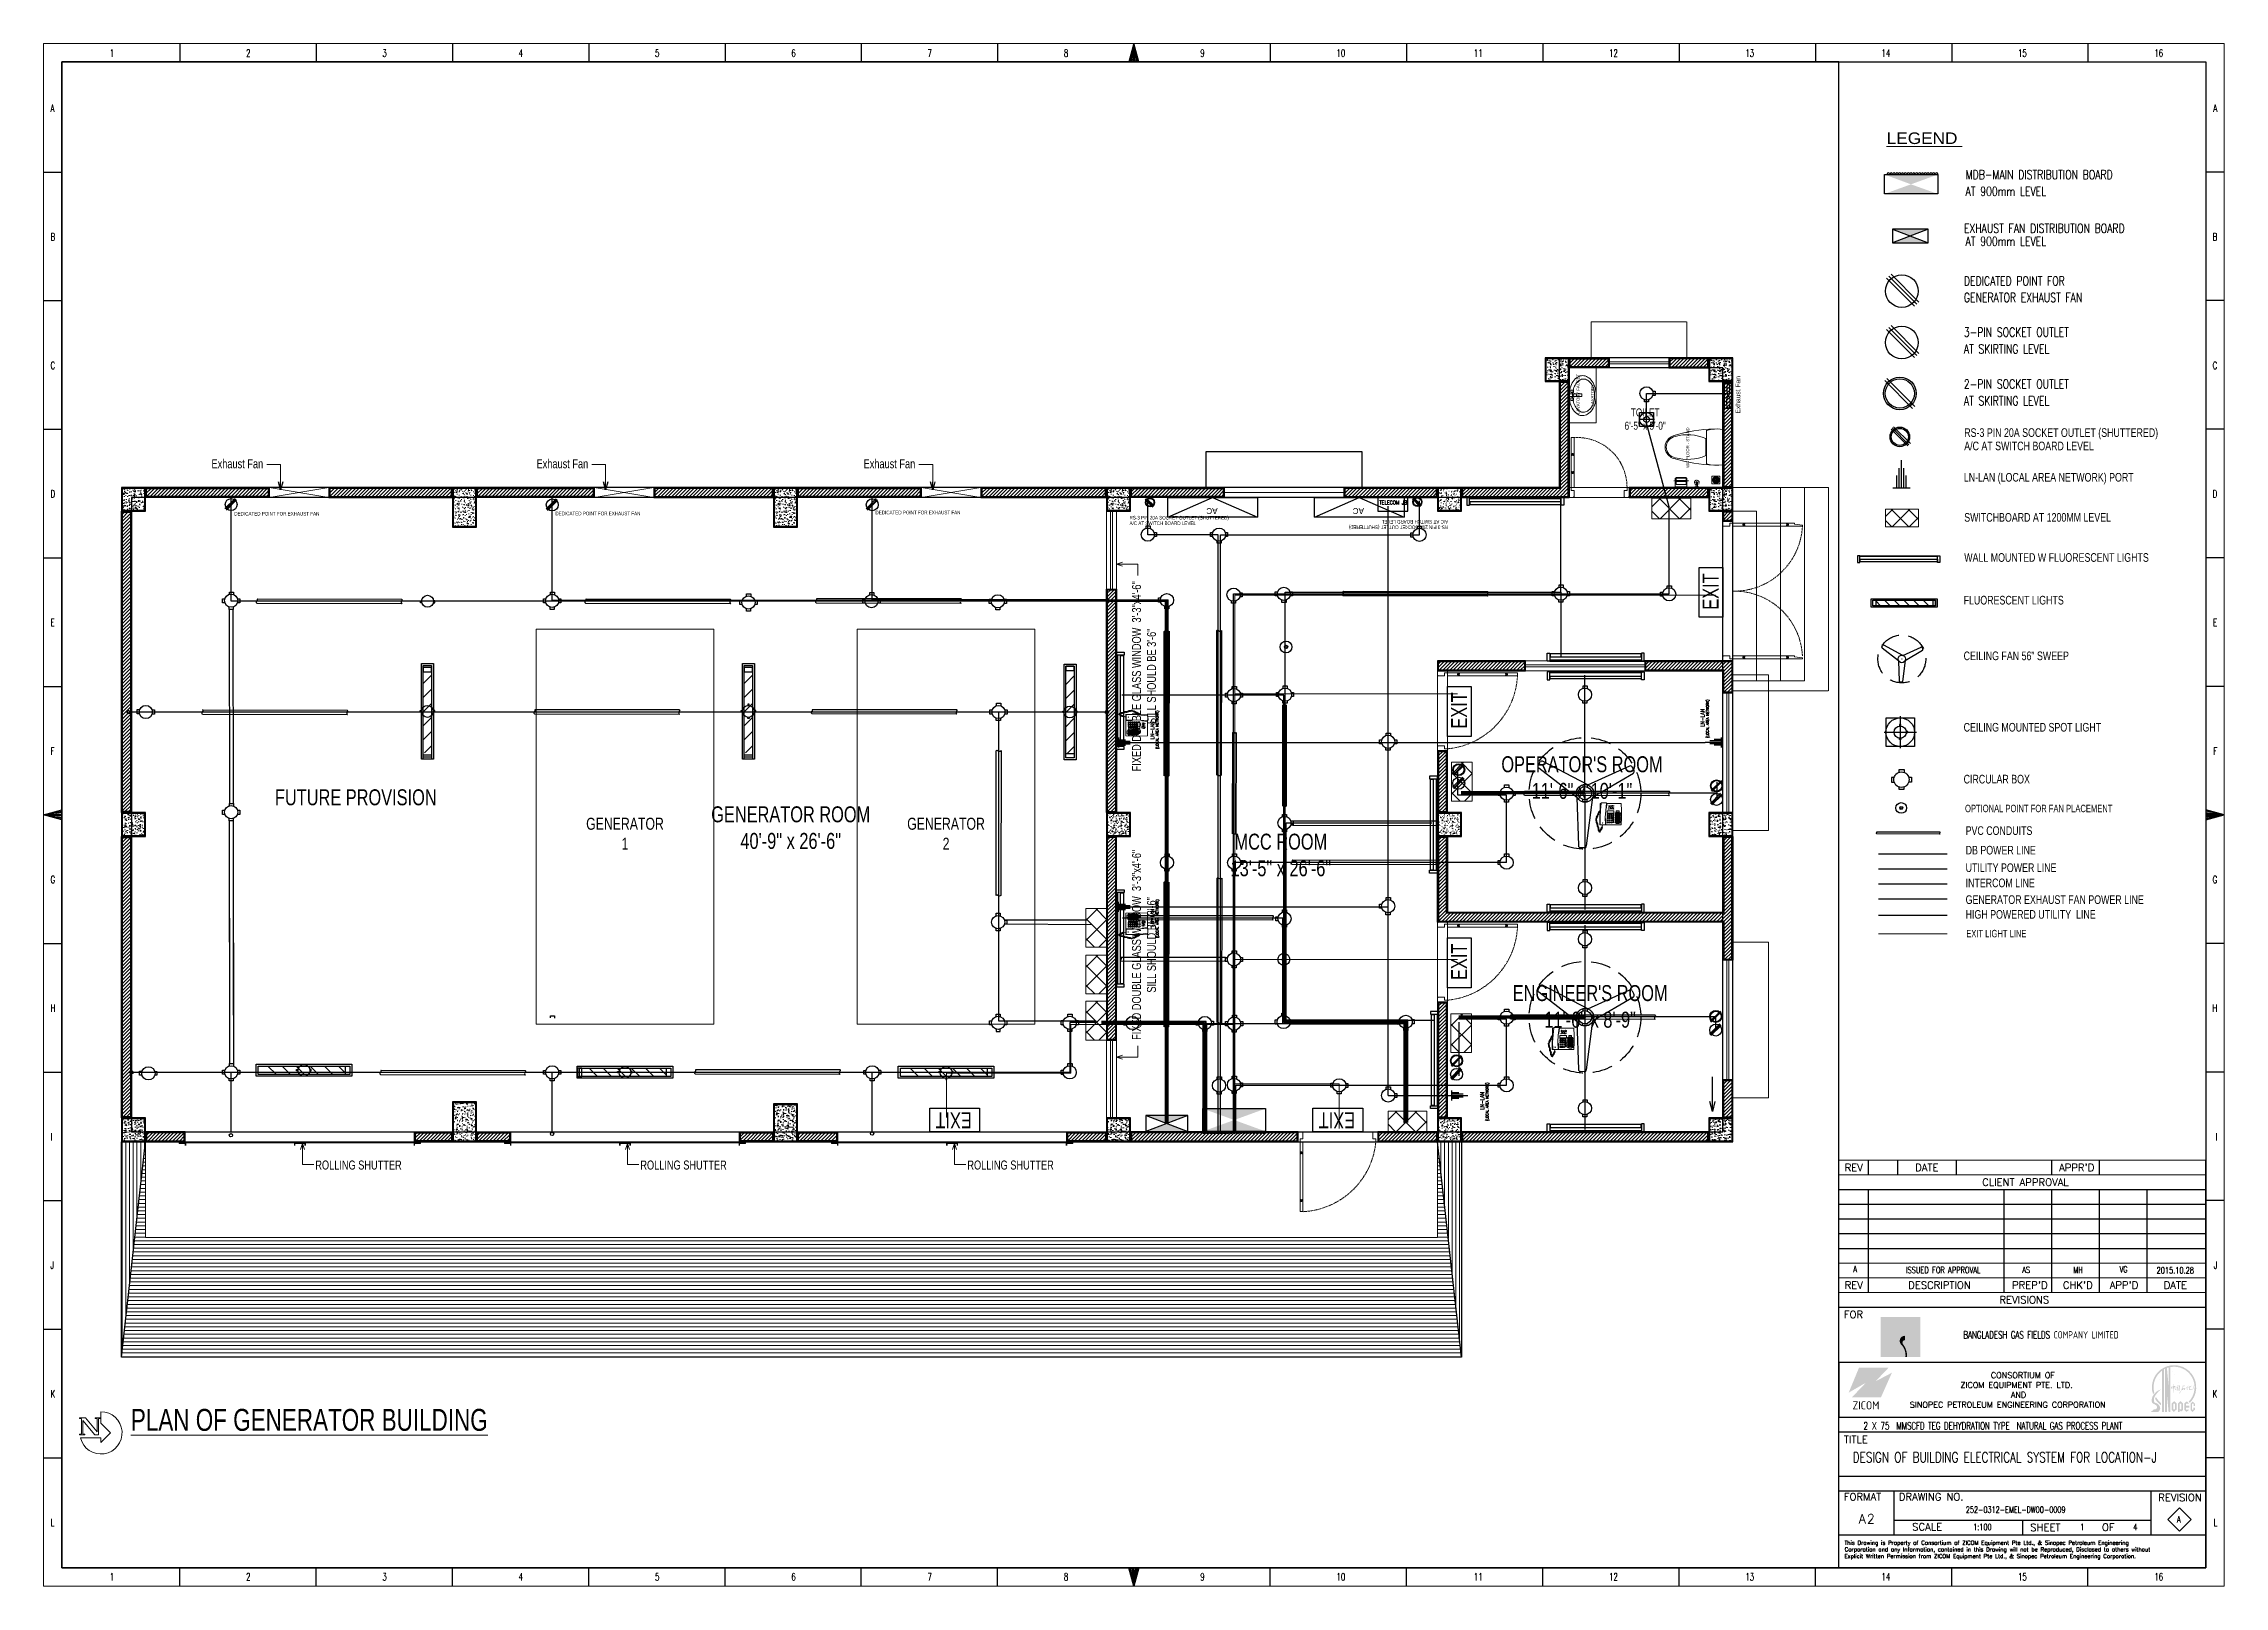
# Model space of a CAD drawing. Header units: inches. Extents: x 12 to 1105, y 9 to 782.
import ezdxf
from ezdxf.enums import TextEntityAlignment as Align

# ---------------------------------------------------------------- set-up
doc = ezdxf.new("R2010")
doc.units = ezdxf.units.IN
doc.header["$MEASUREMENT"] = 0
for name, pattern in [('CENTER', [2, 1.25, -0.25, 0.25, -0.25]), ('DASH', [0.35, 0.25, -0.1]), ('DASHED', [0.75, 0.5, -0.25]), ('PHANTOMX2', [5, 2.5, -0.5, 0.5, -0.5, 0.5, -0.5])]:
    doc.linetypes.add(name, pattern=pattern)
doc.layers.get('Defpoints').update_dxf_attribs({"lineweight": 0})
for name, color, linetype in [('Cables', 7, 'Continuous'), ('COLLUM', 1, 'Continuous'), ('Exhaust Fans', 7, 'Continuous'), ('HVAC', 44, 'Continuous'), ('Layer 1', 7, 'Continuous'), ('Lights', 7, 'Continuous'), ('Panels', 1, 'Continuous'), ('Sockets', 7, 'Continuous'), ('TEG BORDER', 7, 'Continuous'), ('wall 05', 3, 'Continuous')]:
    doc.layers.add(name, color=color, linetype=linetype)
for name, color, linetype, lineweight in [('dim-8', 18, 'Continuous', 15), ('DOOR', 115, 'Continuous', 15), ('E-CF-Ceiling-Fan', 42, 'Continuous', 30), ('E-LAN', 6, 'Continuous', 30), ('E-Legend', 7, 'Continuous', 30), ('E-MDB', 1, 'Continuous', 30), ('E-WTL-Wall-Tube-Light', 7, 'Continuous', 30), ('FLOORTILE', 40, 'Continuous', 9), ('Generator Upstone', 50, 'Continuous', 15), ('Glass', 142, 'Continuous', 9), ('grid', 9, 'Continuous', 13), ('HACTH', 8, 'Continuous', 9), ('I-ANNO-LEGN', 7, 'Continuous', 15), ('I-WC----EXST', 7, 'Continuous', 15), ('I-WC----N', 7, 'Continuous', 15), ('Parapet', 6, 'Continuous', 15), ('Plaster Line', 5, 'Continuous', 15), ('R_Hatch', 8, 'Continuous', 9), ('R_Marker', 4, 'Continuous', 13), ('Stair', 86, 'Continuous', 18), ('Sunshed', 5, 'Continuous', 15), ('Switchboard', 30, 'Continuous', 13), ('Text', 252, 'Continuous', 15), ('Text-01', 253, 'Continuous', 15), ('WINDOW', 140, 'Continuous', 9)]:
    doc.layers.add(name, color=color, linetype=linetype, lineweight=lineweight)
doc.styles.add('1', font='isocp.shx')
doc.styles.add('Arial', font='arial.ttf')
doc.styles.add('HZTXT', font='simplexs.shx', dxfattribs={"width": 0.7, "bigfont": 'hztxt.shx'})
doc.styles.get("Standard").update_dxf_attribs({"font": 'arial.ttf'})
doc.styles.add('Swiss721', font='swisscl.ttf')
doc.styles.add('TAVE1', font='ROMANS.shx', dxfattribs={"width": 0.75})
doc.styles.add('TEG BORDER', font='txt_qlt.shx', dxfattribs={"width": 0.7, "bigfont": 'hztxt.shx'})
doc.styles.add('TIMES', font='ARIALN.TTF')
doc.dimstyles.new('dim-12', dxfattribs={"dimtxt": 10, "dimasz": 3, "dimexe": 3, "dimexo": 3, "dimgap": 0.09, "dimtad": 0, "dimdec": 0, "dimzin": 3, "dimdsep": 46, "dimlunit": 4, "dimtxsty": 'Standard', "dimblk": 'OBLIQUE', "dimblk1": 'DOT', "dimblk2": 'OBLIQUE', "dimcen": 0.09, "dimaunit": 1, "dimadec": 0, "dimazin": 0, "dimtfac": 0.5, "dimtdec": 0, "dimtix": 1, "dimtmove": 1, "dimatfit": 0, "dimldrblk": 'OBLIQUE', "dimfxl": 1, "dimtvp": 1, "dimtolj": 1, "dimtzin": 0, "dimarcsym": 0})
doc.dimstyles.new('Level Mark 4', dxfattribs={"dimscale": 0, "dimtxt": 4, "dimasz": 4, "dimexe": 1, "dimexo": 2, "dimgap": 1, "dimtad": 0, "dimdec": 1, "dimzin": 1, "dimdsep": 46, "dimlunit": 4, "dimtxsty": 'Swiss721', "dimblk": 'OPEN30', "dimcen": 0, "dimclrd": 256, "dimclre": 256, "dimclrt": 7, "dimadec": 0, "dimazin": 0, "dimtm": 1e-09, "dimtfac": 1, "dimtdec": 1, "dimtofl": 0, "dimtmove": 1, "dimatfit": 3, "dimldrblk": 'OPEN30', "dimfxl": 0, "dimtolj": 2, "dimtzin": 0, "dimlwd": 9, "dimlwe": 9, "dimarcsym": 0})
pattern_1 = [(90, (-134566.6302, -172302.6654), (-1.875, 3e-16), [])]
pattern_2 = [(90, (-134709.6302, -172302.6654), (-1.875, 3e-16), [])]
pattern_3 = [(45, (-139377.4694, -171258.5526), (-0.8838834765, 0.8838834765), [])]

msp = doc.modelspace()

# ---------------------------------------------------------------- texts
msp.add_text('Exhaust Fan', height=2.397, rotation=90).set_placement((862.4, 596.7))
at = {"color": 190, "style": 'Swiss721'}
for p in [(107.2, 545.6), (268.2, 545.7), (428.7, 546.2)]:
    msp.add_text('DEDICATED POINT FOR EXHAUST FAN', height=1.814, dxfattribs=at).set_placement(p)
at = {"layer": 'dim-8', "linetype": 'Continuous', "ltscale": 10, "style": 'Swiss721'}
for s, insert, char_height, attachment_point in [('\\A1;TOILET\\P6\'-5" x 5\'-0"', (814.7, 593.9), 4, 5), ('\\A1;Exhaust Fan', (108.7, 571.5), 4.5, 5), ('\\A1;Exhaust Fan', (271.7, 571.5), 4.5, 5), ('\\A1;Exhaust Fan', (435.7, 571.5), 4.5, 5), ('\\A1;OPERATOR\'S ROOM\\P11\'-6" x 10\'-1"', (783, 414.2), 8, 5), ('\\A1;FUTURE PROVISION', (168.1, 404.3), 8, 5), ('\\A1;GENERATOR\\P1', (303.1, 386.1), 6, 5), ('\\A1;GENERATOR ROOM\\P40\'-9" x 26\'-6"', (386.2, 389.1), 8, 5), ('\\A1;GENERATOR\\P2', (464.1, 386.1), 6, 5), ('\\A1;MCC ROOM\\P13\'-5" x 26\'-6"', (632, 375.4), 8, 5), ('\\A1;ENGINEER\'S ROOM\\P11\'-6" x 8\'-9"', (787.1, 299.5), 8, 5), ('\\A1;ROLLING SHUTTER', (147.8, 220), 4.5, 4), ('\\A1;ROLLING SHUTTER', (310.8, 220), 4.5, 4), ('\\A1;ROLLING SHUTTER', (474.8, 220), 4.5, 4)]:
    msp.add_mtext(s, dxfattribs=dict(at, insert=insert, char_height=char_height, attachment_point=attachment_point))
at = {"layer": 'dim-8', "linetype": 'Continuous', "ltscale": 10, "char_height": 4.5, "attachment_point": 5, "rotation": 90, "style": 'Swiss721'}
for insert in [(563.4, 465), (563.4, 330.4)]:
    msp.add_mtext('\\A1;FIXED DOUBLE GLASS WINDOW  3\'-3"x4\'-6"\\PSILL SHOULD BE 3\'-6"', dxfattribs=dict(at, insert=insert))
at = {"layer": 'E-LAN', "color": 0, "lineweight": 0, "style": 'TAVE1', "width": 0.75}
msp.add_text('TELECOM JB', height=1.95, dxfattribs=at).set_placement((681.4, 551.1))
at = {"layer": 'E-LAN', "lineweight": 0, "style": 'TAVE1', "width": 0.75}
for s, height, p in [('(LOCAL AREA NETWORK)', 1.366, (846.6, 434.1)), ('LN-LAN', 1.95, (568.5, 433.4)), ('(LOCAL AREA NETWORK)', 1.366, (570.7, 428.6)), ('LN-LAN', 1.95, (844.4, 439.7)), ('(LOCAL AREA NETWORK)', 1.366, (570.7, 333.9)), ('LN-LAN', 1.95, (568.5, 339.5)), ('LN-LAN', 1.95, (733.9, 247.7)), ('(LOCAL AREA NETWORK)', 1.366, (736.1, 242.1))]:
    msp.add_text(s, height=height, rotation=90, dxfattribs=at).set_placement(p)
at = {"layer": 'E-Legend', "lineweight": 0, "style": 'TIMES', "width": 1.3}
msp.add_text('%%ULEGEND ', height=5.8, dxfattribs=at).set_placement((935.8, 731.8))
at = {"layer": 'E-MDB', "color": 0, "lineweight": 0, "style": 'TAVE1', "width": 0.75}
for s, height, p in [('MDB-MAIN DISTRIBUTION BOARD', 4.554, (975.4, 714.2)), ('AT 900mm LEVEL', 4.554, (975.4, 705.8)), ('EXHAUST FAN DISTRIBUTION BOARD', 4.554, (974.5, 687.3)), ('AT 900mm LEVEL', 4.554, (975.4, 680.8)), ('GENERATOR EXHAUST FAN', 4.554, (974.5, 652.6)), ('DEDICATED POINT FOR', 4.554, (974.5, 660.9)), ('3-PIN SOCKET OUTLET ', 4.554, (974.5, 635.2)), ('AT SKIRTING LEVEL', 4.554, (974.5, 626.8)), ('2-PIN SOCKET OUTLET', 4.554, (974.5, 609.2)), ('AT SKIRTING LEVEL', 4.554, (974.5, 600.8)), ('DESIGN OF BUILDING ELECTRICAL SYSTEM FOR LOCATION-J', 5.101, (918.8, 71)), ('252-0312-EMEL-DW00-0009', 3.188, (975.5, 45.7)), ('A', 3.19, (1081.4, 40.8)), ('1:100', 3.19, (979.2, 37)), ('1', 3.19, (1032.9, 37)), ('4', 3.19, (1059.5, 37))]:
    msp.add_text(s, height=height, dxfattribs=at).set_placement(p)
at = {"layer": 'HVAC'}
for p in [(600.3, 549.3), (673.7, 549.3)]:
    msp.add_text('AC', height=2.93, rotation=180, dxfattribs=at).set_placement(p)
at = {"layer": 'I-ANNO-LEGN', "char_height": 1.5, "rotation": 90, "style": 'Arial'}
for s, insert, width, attachment_point in [('LAVATORY FAUCET', (781.8, 596.4), 28.735, 7), ('LAVATORY', (789, 600.3), 28.735, 7), ('WC FLOOR - STAND', (836.8, 579.6), 20, 8)]:
    msp.add_mtext(s, dxfattribs=dict(at, insert=insert, width=width, attachment_point=attachment_point))
at = {"layer": 'Sockets', "color": 0, "style": 'Swiss721'}
for s, height, p in [('A/C AT SWITCH BOARD LEVEL', 4.322, (974.7, 578.3)), ('RS-3 PIN 20A SOCKET OUTLET (SHUTTERED)', 4.322, (974.7, 585)), ('LN-LAN (LOCAL AREA NETWORK) PORT', 4.322, (974.5, 562.6)), ('SWITCHBOARD AT 1200MM LEVEL', 4.322, (974.7, 542.5)), ('WALL MOUNTED W FLUORESCENT LIGHTS ', 4.322, (974.7, 522.4)), ('FLUORESCENT LIGHTS ', 4.322, (974.4, 501)), ('CEILING FAN 56" SWEEP', 4.322, (974.4, 473.1)), ('CEILING MOUNTED SPOT LIGHT', 4.322, (974.4, 437.3)), ('CIRCULAR BOX', 4.322, (974.4, 411.3)), ('OPTIONAL POINT FOR FAN PLACEMENT', 3.707, (975.1, 396.9)), ('PVC CONDUITS', 4.322, (975.4, 385.5)), ('DB POWER LINE', 4.322, (975.4, 375.7)), ('UTILITY POWER LINE', 4.322, (975.4, 366.9)), ('INTERCOM LINE', 4.322, (975.4, 359.3)), ('GENERATOR EXHAUST FAN POWER LINE', 4.322, (975.4, 350.9)), ('HIGH POWERED UTILITY  LINE', 4.322, (975.4, 343.5)), ('EXIT LIGHT LINE', 3.707, (975.7, 334.2))]:
    msp.add_text(s, height=height, dxfattribs=at).set_placement(p)
at = {"layer": 'Sockets', "color": 3, "style": 'Swiss721'}
for s, p in [('A/C AT SWITCH BOARD LEVEL', (556.1, 540.8)), ('RS-3 PIN 20A SOCKET OUTLET (SHUTTERED)', (556.1, 543.6))]:
    msp.add_text(s, height=1.814, dxfattribs=at).set_placement(p)
for s, p in [('RS-3 PIN 20A SOCKET OUTLET (SHUTTERED)', (715.9, 540.6)), ('A/C AT SWITCH BOARD LEVEL', (715.9, 543.4))]:
    msp.add_text(s, height=1.814, rotation=180, dxfattribs=at).set_placement(p)
at = {"layer": 'Text', "color": 4, "char_height": 8, "width": 62.63, "attachment_point": 2, "style": 'Swiss721'}
for insert, rotation in [((843.5, 507.5), 90), ((717.4, 447.9), 90), ((717.4, 321.9), 90), ((467.9, 238.5), 180), ((660.1, 238.5), 180)]:
    msp.add_mtext('EXIT ', dxfattribs=dict(at, insert=insert, rotation=rotation))
at = {"layer": 'Text-01', "insert": (55.3, 97.8), "char_height": 10.986, "width": 187.071, "attachment_point": 1, "style": 'Swiss721'}
msp.add_mtext('{\\LPLAN OF GENERATOR BUILDING\\H0.5006x;\\l   }', dxfattribs=at)

# ---------------------------------------------------------------- blocks, each defined once
blk = doc.blocks.new('A$C5AAA0143')
at = {"layer": 'Defpoints'}
for points in [[(-39.8, 5), (-40, 5), (-40, 4.8), (-39.8, 4.8)], [(-39.8, 0.2), (-40, 0.2), (-40, 0), (-39.8, 0)], [(0, 5), (-0.2, 5), (-0.2, 4.8), (0, 4.8)], [(0, 0.2), (-0.2, 0.2), (-0.2, 0), (0, 0)]]:
    blk.add_lwpolyline(points, close=True, dxfattribs=at)
at = {"layer": 'DOOR'}
for points in [[(-1.7, 10), (-2, 10), (-2, 11), (-2.5, 11), (-2.5, 5), (-1, 5), (-1, 11), (-1.5, 11), (-1.5, 10), (-1.7, 10), (-1.5, 10), (-1.5, 11), (-1, 11), (-1, 34), (-1.5, 34), (-1.5, 35), (-2, 35), (-2, 34), (-2.5, 34), (-2.5, 11), (-2.5, 40), (-1, 40), (-1, 34)], [(-39, 5), (-39, 3.5), (-37.5, 3.5), (-37.5, 0.2), (-37.8, 0.2), (-37.8, 0), (-39.8, 0), (-39.8, 0.2), (-40, 0.2), (-40, 4.8), (-39.8, 4.8), (-39.8, 5), (-39, 5)], [(-1, 5), (-1, 3.5), (-2.5, 3.5), (-2.5, 0.2), (-2.2, 0.2), (-2.2, 0), (-0.2, 0), (-0.2, 0.2), (0, 0.2), (0, 4.8), (-0.2, 4.8), (-0.2, 5), (-1, 5)]]:
    blk.add_lwpolyline(points, dxfattribs=at)
at = {"layer": 'DOOR', "linetype": 'DASHED', "lineweight": 0}
blk.add_arc((-0.5, 1.4), 38.7, 92.9729, 174.603, dxfattribs=at)
at = {"layer": 'HACTH', "lineweight": 0, "ltscale": 10}
for p, q in [((-1.5, 5), (-39, 5)), ((-2.2, 0), (-37.8, 0))]:
    blk.add_line(p, q, dxfattribs=at)
blk = doc.blocks.new('A$C0AFB10A6')
at = {"layer": 'Defpoints'}
for points in [[(0.2, 72), (0.2, 71.8), (0, 71.8), (0, 72)], [(5, 72), (5, 71.8), (4.8, 71.8), (4.8, 72)], [(0.2, 2), (0.2, 2.2), (0, 2.2), (0, 2)], [(5, 2), (5, 2.2), (4.8, 2.2), (4.8, 2)]]:
    blk.add_lwpolyline(points, close=True, dxfattribs=at)
at = {"layer": 'DOOR'}
for points in [[(5, 71), (3.5, 71), (3.5, 69.5), (0.2, 69.5), (0.2, 69.8), (0, 69.8), (0, 71.8), (0.2, 71.8), (0.2, 72), (4.8, 72), (4.8, 71.8), (5, 71.8), (5, 71)], [(10, 70.2), (10, 70), (11, 70), (11, 69.5), (5, 69.5), (5, 71), (11, 71), (11, 70.5), (10, 70.5), (10, 70.2), (10, 70.5), (11, 70.5), (11, 71), (32, 71), (32, 70.5), (33, 70.5), (33, 70), (32, 70), (32, 69.5), (11, 69.5), (40, 69.5), (40, 70), (36, 70.5), (36, 71), (32, 71)], [(5, 3), (3.5, 3), (3.5, 4.5), (0.2, 4.5), (0.2, 4.2), (0, 4.2), (0, 2.2), (0.2, 2.2), (0.2, 2), (4.8, 2), (4.8, 2.2), (5, 2.2), (5, 3)], [(10, 3.7), (10, 3.5), (11, 3.5), (11, 3), (5, 3), (5, 4.5), (11, 4.5), (11, 4), (10, 4), (10, 3.7), (10, 4), (11, 4), (11, 4.5), (32, 4.5), (32, 4), (33, 4), (33, 3.5), (32, 3.5), (32, 3), (11, 3), (40, 3), (40, 3.5), (36, 4), (36, 4.5), (32, 4.5)]]:
    blk.add_lwpolyline(points, dxfattribs=at)
at = {"layer": 'DOOR', "linetype": 'DASHED', "lineweight": 0}
for centre, start, end in [((5.8, 71.2), 268.6039, 357.1539), ((5.8, 2.8), 2.8461, 91.3961)]:
    blk.add_arc(centre, 34.2, start, end, dxfattribs=at)
at = {"layer": 'HACTH', "lineweight": 0, "ltscale": 10}
for p, q in [((0, 3), (0, 69.8)), ((5, 3), (5, 71))]:
    blk.add_line(p, q, dxfattribs=at)
blk = doc.blocks.new('_Dot')
at = {"color": 0, "linetype": 'ByBlock', "lineweight": -2}
blk.add_line((-0.5, 0), (-1, 0), dxfattribs=at)
at = {"color": 0, "linetype": 'ByBlock', "const_width": 0.5}
blk.add_lwpolyline([(-0.25, 0, 1), (0.25, 0, 1)], format="xyb", close=True, dxfattribs=at)
blk = doc.blocks.new('_OBLIQUE')
at = {"color": 0, "linetype": 'ByBlock'}
blk.add_line((-0.5, -0.5), (0.5, 0.5), dxfattribs=at)
blk = doc.blocks.new('HANDWASH-02-PLAN')
at = {"layer": 'I-WC----N', "color": 2}
for points in [[(5, 0, 0.068513), (104, 14, 0.080648), (182, 50, 0.107051), (242, 112, 0.160603), (255, 169, 0.138041), (238, 230, 0.107051), (182, 289, 0.080648), (104, 325, 0.068513), (5, 339, 0.068513), (-94, 325, 0.080648), (-172, 289, 0.107051), (-228, 230, 0.138041), (-245, 169, 0.138041), (-228, 108, 0.107051), (-172, 50, 0.080648), (-94, 14, 0.068513)], [(5, 42, 0.067522), (88, 53, 0.079863), (152, 82, 0.107115), (202, 134, 0.162551), (213, 180, 0.139778), (199, 230, 0.107115), (152, 278, 0.079863), (88, 307, 0.067522), (5, 319, 0.067522), (-78, 307, 0.079863), (-142, 278, 0.107115), (-188, 230, 0.139778), (-203, 180, 0.139778), (-188, 130, 0.107115), (-142, 82, 0.079863), (-78, 53, 0.067522)]]:
    blk.add_lwpolyline(points, format="xyb", close=True, dxfattribs=at)
blk.add_circle((0, 72), 20, dxfattribs=at)
blk = doc.blocks.new('A$C01EB0BB3')
at = {"layer": 'I-WC----N', "color": 250, "ltscale": 0.5}
for points in [[(8.4, 2.1), (8.4, 0.9), (7.2, 0.9), (7.2, 2.1)], [(9.1, 6.4), (9.1, 0), (10.5, 0), (10.5, 6.4)], [(11.2, 2.1), (11.2, 0.9), (12.4, 0.9), (12.4, 2.1)]]:
    blk.add_lwpolyline(points, close=True, dxfattribs=at)
at = {"layer": 'I-WC----N', "color": 2, "xscale": 0.03999999999359716, "yscale": 0.03999999999359716, "zscale": 0.03999999999359716}
blk.add_blockref('HANDWASH-02-PLAN', (9.8, 0), dxfattribs=at)
blk = doc.blocks.new('$plan$00000388')
for p, q in [((-212, 108), (-212, -108)), ((-202, -210), (-202, 210)), ((0, -221), (0, 221))]:
    blk.add_line(p, q)
blk.add_lwpolyline([(-202, -210), (-152, -221), (-102, -226), (-50, -226), (0, -221)])
for centre, radius, start, end in [((-595, 0), 129, 159.5476, 200.4524), ((-562, -12), 164, 107.2477, 159.5476), ((-580, 0), 129, 136.8543, 223.1457), ((-556, -23), 163, 104.7786, 136.8543), ((-71, -1597), 1823, 91.2224, 107.2477), ((-443, -448), 602, 67.3737, 104.7786), ((-76, -236), 463, 97.7399, 105.822), ((-76, -236), 463, 80.5377, 97.7399), ((-562, 12), 164, 200.4524, 252.7523), ((-556, 23), 163, 223.1457, 255.2214), ((-71, 1597), 1823, 252.7523, 268.7776), ((-443, 448), 602, 255.2214, 292.6263)]:
    blk.add_arc(centre, radius, start, end)
blk = doc.blocks.new('typical king$0$5767 PAPER HOLDER')
at = {"color": 0, "linetype": 'CENTER', "lineweight": -2, "ltscale": 0.5}
blk.add_line((80, 98), (80, -92), dxfattribs=at)
at = {"color": 0, "linetype": 'DASHED', "lineweight": -2, "ltscale": 10, "flags": 128}
for points in [[(5, 52), (0, 52), (0, -52), (5, -52)], [(97, 72), (5, 72), (5, -72), (100, -72)]]:
    blk.add_lwpolyline(points, dxfattribs=at)
at = {"color": 0, "linetype": 'DASHED', "lineweight": -2, "ltscale": 10}
blk.add_lwpolyline([(100, -62), (35, -62), (35, 62), (97, 62)], dxfattribs=at)
blk.add_lwpolyline([(75, -72), (85, -72), (85, 72), (75, 72)], close=True, dxfattribs=at)
at = {"color": 0, "linetype": 'ByBlock', "lineweight": -2, "flags": 128}
blk.add_lwpolyline([(100, -72), (115, -72), (115, 72), (100, 72)], dxfattribs=at)
at = {"color": 0, "linetype": 'ByBlock', "lineweight": -2}
blk.add_lwpolyline([(100, 62), (125, 62), (125, -62), (100, -62)], dxfattribs=at)
blk = doc.blocks.new('floor drain 01')
at = {"color": 0}
blk.add_lwpolyline([(-10, -10), (90, -10), (90, 90), (-10, 90)], close=True, dxfattribs=at)
for points in [[(2, 47, 0.191053), (7, 42, 0.194336), (16, 42, -0.272606), (25, 41, 1.040732), (27, 44, 0.091346), (26, 45, 0.160783), (17, 46, -0.323658), (9, 51, 0.91079)], [(6, 23, 0.191053), (12, 23, 0.194336), (19, 28, -0.272606), (27, 32, 1.040732), (27, 36, 0.091346), (26, 36, 0.160783), (18, 32, -0.323658), (9, 31, 0.91079)], [(14, 68, 0.191053), (15, 61, 0.194336), (22, 56, -0.272606), (29, 50, 1.040732), (32, 51, 0.091346), (32, 53, 0.160783), (25, 59, -0.323658), (22, 67, 0.91079)], [(22, 6, 0.191053), (28, 10, 0.194336), (31, 18, -0.272606), (34, 26, 1.040732), (32, 29, 0.091346), (31, 28, 0.160783), (27, 20, -0.323658), (20, 14, 0.91079)], [(35, 78, 0.191053), (32, 72, 0.194336), (35, 63, -0.272606), (37, 55, 1.040732), (40, 53, 0.091346), (41, 55, 0.160783), (39, 64, -0.323658), (41, 72, 0.91079)], [(45, 2, 0.191053), (48, 8, 0.194336), (45, 17, -0.272606), (43, 25, 1.040732), (40, 27, 0.091346), (39, 25, 0.160783), (41, 16, -0.323658), (39, 8, 0.91079)], [(58, 74, 0.191053), (52, 70, 0.194336), (49, 62, -0.272606), (46, 54, 1.040732), (48, 51, 0.091346), (49, 52, 0.160783), (53, 60, -0.323658), (60, 66, 0.91079)], [(66, 12, 0.191053), (65, 19, 0.194336), (58, 24, -0.272606), (51, 30, 1.040732), (48, 29, 0.091346), (48, 27, 0.160783), (55, 21, -0.323658), (58, 13, 0.91079)], [(74, 57, 0.191053), (68, 57, 0.194336), (61, 52, -0.272606), (53, 48, 1.040732), (53, 44, 0.091346), (54, 44, 0.160783), (62, 48, -0.323658), (71, 49, 0.91079)], [(78, 33, 0.191053), (73, 38, 0.194336), (64, 38, -0.272606), (55, 39, 1.040732), (53, 36, 0.091346), (54, 35, 0.160783), (63, 34, -0.323658), (71, 29, 0.91079)]]:
    blk.add_lwpolyline(points, format="xyb", close=True, dxfattribs=at)
for centre, radius in [((40, 40), 41.7), ((32, 45), 1.83), ((33, 34), 1.83), ((42, 49), 1.83), ((43, 31), 1.83), ((50, 41), 1.83)]:
    blk.add_circle(centre, radius, dxfattribs=at)
blk = doc.blocks.new('h')
at = {"layer": 'I-WC----N', "color": 252, "linetype": 'CENTER', "ltscale": 0.2}
for p, q in [((544281, -25820), (544314, -25820)), ((544297, -25837), (544297, -25801))]:
    blk.add_line(p, q, dxfattribs=at)
at = {"layer": 'I-WC----N'}
blk.add_lwpolyline([(544273, -25760), (544321, -25760), (544321, -25765), (544273, -25765)], close=True, dxfattribs=at)
blk.add_lwpolyline([(544289, -25814), (544289, -25765), (544305, -25765), (544305, -25814)], dxfattribs=at)
at = {"layer": 'I-WC----N', "linetype": 'DASH', "ltscale": 5}
blk.add_circle((544297, -25820), 30, dxfattribs=at)
at = {"layer": 'I-WC----N'}
for radius in [10, 5]:
    blk.add_circle((544297, -25820), radius, dxfattribs=at)
blk = doc.blocks.new('_Open30')
at = {"color": 0, "linetype": 'ByBlock', "lineweight": -2}
for p, q in [((-1, 0.27), (0, 0)), ((0, 0), (-1, -0.27)), ((0, 0), (-1, 0))]:
    blk.add_line(p, q, dxfattribs=at)
blk = doc.blocks.new('CF')
for p, q in [((-23.8, 14.2), (-22.8, 15.9)), ((-4.1, -2.1), (-23.5, 12.8)), ((1.4, 4.3), (-21.4, 16.2)), ((1.4, 4.3), (22.9, 14)), ((24.1, 13.5), (25, 11.7)), ((3.9, -1.9), (24.7, 10.4)), ((-4.1, -2.1), (-3.3, -26.6)), ((3.9, -1.9), (0.7, -26.8)), ((-0.4, -27.8), (-2.4, -27.7))]:
    blk.add_line(p, q)
for radius in [4.48, 0.0888]:
    blk.add_circle((0, 0), radius)
for centre, radius, start, end in [((-23, 13.7), 0.996, 147.1351, 237.1351), ((-21.9, 15.4), 0.996, 57.1351, 147.1351), ((23.2, 13), 0.996, 27.1351, 117.1351), ((24.1, 11.3), 1.03, 299.2548, 26.4357), ((-2.3, -26.7), 0.996, 177.1351, 267.1351), ((-0.3, -26.8), 0.996, 267.1351, 357.1351)]:
    blk.add_arc(centre, radius, start, end)
blk = doc.blocks.new('SINOPEC LOGO')
at = {"layer": 'TEG BORDER'}
h = blk.add_hatch(color=1, dxfattribs=at)
h.dxf.hatch_style = 1
h.paths.add_polyline_path([(-5, -2.39), (-5.23, -2.92, 0.099423), (-3.62, -4.67), (-3.59, -4.11, -0.100238)])
edge = h.paths.add_edge_path()
edge.add_spline(control_points=[(-3.04, 4.96), (-3.04, 4.96), (-3.03, 4.97), (-3.03, 4.97)], knot_values=[0.518447, 0.518447, 0.518447, 0.518447, 0.528849, 0.528849, 0.528849, 0.528849], degree=3, periodic=0)
edge.add_spline(control_points=[(-2.81, 5.1), (-2.89, 5.05), (-2.96, 5.02), (-3.03, 4.97)], knot_values=[0.528849, 0.528849, 0.528849, 0.528849, 0.666667, 0.666667, 0.666667, 0.666667], degree=3, periodic=0)
edge.add_arc((-0.06, 0.23), 5.59, 114.35674, 122.02967, ccw=False)
edge.add_spline(control_points=[(-2.38, 5.32), (-2.34, 5.34), (-2.29, 5.36), (-2.25, 5.38)], knot_values=[0.181722, 0.181722, 0.181722, 0.181722, 0.220586, 0.220586, 0.220586, 0.220586], degree=3, periodic=0)
edge.add_spline(control_points=[(-2.25, 5.38), (-2.22, 5.39), (-2.19, 5.4), (-2.17, 5.41)], knot_values=[0.220586, 0.220586, 0.220586, 0.220586, 0.243846, 0.243846, 0.243846, 0.243846], degree=3, periodic=0)
edge.add_spline(control_points=[(-2.17, 5.41), (-2.15, 5.42), (-2.14, 5.42), (-2.12, 5.43)], knot_values=[0.243846, 0.243846, 0.243846, 0.243846, 0.256407, 0.256407, 0.256407, 0.256407], degree=3, periodic=0)
edge.add_arc((-0.06, 0.23), 5.59, 104.13884, 111.73074, ccw=False)
edge.add_spline(control_points=[(-1.42, 5.66), (-1.38, 5.67), (-1.33, 5.68), (-1.28, 5.69)], knot_values=[0.608101, 0.608101, 0.608101, 0.608101, 0.651061, 0.651061, 0.651061, 0.651061], degree=3, periodic=0)
edge.add_spline(control_points=[(-1.28, 5.69), (-1.24, 5.7), (-1.21, 5.71), (-1.17, 5.71)], knot_values=[0.651061, 0.651061, 0.651061, 0.651061, 0.681752, 0.681752, 0.681752, 0.681752], degree=3, periodic=0)
edge.add_arc((-0.06, 0.23), 5.59, -44.52704, 101.50969, ccw=False)
edge.add_line((3.93, -3.69), (4.24, -4.02))
edge.add_arc((-0.06, 0.21), 6.04, 315.50355, 558.62016)
edge.add_line((-5.78, -1.71), (-5.46, -1.23))
edge.add_arc((-0.06, 0.23), 5.59, 122.25108, 195.11092, ccw=False)
h = blk.add_hatch(color=5, dxfattribs=at)
h.dxf.hatch_style = 1
edge = h.paths.add_edge_path()
edge.add_spline(control_points=[(-5.31, -2.27), (-5.2, -2.08), (-5.09, -1.9), (-4.97, -1.73)], knot_values=[0.371345, 0.371345, 0.371345, 0.371345, 0.382142, 0.382142, 0.382142, 0.382142], degree=3, periodic=0)
edge.add_spline(control_points=[(-4.97, -1.73), (-4.8, -1.5), (-4.63, -1.27), (-4.43, -1.06)], knot_values=[0.382142, 0.382142, 0.382142, 0.382142, 0.396572, 0.396572, 0.396572, 0.396572], degree=3, periodic=0)
edge.add_spline(control_points=[(-4.43, -1.06), (-4.3, -0.91), (-4.15, -0.77), (-3.99, -0.65)], knot_values=[0.396572, 0.396572, 0.396572, 0.396572, 0.406779, 0.406779, 0.406779, 0.406779], degree=3, periodic=0)
edge.add_spline(control_points=[(-3.99, -0.65), (-3.88, -0.58), (-3.76, -0.51), (-3.65, -0.44)], knot_values=[0.406779, 0.406779, 0.406779, 0.406779, 0.413478, 0.413478, 0.413478, 0.413478], degree=3, periodic=0)
edge.add_spline(control_points=[(-3.65, -0.44), (-3.65, -0.44), (-3.64, -0.43), (-3.64, -0.43)], knot_values=[0.413478, 0.413478, 0.413478, 0.413478, 0.413739, 0.413739, 0.413739, 0.413739], degree=3, periodic=0)
edge.add_spline(control_points=[(-3.64, -0.43), (-3.61, -0.4), (-3.77, -0.44), (-3.83, -0.45)], knot_values=[0.413739, 0.413739, 0.413739, 0.413739, 0.416897, 0.416897, 0.416897, 0.416897], degree=3, periodic=0)
edge.add_spline(control_points=[(-3.83, -0.45), (-3.97, -0.49), (-4.12, -0.52), (-4.25, -0.59)], knot_values=[0.416897, 0.416897, 0.416897, 0.416897, 0.424496, 0.424496, 0.424496, 0.424496], degree=3, periodic=0)
edge.add_spline(control_points=[(-4.25, -0.59), (-4.46, -0.69), (-4.63, -0.82), (-4.81, -0.96)], knot_values=[0.424496, 0.424496, 0.424496, 0.424496, 0.435746, 0.435746, 0.435746, 0.435746], degree=3, periodic=0)
edge.add_spline(control_points=[(-4.81, -0.96), (-5.03, -1.16), (-5.24, -1.35), (-5.43, -1.58)], knot_values=[0.435746, 0.435746, 0.435746, 0.435746, 0.450513, 0.450513, 0.450513, 0.450513], degree=3, periodic=0)
edge.add_spline(control_points=[(-5.43, -1.58), (-5.59, -1.76), (-5.72, -1.95), (-5.84, -2.17)], knot_values=[0.450513, 0.450513, 0.450513, 0.450513, 0.462599, 0.462599, 0.462599, 0.462599], degree=3, periodic=0)
edge.add_spline(control_points=[(-5.84, -2.17), (-5.95, -2.36), (-6.02, -2.56), (-6.08, -2.77)], knot_values=[0.462599, 0.462599, 0.462599, 0.462599, 0.473591, 0.473591, 0.473591, 0.473591], degree=3, periodic=0)
edge.add_spline(control_points=[(-6.08, -2.77), (-6.12, -2.91), (-6.14, -3.06), (-6.15, -3.2)], knot_values=[0.473591, 0.473591, 0.473591, 0.473591, 0.480902, 0.480902, 0.480902, 0.480902], degree=3, periodic=0)
edge.add_spline(control_points=[(-6.15, -3.2), (-6.16, -3.38), (-6.15, -3.56), (-6.11, -3.73)], knot_values=[0.480902, 0.480902, 0.480902, 0.480902, 0.489947, 0.489947, 0.489947, 0.489947], degree=3, periodic=0)
edge.add_spline(control_points=[(-6.11, -3.73), (-6.08, -3.83), (-6.05, -3.91), (-5.98, -3.99)], knot_values=[0.489947, 0.489947, 0.489947, 0.489947, 0.494785, 0.494785, 0.494785, 0.494785], degree=3, periodic=0)
edge.add_spline(control_points=[(-5.98, -3.99), (-5.91, -4.08), (-5.84, -4.14), (-5.75, -4.2)], knot_values=[0.494785, 0.494785, 0.494785, 0.494785, 0.5, 0.5, 0.5, 0.5], degree=3, periodic=0)
edge.add_spline(control_points=[(-5.75, -4.2), (-5.64, -4.26), (-5.52, -4.33), (-5.41, -4.39)], knot_values=[0.5, 0.5, 0.5, 0.5, 0.551101, 0.551101, 0.551101, 0.551101], degree=3, periodic=0)
edge.add_spline(control_points=[(-5.41, -4.39), (-5.28, -4.47), (-5.16, -4.55), (-5.03, -4.62)], knot_values=[0.551101, 0.551101, 0.551101, 0.551101, 0.609581, 0.609581, 0.609581, 0.609581], degree=3, periodic=0)
edge.add_spline(control_points=[(-5.03, -4.62), (-4.92, -4.69), (-4.83, -4.79), (-4.77, -4.91)], knot_values=[0.609581, 0.609581, 0.609581, 0.609581, 0.65984, 0.65984, 0.65984, 0.65984], degree=3, periodic=0)
edge.add_spline(control_points=[(-4.77, -4.91), (-4.75, -4.94), (-4.75, -4.98), (-4.74, -5.02)], knot_values=[0.65984, 0.65984, 0.65984, 0.65984, 0.674235, 0.674235, 0.674235, 0.674235], degree=3, periodic=0)
edge.add_spline(control_points=[(-4.74, -5.02), (-4.73, -5.12), (-4.71, -5.23), (-4.72, -5.34)], knot_values=[0.674235, 0.674235, 0.674235, 0.674235, 0.716277, 0.716277, 0.716277, 0.716277], degree=3, periodic=0)
edge.add_spline(control_points=[(-4.72, -5.34), (-4.72, -5.43), (-4.78, -5.52), (-4.85, -5.6)], knot_values=[0.716277, 0.716277, 0.716277, 0.716277, 0.754274, 0.754274, 0.754274, 0.754274], degree=3, periodic=0)
edge.add_spline(control_points=[(-4.85, -5.6), (-4.93, -5.68), (-5.01, -5.74), (-5.11, -5.76)], knot_values=[0.754274, 0.754274, 0.754274, 0.754274, 0.793996, 0.793996, 0.793996, 0.793996], degree=3, periodic=0)
edge.add_spline(control_points=[(-5.11, -5.76), (-5.17, -5.76), (-5.23, -5.76), (-5.29, -5.76)], knot_values=[0.793996, 0.793996, 0.793996, 0.793996, 0.817301, 0.817301, 0.817301, 0.817301], degree=3, periodic=0)
edge.add_spline(control_points=[(-5.29, -5.76), (-5.37, -5.77), (-5.45, -5.75), (-5.54, -5.76)], knot_values=[0.817301, 0.817301, 0.817301, 0.817301, 0.849908, 0.849908, 0.849908, 0.849908], degree=3, periodic=0)
edge.add_spline(control_points=[(-5.54, -5.76), (-5.54, -5.76), (-5.55, -5.76), (-5.55, -5.76)], knot_values=[0.849908, 0.849908, 0.849908, 0.849908, 0.852511, 0.852511, 0.852511, 0.852511], degree=3, periodic=0)
edge.add_spline(control_points=[(-5.55, -5.76), (-5.83, -6.02), (-6.11, -6.27), (-6.39, -6.52)], knot_values=[0.852511, 0.852511, 0.852511, 0.852511, 0.999992, 0.999992, 0.999992, 0.999992], degree=3, periodic=0)
edge.add_spline(control_points=[(-6.39, -6.52), (-5.74, -6.52), (-5.08, -6.53), (-4.42, -6.53)], knot_values=[0.000011, 0.000011, 0.000011, 0.000011, 0.282273, 0.282273, 0.282273, 0.282273], degree=3, periodic=0)
edge.add_spline(control_points=[(-4.42, -6.53), (-4.36, -6.47), (-4.3, -6.4), (-4.24, -6.33)], knot_values=[0.282273, 0.282273, 0.282273, 0.282273, 0.286842, 0.286842, 0.286842, 0.286842], degree=3, periodic=0)
edge.add_spline(control_points=[(-4.24, -6.33), (-4.16, -6.25), (-4.09, -6.16), (-4.03, -6.07)], knot_values=[0.286842, 0.286842, 0.286842, 0.286842, 0.292521, 0.292521, 0.292521, 0.292521], degree=3, periodic=0)
edge.add_spline(control_points=[(-4.03, -6.07), (-3.99, -6), (-3.96, -5.93), (-3.92, -5.85)], knot_values=[0.292521, 0.292521, 0.292521, 0.292521, 0.296552, 0.296552, 0.296552, 0.296552], degree=3, periodic=0)
edge.add_spline(control_points=[(-3.92, -5.85), (-3.9, -5.8), (-3.88, -5.75), (-3.86, -5.69)], knot_values=[0.296552, 0.296552, 0.296552, 0.296552, 0.299454, 0.299454, 0.299454, 0.299454], degree=3, periodic=0)
edge.add_spline(control_points=[(-3.86, -5.69), (-3.84, -5.61), (-3.84, -5.53), (-3.84, -5.45)], knot_values=[0.299454, 0.299454, 0.299454, 0.299454, 0.303521, 0.303521, 0.303521, 0.303521], degree=3, periodic=0)
edge.add_spline(control_points=[(-3.84, -5.45), (-3.85, -5.35), (-3.86, -5.26), (-3.89, -5.16)], knot_values=[0.303521, 0.303521, 0.303521, 0.303521, 0.308536, 0.308536, 0.308536, 0.308536], degree=3, periodic=0)
edge.add_spline(control_points=[(-3.89, -5.16), (-3.92, -5.06), (-3.96, -4.98), (-4.01, -4.89)], knot_values=[0.308536, 0.308536, 0.308536, 0.308536, 0.313509, 0.313509, 0.313509, 0.313509], degree=3, periodic=0)
edge.add_spline(control_points=[(-4.01, -4.89), (-4.08, -4.78), (-4.15, -4.68), (-4.23, -4.58)], knot_values=[0.313509, 0.313509, 0.313509, 0.313509, 0.319885, 0.319885, 0.319885, 0.319885], degree=3, periodic=0)
edge.add_spline(control_points=[(-4.23, -4.58), (-4.35, -4.43), (-4.48, -4.28), (-4.65, -4.21)], knot_values=[0.319885, 0.319885, 0.319885, 0.319885, 0.329467, 0.329467, 0.329467, 0.329467], degree=3, periodic=0)
edge.add_spline(control_points=[(-4.65, -4.21), (-4.78, -4.15), (-4.92, -4.11), (-5.05, -4.05)], knot_values=[0.329467, 0.329467, 0.329467, 0.329467, 0.336554, 0.336554, 0.336554, 0.336554], degree=3, periodic=0)
edge.add_spline(control_points=[(-5.05, -4.05), (-5.14, -4.02), (-5.23, -3.98), (-5.31, -3.95)], knot_values=[0.336554, 0.336554, 0.336554, 0.336554, 0.341408, 0.341408, 0.341408, 0.341408], degree=3, periodic=0)
edge.add_spline(control_points=[(-5.31, -3.95), (-5.36, -3.93), (-5.4, -3.88), (-5.43, -3.83)], knot_values=[0.341408, 0.341408, 0.341408, 0.341408, 0.34417, 0.34417, 0.34417, 0.34417], degree=3, periodic=0)
edge.add_spline(control_points=[(-5.43, -3.83), (-5.47, -3.77), (-5.49, -3.7), (-5.5, -3.63)], knot_values=[0.34417, 0.34417, 0.34417, 0.34417, 0.347829, 0.347829, 0.347829, 0.347829], degree=3, periodic=0)
edge.add_spline(control_points=[(-5.5, -3.63), (-5.52, -3.53), (-5.53, -3.44), (-5.54, -3.34)], knot_values=[0.347829, 0.347829, 0.347829, 0.347829, 0.352673, 0.352673, 0.352673, 0.352673], degree=3, periodic=0)
edge.add_spline(control_points=[(-5.54, -3.34), (-5.54, -3.24), (-5.54, -3.13), (-5.53, -3.03)], knot_values=[0.352673, 0.352673, 0.352673, 0.352673, 0.357934, 0.357934, 0.357934, 0.357934], degree=3, periodic=0)
edge.add_spline(control_points=[(-5.53, -3.03), (-5.52, -2.92), (-5.51, -2.82), (-5.48, -2.71)], knot_values=[0.357934, 0.357934, 0.357934, 0.357934, 0.363394, 0.363394, 0.363394, 0.363394], degree=3, periodic=0)
edge.add_spline(control_points=[(-5.48, -2.71), (-5.45, -2.56), (-5.38, -2.41), (-5.31, -2.27)], knot_values=[0.363394, 0.363394, 0.363394, 0.363394, 0.371345, 0.371345, 0.371345, 0.371345], degree=3, periodic=0)
edge = h.paths.add_edge_path()
edge.add_spline(control_points=[(-2.81, 5.1), (-2.88, 5.06), (-2.94, 5.02), (-3.01, 4.99)], knot_values=[0.543406, 0.543406, 0.543406, 0.543406, 0.666667, 0.666667, 0.666667, 0.666667], degree=3, periodic=0)
edge.add_arc((-0.06, 0.23), 5.59, 121.7925, 122.25108)
edge.add_spline(control_points=[(-3.04, 4.96), (-3.14, 4.9), (-3.23, 4.84), (-3.32, 4.77)], knot_values=[0.333333, 0.333333, 0.333333, 0.333333, 0.518447, 0.518447, 0.518447, 0.518447], degree=3, periodic=0)
edge.add_spline(control_points=[(-3.32, 4.77), (-3.32, 1), (-3.32, -2.77), (-3.32, -6.54)], knot_values=[0.222222, 0.222222, 0.222222, 0.222222, 0.333333, 0.333333, 0.333333, 0.333333], degree=3, periodic=0)
edge.add_spline(control_points=[(-3.32, -6.54), (-3.15, -6.54), (-2.98, -6.54), (-2.82, -6.54)], knot_values=[0.111111, 0.111111, 0.111111, 0.111111, 0.222222, 0.222222, 0.222222, 0.222222], degree=3, periodic=0)
edge.add_spline(control_points=[(-2.82, -6.54), (-2.82, -2.66), (-2.82, 1.21), (-2.82, 5.09)], knot_values=[0, 0, 0, 0, 0.111111, 0.111111, 0.111111, 0.111111], degree=3, periodic=0)
edge = h.paths.add_edge_path()
edge.add_spline(control_points=[(-1.06, 5.73), (-1.1, 5.72), (-1.14, 5.72), (-1.17, 5.71)], knot_values=[0.681752, 0.681752, 0.681752, 0.681752, 0.714286, 0.714286, 0.714286, 0.714286], degree=3, periodic=0)
edge.add_arc((-0.06, 0.23), 5.59, 101.50969, 104.13884)
edge.add_spline(control_points=[(-1.42, 5.66), (-1.47, 5.64), (-1.51, 5.63), (-1.55, 5.62)], knot_values=[0.571429, 0.571429, 0.571429, 0.571429, 0.608101, 0.608101, 0.608101, 0.608101], degree=3, periodic=0)
edge.add_spline(control_points=[(-1.55, 5.62), (-1.55, 3.97), (-1.55, 2.32), (-1.55, 0.67)], knot_values=[0.428571, 0.428571, 0.428571, 0.428571, 0.571429, 0.571429, 0.571429, 0.571429], degree=3, periodic=0)
edge.add_spline(control_points=[(-1.55, 0.67), (-1.7, 2.27), (-1.86, 3.87), (-2.01, 5.47), (-2.01, 5.47), (-2.01, 5.47), (-2.01, 5.47)], knot_values=[0.285713, 0.285713, 0.285713, 0.285713, 0.357142, 0.357142, 0.357142, 0.428571, 0.428571, 0.428571, 0.428571], degree=3, periodic=0)
edge.add_spline(control_points=[(-2.03, 5.46), (-2.06, 5.45), (-2.09, 5.44), (-2.12, 5.43)], knot_values=[0.897424, 0.897424, 0.897424, 0.897424, 0.985753, 0.985753, 0.985753, 0.985753], degree=3, periodic=0)
edge.add_spline(control_points=[(-2.02, 5.47), (-2.05, 5.45), (-2.09, 5.44), (-2.12, 5.43)], knot_values=[0.256407, 0.256407, 0.256407, 0.256407, 0.283679, 0.283679, 0.283679, 0.283679], degree=3, periodic=0)
edge.add_spline(control_points=[(-2.03, 5.46), (-2.06, 5.45), (-2.09, 5.44), (-2.12, 5.43)], knot_values=[0.897424, 0.897424, 0.897424, 0.897424, 0.985753, 0.985753, 0.985753, 0.985753], degree=3, periodic=0)
edge.add_spline(control_points=[(-2.12, 5.43), (-2.14, 5.42), (-2.15, 5.42), (-2.17, 5.41)], knot_values=[0.243846, 0.243846, 0.243846, 0.243846, 0.256407, 0.256407, 0.256407, 0.256407], degree=3, periodic=0)
edge.add_arc((-0.06, 0.23), 5.59, 111.73074, 114.35674)
edge.add_spline(control_points=[(-2.25, 5.38), (-2.29, 5.36), (-2.34, 5.34), (-2.38, 5.32)], knot_values=[0.181722, 0.181722, 0.181722, 0.181722, 0.220586, 0.220586, 0.220586, 0.220586], degree=3, periodic=0)
edge.add_spline(control_points=[(-2.38, 5.32), (-2.43, 5.3), (-2.47, 5.27), (-2.52, 5.25), (-2.52, 5.25), (-2.52, 5.25), (-2.52, 5.25)], knot_values=[0.142854, 0.142854, 0.142854, 0.142854, 0.162288, 0.162288, 0.162288, 0.181722, 0.181722, 0.181722, 0.181722], degree=3, periodic=0)
edge.add_spline(control_points=[(-2.52, 5.24), (-2.52, 5.23), (-2.52, 5.23), (-2.52, 5.23)], knot_values=[0.142764, 0.142764, 0.142764, 0.142764, 0.142787, 0.142787, 0.142787, 0.142787], degree=3, periodic=0)
edge.add_spline(control_points=[(-2.52, 5.22), (-2.52, 5.21), (-2.52, 5.21), (-2.52, 5.21)], knot_values=[0.142671, 0.142671, 0.142671, 0.142671, 0.142718, 0.142718, 0.142718, 0.142718], degree=3, periodic=0)
edge.add_spline(control_points=[(-2.52, 5.21), (-2.52, 5.2), (-2.52, 5.19), (-2.52, 5.18)], knot_values=[0.142578, 0.142578, 0.142578, 0.142578, 0.142671, 0.142671, 0.142671, 0.142671], degree=3, periodic=0)
edge.add_spline(control_points=[(-2.52, 5.18), (-2.52, 5.18), (-2.52, 5.17), (-2.52, 5.16)], knot_values=[0.142485, 0.142485, 0.142485, 0.142485, 0.142578, 0.142578, 0.142578, 0.142578], degree=3, periodic=0)
edge.add_spline(control_points=[(-2.52, 5.16), (-2.52, 5.14), (-2.52, 5.13), (-2.52, 5.11)], knot_values=[0.142299, 0.142299, 0.142299, 0.142299, 0.142485, 0.142485, 0.142485, 0.142485], degree=3, periodic=0)
edge.add_spline(control_points=[(-2.52, 5.11), (-2.52, 5.1), (-2.52, 5.08), (-2.52, 5.07)], knot_values=[0.142113, 0.142113, 0.142113, 0.142113, 0.142299, 0.142299, 0.142299, 0.142299], degree=3, periodic=0)
edge.add_spline(control_points=[(-2.52, 5.07), (-2.52, 5.04), (-2.52, 5.01), (-2.52, 4.98)], knot_values=[0.141741, 0.141741, 0.141741, 0.141741, 0.142113, 0.142113, 0.142113, 0.142113], degree=3, periodic=0)
edge.add_spline(control_points=[(-2.52, 4.98), (-2.52, 4.88), (-2.52, 4.79), (-2.52, 4.7)], knot_values=[0.140625, 0.140625, 0.140625, 0.140625, 0.141741, 0.141741, 0.141741, 0.141741], degree=3, periodic=0)
edge.add_spline(control_points=[(-2.52, 4.7), (-2.52, 4.64), (-2.52, 4.58), (-2.52, 4.52)], knot_values=[0.139881, 0.139881, 0.139881, 0.139881, 0.140625, 0.140625, 0.140625, 0.140625], degree=3, periodic=0)
edge.add_spline(control_points=[(-2.52, 4.52), (-2.52, 4.39), (-2.52, 4.27), (-2.52, 4.15)], knot_values=[0.138393, 0.138393, 0.138393, 0.138393, 0.139881, 0.139881, 0.139881, 0.139881], degree=3, periodic=0)
edge.add_spline(control_points=[(-2.52, 4.15), (-2.52, 4.02), (-2.52, 3.9), (-2.52, 3.78)], knot_values=[0.136905, 0.136905, 0.136905, 0.136905, 0.138393, 0.138393, 0.138393, 0.138393], degree=3, periodic=0)
edge.add_spline(control_points=[(-2.52, 3.78), (-2.52, 3.53), (-2.52, 3.29), (-2.52, 3.04)], knot_values=[0.133929, 0.133929, 0.133929, 0.133929, 0.136905, 0.136905, 0.136905, 0.136905], degree=3, periodic=0)
edge.add_spline(control_points=[(-2.52, 3.04), (-2.52, 2.8), (-2.52, 2.55), (-2.52, 2.3)], knot_values=[0.130952, 0.130952, 0.130952, 0.130952, 0.133929, 0.133929, 0.133929, 0.133929], degree=3, periodic=0)
edge.add_spline(control_points=[(-2.52, 2.3), (-2.52, 1.81), (-2.52, 1.32), (-2.52, 0.83)], knot_values=[0.125, 0.125, 0.125, 0.125, 0.130952, 0.130952, 0.130952, 0.130952], degree=3, periodic=0)
edge.add_spline(control_points=[(-2.52, 0.83), (-2.52, 0.34), (-2.52, -0.15), (-2.52, -0.64)], knot_values=[0.119048, 0.119048, 0.119048, 0.119048, 0.125, 0.125, 0.125, 0.125], degree=3, periodic=0)
edge.add_spline(control_points=[(-2.52, -0.64), (-2.52, -1.63), (-2.52, -2.61), (-2.52, -3.59)], knot_values=[0.107143, 0.107143, 0.107143, 0.107143, 0.119048, 0.119048, 0.119048, 0.119048], degree=3, periodic=0)
edge.add_spline(control_points=[(-2.52, -3.59), (-2.52, -4.57), (-2.52, -5.56), (-2.52, -6.54), (-2.52, -6.54), (-2.52, -6.54), (-2.52, -6.54)], knot_values=[0.095237, 0.095237, 0.095237, 0.095237, 0.10119, 0.10119, 0.10119, 0.107143, 0.107143, 0.107143, 0.107143], degree=3, periodic=0)
edge.add_spline(control_points=[(-2.51, -6.54), (-2.5, -6.54), (-2.5, -6.54), (-2.5, -6.54)], knot_values=[0.093006, 0.093006, 0.093006, 0.093006, 0.094122, 0.094122, 0.094122, 0.094122], degree=3, periodic=0)
edge.add_spline(control_points=[(-2.5, -6.54), (-2.49, -6.54), (-2.48, -6.54), (-2.47, -6.54)], knot_values=[0.090774, 0.090774, 0.090774, 0.090774, 0.093006, 0.093006, 0.093006, 0.093006], degree=3, periodic=0)
edge.add_spline(control_points=[(-2.47, -6.54), (-2.46, -6.54), (-2.44, -6.54), (-2.43, -6.54)], knot_values=[0.08631, 0.08631, 0.08631, 0.08631, 0.090774, 0.090774, 0.090774, 0.090774], degree=3, periodic=0)
edge.add_spline(control_points=[(-2.43, -6.54), (-2.39, -6.54), (-2.36, -6.54), (-2.33, -6.54)], knot_values=[0.077381, 0.077381, 0.077381, 0.077381, 0.08631, 0.08631, 0.08631, 0.08631], degree=3, periodic=0)
edge.add_spline(control_points=[(-2.33, -6.54), (-2.27, -6.54), (-2.21, -6.54), (-2.14, -6.54)], knot_values=[0.059524, 0.059524, 0.059524, 0.059524, 0.077381, 0.077381, 0.077381, 0.077381], degree=3, periodic=0)
edge.add_spline(control_points=[(-2.14, -6.54), (-2.1, -6.54), (-2.06, -6.54), (-2.02, -6.54), (-2.02, -6.54), (-2.02, -6.54), (-2.02, -6.54)], knot_values=[0.047618, 0.047618, 0.047618, 0.047618, 0.053571, 0.053571, 0.053571, 0.059524, 0.059524, 0.059524, 0.059524], degree=3, periodic=0)
edge.add_spline(control_points=[(-2.02, -6.52), (-2.02, -6.52), (-2.02, -6.51), (-2.02, -6.51)], knot_values=[0.04734, 0.04734, 0.04734, 0.04734, 0.04748, 0.04748, 0.04748, 0.04748], degree=3, periodic=0)
edge.add_spline(control_points=[(-2.02, -6.5), (-2.02, -6.49), (-2.02, -6.49), (-2.02, -6.48)], knot_values=[0.047061, 0.047061, 0.047061, 0.047061, 0.047247, 0.047247, 0.047247, 0.047247], degree=3, periodic=0)
edge.add_spline(control_points=[(-2.02, -6.48), (-2.02, -6.46), (-2.02, -6.44), (-2.02, -6.42)], knot_values=[0.046503, 0.046503, 0.046503, 0.046503, 0.047061, 0.047061, 0.047061, 0.047061], degree=3, periodic=0)
edge.add_spline(control_points=[(-2.02, -6.42), (-2.02, -6.38), (-2.02, -6.35), (-2.02, -6.31)], knot_values=[0.045387, 0.045387, 0.045387, 0.045387, 0.046503, 0.046503, 0.046503, 0.046503], degree=3, periodic=0)
edge.add_spline(control_points=[(-2.02, -6.31), (-2.02, -6.28), (-2.02, -6.25), (-2.02, -6.23)], knot_values=[0.044643, 0.044643, 0.044643, 0.044643, 0.045387, 0.045387, 0.045387, 0.045387], degree=3, periodic=0)
edge.add_spline(control_points=[(-2.02, -6.23), (-2.02, -6.18), (-2.02, -6.13), (-2.02, -6.07)], knot_values=[0.043155, 0.043155, 0.043155, 0.043155, 0.044643, 0.044643, 0.044643, 0.044643], degree=3, periodic=0)
edge.add_spline(control_points=[(-2.02, -6.07), (-2.02, -6.02), (-2.02, -5.97), (-2.02, -5.92)], knot_values=[0.041667, 0.041667, 0.041667, 0.041667, 0.043155, 0.043155, 0.043155, 0.043155], degree=3, periodic=0)
edge.add_spline(control_points=[(-2.02, -5.92), (-2.02, -5.82), (-2.02, -5.71), (-2.02, -5.61)], knot_values=[0.03869, 0.03869, 0.03869, 0.03869, 0.041667, 0.041667, 0.041667, 0.041667], degree=3, periodic=0)
edge.add_spline(control_points=[(-2.02, -5.61), (-2.02, -5.51), (-2.02, -5.4), (-2.02, -5.3)], knot_values=[0.035714, 0.035714, 0.035714, 0.035714, 0.03869, 0.03869, 0.03869, 0.03869], degree=3, periodic=0)
edge.add_spline(control_points=[(-2.02, -5.3), (-2.02, -5.09), (-2.02, -4.89), (-2.02, -4.68)], knot_values=[0.029762, 0.029762, 0.029762, 0.029762, 0.035714, 0.035714, 0.035714, 0.035714], degree=3, periodic=0)
edge.add_spline(control_points=[(-2.02, -4.68), (-2.02, -4.47), (-2.02, -4.27), (-2.02, -4.06)], knot_values=[0.02381, 0.02381, 0.02381, 0.02381, 0.029762, 0.029762, 0.029762, 0.029762], degree=3, periodic=0)
edge.add_spline(control_points=[(-2.02, -4.06), (-2.02, -3.65), (-2.02, -3.23), (-2.02, -2.82)], knot_values=[0.011905, 0.011905, 0.011905, 0.011905, 0.02381, 0.02381, 0.02381, 0.02381], degree=3, periodic=0)
edge.add_spline(control_points=[(-2.02, -2.82), (-2.02, -2.41), (-2.02, -2), (-2.02, -1.58)], knot_values=[0, 0, 0, 0, 0.011905, 0.011905, 0.011905, 0.011905], degree=3, periodic=0)
edge.add_spline(control_points=[(-2.02, -1.58), (-1.86, -3.23), (-1.7, -4.89), (-1.55, -6.54)], knot_values=[0.857143, 0.857143, 0.857143, 0.857143, 1, 1, 1, 1], degree=3, periodic=0)
edge.add_spline(control_points=[(-1.55, -6.54), (-1.39, -6.54), (-1.22, -6.54), (-1.06, -6.54)], knot_values=[0.785714, 0.785714, 0.785714, 0.785714, 0.857143, 0.857143, 0.857143, 0.857143], degree=3, periodic=0)
edge.add_spline(control_points=[(-1.06, -6.54), (-1.06, -2.45), (-1.06, 1.64), (-1.06, 5.73)], knot_values=[0.714286, 0.714286, 0.714286, 0.714286, 0.785714, 0.785714, 0.785714, 0.785714], degree=3, periodic=0)
h.paths.add_polyline_path([(0.65, -4.19), (-0.01, -3.56), (-0.75, -4.19), (-0.75, -5.91), (-0.1, -6.52), (0.65, -5.78)])
h.paths.add_polyline_path([(0.17, -5.8), (-0.28, -5.8), (-0.28, -4.24), (0.17, -4.24)], flags=16)
h.paths.add_polyline_path([(2.38, -4.2), (1.69, -3.56), (0.99, -4.17), (0.99, -6.51), (1.45, -6.51), (1.45, -5.97), (1.9, -6.39), (2.38, -5.96)])
h.paths.add_polyline_path([(1.44, -4.24), (1.9, -4.24), (1.9, -5.81), (1.44, -5.81)], flags=16)
h.paths.add_polyline_path([(3.16, -5.34), (4.07, -5.34), (4.07, -4.82), (3.16, -4.82), (3.16, -4.23), (4.06, -4.23), (3.41, -3.58), (2.7, -4.24), (2.7, -5.91), (3.36, -6.49), (4.03, -5.88), (3.16, -5.88)])
h.paths.add_polyline_path([(4.83, -4.27), (5.25, -4.27), (5.25, -4.83), (5.68, -4.83), (5.68, -4.28), (5.03, -3.65), (4.42, -4.28), (4.42, -5.97), (4.99, -6.49), (5.67, -5.85), (5.67, -5.34), (5.23, -5.34), (5.23, -5.89), (4.83, -5.89)])
edge = h.paths.add_edge_path()
edge.add_spline(control_points=[(0.06, 0.01), (0.06, 0), (0.06, -0.01), (0.06, -0.02)], knot_values=[0.734322, 0.734322, 0.734322, 0.734322, 0.745713, 0.745713, 0.745713, 0.745713], degree=3, periodic=0)
edge.add_spline(control_points=[(0.06, 0.01), (0.05, 0.01), (0.05, 0.01), (0.05, 0.02)], knot_values=[0.745713, 0.745713, 0.745713, 0.745713, 0.752085, 0.752085, 0.752085, 0.752085], degree=3, periodic=0)
edge.add_spline(control_points=[(0.05, 0.02), (0.04, 0.03), (0.04, 0.04), (0.03, 0.05)], knot_values=[0.752085, 0.752085, 0.752085, 0.752085, 0.768, 0.768, 0.768, 0.768], degree=3, periodic=0)
edge.add_spline(control_points=[(0.03, 0.05), (0.02, 0.06), (0.02, 0.08), (0.01, 0.1)], knot_values=[0.768, 0.768, 0.768, 0.768, 0.79636, 0.79636, 0.79636, 0.79636], degree=3, periodic=0)
edge.add_spline(control_points=[(-0.01, 0.12), (0, 0.12), (0, 0.11), (0.01, 0.1)], knot_values=[0.79636, 0.79636, 0.79636, 0.79636, 0.811282, 0.811282, 0.811282, 0.811282], degree=3, periodic=0)
edge.add_spline(control_points=[(-0.01, 0.14), (-0.01, 0.15), (0, 0.17), (0.01, 0.18)], knot_values=[0.819788, 0.819788, 0.819788, 0.819788, 0.839946, 0.839946, 0.839946, 0.839946], degree=3, periodic=0)
edge.add_spline(control_points=[(0.01, 0.18), (0.02, 0.2), (0.03, 0.21), (0.05, 0.23)], knot_values=[0.839946, 0.839946, 0.839946, 0.839946, 0.870707, 0.870707, 0.870707, 0.870707], degree=3, periodic=0)
edge.add_spline(control_points=[(0.05, 0.23), (0.07, 0.25), (0.09, 0.27), (0.12, 0.29)], knot_values=[0.870707, 0.870707, 0.870707, 0.870707, 0.91709, 0.91709, 0.91709, 0.91709], degree=3, periodic=0)
edge.add_spline(control_points=[(0.12, 0.29), (0.15, 0.3), (0.18, 0.31), (0.21, 0.32)], knot_values=[0.91709, 0.91709, 0.91709, 0.91709, 0.962009, 0.962009, 0.962009, 0.962009], degree=3, periodic=0)
edge.add_spline(control_points=[(0.21, 0.32), (0.22, 0.32), (0.23, 0.31), (0.25, 0.32)], knot_values=[0.962009, 0.962009, 0.962009, 0.962009, 0.98036, 0.98036, 0.98036, 0.98036], degree=3, periodic=0)
edge.add_spline(control_points=[(0.25, 0.32), (0.25, 0.32), (0.25, 0.32), (0.25, 0.33)], knot_values=[0.98036, 0.98036, 0.98036, 0.98036, 0.985079, 0.985079, 0.985079, 0.985079], degree=3, periodic=0)
edge.add_spline(control_points=[(0.25, 0.33), (0.26, 0.34), (0.26, 0.35), (0.27, 0.35)], knot_values=[0.985079, 0.985079, 0.985079, 0.985079, 1, 1, 1, 1], degree=3, periodic=0)
edge.add_spline(control_points=[(0.29, 0.39), (0.29, 0.38), (0.28, 0.37), (0.27, 0.35)], knot_values=[0, 0, 0, 0, 1, 1, 1, 1], degree=3, periodic=0)
edge.add_spline(control_points=[(0.29, 0.39), (0.3, 0.4), (0.31, 0.4), (0.32, 0.42)], knot_values=[0, 0, 0, 0, 0.028593, 0.028593, 0.028593, 0.028593], degree=3, periodic=0)
edge.add_spline(control_points=[(0.32, 0.42), (0.33, 0.43), (0.32, 0.45), (0.32, 0.47)], knot_values=[0.028593, 0.028593, 0.028593, 0.028593, 0.06903, 0.06903, 0.06903, 0.06903], degree=3, periodic=0)
edge.add_spline(control_points=[(0.32, 0.47), (0.32, 0.49), (0.33, 0.5), (0.33, 0.52)], knot_values=[0.06903, 0.06903, 0.06903, 0.06903, 0.112402, 0.112402, 0.112402, 0.112402], degree=3, periodic=0)
edge.add_spline(control_points=[(0.33, 0.52), (0.33, 0.54), (0.3, 0.56), (0.28, 0.57)], knot_values=[0.112402, 0.112402, 0.112402, 0.112402, 0.161853, 0.161853, 0.161853, 0.161853], degree=3, periodic=0)
edge.add_spline(control_points=[(0.28, 0.57), (0.26, 0.58), (0.24, 0.58), (0.22, 0.58)], knot_values=[0.161853, 0.161853, 0.161853, 0.161853, 0.21408, 0.21408, 0.21408, 0.21408], degree=3, periodic=0)
edge.add_spline(control_points=[(0.22, 0.58), (0.19, 0.58), (0.15, 0.59), (0.12, 0.59)], knot_values=[0.21408, 0.21408, 0.21408, 0.21408, 0.289586, 0.289586, 0.289586, 0.289586], degree=3, periodic=0)
edge.add_spline(control_points=[(0.12, 0.59), (0.1, 0.59), (0.07, 0.58), (0.04, 0.58)], knot_values=[0.289586, 0.289586, 0.289586, 0.289586, 0.354644, 0.354644, 0.354644, 0.354644], degree=3, periodic=0)
edge.add_spline(control_points=[(0.04, 0.58), (0.01, 0.57), (-0.01, 0.57), (-0.04, 0.56)], knot_values=[0.354644, 0.354644, 0.354644, 0.354644, 0.417438, 0.417438, 0.417438, 0.417438], degree=3, periodic=0)
edge.add_spline(control_points=[(-0.13, 0.56), (-0.1, 0.55), (-0.07, 0.56), (-0.04, 0.56)], knot_values=[0.417438, 0.417438, 0.417438, 0.417438, 0.490113, 0.490113, 0.490113, 0.490113], degree=3, periodic=0)
edge.add_spline(control_points=[(-0.15, 0.57), (-0.14, 0.57), (-0.14, 0.56), (-0.13, 0.56)], knot_values=[0.490113, 0.490113, 0.490113, 0.490113, 0.505797, 0.505797, 0.505797, 0.505797], degree=3, periodic=0)
edge.add_spline(control_points=[(-0.17, 0.62), (-0.17, 0.6), (-0.16, 0.59), (-0.16, 0.58)], knot_values=[0.517209, 0.517209, 0.517209, 0.517209, 0.545291, 0.545291, 0.545291, 0.545291], degree=3, periodic=0)
edge.add_spline(control_points=[(-0.17, 0.62), (-0.17, 0.63), (-0.18, 0.65), (-0.18, 0.67)], knot_values=[0.545291, 0.545291, 0.545291, 0.545291, 0.591333, 0.591333, 0.591333, 0.591333], degree=3, periodic=0)
edge.add_spline(control_points=[(-0.18, 0.67), (-0.17, 0.74), (-0.17, 0.8), (-0.17, 0.87)], knot_values=[0.591333, 0.591333, 0.591333, 0.591333, 0.744865, 0.744865, 0.744865, 0.744865], degree=3, periodic=0)
edge.add_spline(control_points=[(-0.17, 0.87), (-0.16, 0.93), (-0.16, 0.99), (-0.16, 1.05)], knot_values=[0.744865, 0.744865, 0.744865, 0.744865, 0.887653, 0.887653, 0.887653, 0.887653], degree=3, periodic=0)
edge.add_spline(control_points=[(-0.16, 1.05), (-0.15, 1.08), (-0.15, 1.1), (-0.16, 1.12)], knot_values=[0.887653, 0.887653, 0.887653, 0.887653, 0.944138, 0.944138, 0.944138, 0.944138], degree=3, periodic=0)
edge.add_spline(control_points=[(-0.16, 1.12), (-0.16, 1.13), (-0.16, 1.15), (-0.17, 1.15)], knot_values=[0.944138, 0.944138, 0.944138, 0.944138, 0.967277, 0.967277, 0.967277, 0.967277], degree=3, periodic=0)
edge.add_spline(control_points=[(-0.17, 1.15), (-0.19, 1.15), (-0.2, 1.15), (-0.21, 1.15)], knot_values=[0.967277, 0.967277, 0.967277, 0.967277, 1, 1, 1, 1], degree=3, periodic=0)
edge.add_spline(control_points=[(-0.21, 1.15), (-0.23, 1.14), (-0.25, 1.13), (-0.27, 1.11)], knot_values=[0, 0, 0, 0, 0.614818, 0.614818, 0.614818, 0.614818], degree=3, periodic=0)
edge.add_spline(control_points=[(-0.27, 1.11), (-0.28, 1.1), (-0.28, 1.09), (-0.29, 1.08)], knot_values=[0.614818, 0.614818, 0.614818, 0.614818, 1, 1, 1, 1], degree=3, periodic=0)
edge.add_line((-0.29, 1.08), (-0.29, 1.08))
edge.add_spline(control_points=[(-0.29, 1.08), (-0.29, 0.89), (-0.29, 0.71), (-0.29, 0.53)], knot_values=[0, 0, 0, 0, 0.27931, 0.27931, 0.27931, 0.27931], degree=3, periodic=0)
edge.add_spline(control_points=[(-0.29, 0.53), (-0.29, 0.53), (-0.29, 0.53), (-0.29, 0.53)], knot_values=[0.27931, 0.27931, 0.27931, 0.27931, 0.283237, 0.283237, 0.283237, 0.283237], degree=3, periodic=0)
edge.add_spline(control_points=[(-0.31, 0.5), (-0.3, 0.51), (-0.3, 0.52), (-0.29, 0.53)], knot_values=[0.283237, 0.283237, 0.283237, 0.283237, 0.2974, 0.2974, 0.2974, 0.2974], degree=3, periodic=0)
edge.add_spline(control_points=[(-0.31, 0.5), (-0.32, 0.49), (-0.34, 0.49), (-0.35, 0.47)], knot_values=[0.2974, 0.2974, 0.2974, 0.2974, 0.325725, 0.325725, 0.325725, 0.325725], degree=3, periodic=0)
edge.add_spline(control_points=[(-0.35, 0.47), (-0.37, 0.46), (-0.39, 0.44), (-0.41, 0.43)], knot_values=[0.325725, 0.325725, 0.325725, 0.325725, 0.361768, 0.361768, 0.361768, 0.361768], degree=3, periodic=0)
edge.add_spline(control_points=[(-0.41, 0.43), (-0.45, 0.4), (-0.49, 0.38), (-0.53, 0.35)], knot_values=[0.361768, 0.361768, 0.361768, 0.361768, 0.438297, 0.438297, 0.438297, 0.438297], degree=3, periodic=0)
edge.add_spline(control_points=[(-0.53, 0.35), (-0.54, 0.34), (-0.55, 0.33), (-0.56, 0.33)], knot_values=[0.438297, 0.438297, 0.438297, 0.438297, 0.455863, 0.455863, 0.455863, 0.455863], degree=3, periodic=0)
edge.add_spline(control_points=[(-0.56, 0.33), (-0.57, 0.32), (-0.57, 0.31), (-0.58, 0.31)], knot_values=[0.455863, 0.455863, 0.455863, 0.455863, 0.469583, 0.469583, 0.469583, 0.469583], degree=3, periodic=0)
edge.add_spline(control_points=[(-0.59, 0.31), (-0.58, 0.31), (-0.58, 0.3), (-0.58, 0.31)], knot_values=[0.469583, 0.469583, 0.469583, 0.469583, 0.475917, 0.475917, 0.475917, 0.475917], degree=3, periodic=0)
edge.add_spline(control_points=[(-0.6, 0.31), (-0.59, 0.3), (-0.59, 0.31), (-0.59, 0.31)], knot_values=[0.475917, 0.475917, 0.475917, 0.475917, 0.48225, 0.48225, 0.48225, 0.48225], degree=3, periodic=0)
edge.add_spline(control_points=[(-0.6, 0.31), (-0.6, 0.31), (-0.6, 0.32), (-0.6, 0.33)], knot_values=[0.48225, 0.48225, 0.48225, 0.48225, 0.492935, 0.492935, 0.492935, 0.492935], degree=3, periodic=0)
edge.add_spline(control_points=[(-0.6, 0.33), (-0.6, 0.35), (-0.6, 0.36), (-0.61, 0.38)], knot_values=[0.492935, 0.492935, 0.492935, 0.492935, 0.521096, 0.521096, 0.521096, 0.521096], degree=3, periodic=0)
edge.add_spline(control_points=[(-0.61, 0.38), (-0.61, 0.39), (-0.61, 0.39), (-0.61, 0.4)], knot_values=[0.521096, 0.521096, 0.521096, 0.521096, 0.530556, 0.530556, 0.530556, 0.530556], degree=3, periodic=0)
edge.add_spline(control_points=[(-0.61, 0.4), (-0.62, 0.41), (-0.62, 0.42), (-0.63, 0.43)], knot_values=[0.530556, 0.530556, 0.530556, 0.530556, 0.548122, 0.548122, 0.548122, 0.548122], degree=3, periodic=0)
edge.add_spline(control_points=[(-0.63, 0.43), (-0.64, 0.43), (-0.65, 0.44), (-0.66, 0.44)], knot_values=[0.548122, 0.548122, 0.548122, 0.548122, 0.563131, 0.563131, 0.563131, 0.563131], degree=3, periodic=0)
edge.add_spline(control_points=[(-0.66, 0.44), (-0.67, 0.43), (-0.68, 0.43), (-0.69, 0.42)], knot_values=[0.563131, 0.563131, 0.563131, 0.563131, 0.579703, 0.579703, 0.579703, 0.579703], degree=3, periodic=0)
edge.add_spline(control_points=[(-0.69, 0.42), (-0.71, 0.4), (-0.73, 0.39), (-0.75, 0.37)], knot_values=[0.579703, 0.579703, 0.579703, 0.579703, 0.61976, 0.61976, 0.61976, 0.61976], degree=3, periodic=0)
edge.add_spline(control_points=[(-0.75, 0.37), (-0.77, 0.35), (-0.78, 0.33), (-0.79, 0.31)], knot_values=[0.61976, 0.61976, 0.61976, 0.61976, 0.656816, 0.656816, 0.656816, 0.656816], degree=3, periodic=0)
edge.add_spline(control_points=[(-0.79, 0.31), (-0.79, 0.29), (-0.8, 0.27), (-0.8, 0.25)], knot_values=[0.656816, 0.656816, 0.656816, 0.656816, 0.685788, 0.685788, 0.685788, 0.685788], degree=3, periodic=0)
edge.add_spline(control_points=[(-0.8, 0.25), (-0.81, 0.23), (-0.81, 0.2), (-0.81, 0.18)], knot_values=[0.685788, 0.685788, 0.685788, 0.685788, 0.726532, 0.726532, 0.726532, 0.726532], degree=3, periodic=0)
edge.add_spline(control_points=[(-0.81, 0.18), (-0.81, 0.16), (-0.82, 0.15), (-0.83, 0.13)], knot_values=[0.726532, 0.726532, 0.726532, 0.726532, 0.750999, 0.750999, 0.750999, 0.750999], degree=3, periodic=0)
edge.add_spline(control_points=[(-0.83, 0.13), (-0.84, 0.12), (-0.85, 0.11), (-0.86, 0.09)], knot_values=[0.750999, 0.750999, 0.750999, 0.750999, 0.775966, 0.775966, 0.775966, 0.775966], degree=3, periodic=0)
edge.add_spline(control_points=[(-0.86, 0.09), (-0.87, 0.08), (-0.87, 0.06), (-0.87, 0.04)], knot_values=[0.775966, 0.775966, 0.775966, 0.775966, 0.804562, 0.804562, 0.804562, 0.804562], degree=3, periodic=0)
edge.add_spline(control_points=[(-0.87, 0.04), (-0.87, 0.02), (-0.87, 0), (-0.87, -0.02)], knot_values=[0.804562, 0.804562, 0.804562, 0.804562, 0.832668, 0.832668, 0.832668, 0.832668], degree=3, periodic=0)
edge.add_spline(control_points=[(-0.87, -0.02), (-0.87, -0.03), (-0.86, -0.04), (-0.86, -0.05)], knot_values=[0.832668, 0.832668, 0.832668, 0.832668, 0.849968, 0.849968, 0.849968, 0.849968], degree=3, periodic=0)
edge.add_spline(control_points=[(-0.86, -0.05), (-0.85, -0.06), (-0.84, -0.07), (-0.83, -0.08)], knot_values=[0.849968, 0.849968, 0.849968, 0.849968, 0.871411, 0.871411, 0.871411, 0.871411], degree=3, periodic=0)
edge.add_spline(control_points=[(-0.83, -0.08), (-0.82, -0.1), (-0.8, -0.12), (-0.79, -0.13)], knot_values=[0.871411, 0.871411, 0.871411, 0.871411, 0.906279, 0.906279, 0.906279, 0.906279], degree=3, periodic=0)
edge.add_spline(control_points=[(-0.79, -0.13), (-0.77, -0.15), (-0.72, -0.16), (-0.71, -0.14)], knot_values=[0.906279, 0.906279, 0.906279, 0.906279, 0.944965, 0.944965, 0.944965, 0.944965], degree=3, periodic=0)
edge.add_spline(control_points=[(-0.71, -0.14), (-0.71, -0.13), (-0.71, -0.13), (-0.7, -0.12)], knot_values=[0.944965, 0.944965, 0.944965, 0.944965, 0.95282, 0.95282, 0.95282, 0.95282], degree=3, periodic=0)
edge.add_spline(control_points=[(-0.69, -0.11), (-0.69, -0.1), (-0.7, -0.09), (-0.69, -0.09)], knot_values=[0.963063, 0.963063, 0.963063, 0.963063, 0.973603, 0.973603, 0.973603, 0.973603], degree=3, periodic=0)
edge.add_spline(control_points=[(-0.69, -0.09), (-0.69, -0.08), (-0.68, -0.07), (-0.68, -0.06)], knot_values=[0.973603, 0.973603, 0.973603, 0.973603, 0.989315, 0.989315, 0.989315, 0.989315], degree=3, periodic=0)
edge.add_spline(control_points=[(-0.68, -0.06), (-0.68, -0.05), (-0.68, -0.04), (-0.68, -0.04)], knot_values=[0.989315, 0.989315, 0.989315, 0.989315, 1, 1, 1, 1], degree=3, periodic=0)
edge.add_spline(control_points=[(-0.68, -0.04), (-0.67, -0.02), (-0.66, -0.01), (-0.66, 0)], knot_values=[0, 0, 0, 0, 0.021018, 0.021018, 0.021018, 0.021018], degree=3, periodic=0)
edge.add_spline(control_points=[(-0.66, 0), (-0.65, 0.03), (-0.64, 0.06), (-0.63, 0.08)], knot_values=[0.021018, 0.021018, 0.021018, 0.021018, 0.057691, 0.057691, 0.057691, 0.057691], degree=3, periodic=0)
edge.add_spline(control_points=[(-0.63, 0.08), (-0.62, 0.1), (-0.6, 0.1), (-0.59, 0.12)], knot_values=[0.057691, 0.057691, 0.057691, 0.057691, 0.082061, 0.082061, 0.082061, 0.082061], degree=3, periodic=0)
edge.add_spline(control_points=[(-0.59, 0.12), (-0.58, 0.13), (-0.57, 0.15), (-0.56, 0.17)], knot_values=[0.082061, 0.082061, 0.082061, 0.082061, 0.109014, 0.109014, 0.109014, 0.109014], degree=3, periodic=0)
edge.add_spline(control_points=[(-0.56, 0.17), (-0.54, 0.19), (-0.51, 0.2), (-0.48, 0.22)], knot_values=[0.109014, 0.109014, 0.109014, 0.109014, 0.150373, 0.150373, 0.150373, 0.150373], degree=3, periodic=0)
edge.add_spline(control_points=[(-0.48, 0.22), (-0.45, 0.24), (-0.43, 0.26), (-0.39, 0.27)], knot_values=[0.150373, 0.150373, 0.150373, 0.150373, 0.19876, 0.19876, 0.19876, 0.19876], degree=3, periodic=0)
edge.add_spline(control_points=[(-0.35, 0.28), (-0.36, 0.28), (-0.38, 0.28), (-0.39, 0.27)], knot_values=[0.19876, 0.19876, 0.19876, 0.19876, 0.218138, 0.218138, 0.218138, 0.218138], degree=3, periodic=0)
edge.add_spline(control_points=[(-0.32, 0.28), (-0.33, 0.28), (-0.34, 0.28), (-0.35, 0.28)], knot_values=[0.218138, 0.218138, 0.218138, 0.218138, 0.233882, 0.233882, 0.233882, 0.233882], degree=3, periodic=0)
edge.add_spline(control_points=[(-0.32, 0.28), (-0.31, 0.28), (-0.31, 0.27), (-0.31, 0.27)], knot_values=[0.233882, 0.233882, 0.233882, 0.233882, 0.240528, 0.240528, 0.240528, 0.240528], degree=3, periodic=0)
edge.add_spline(control_points=[(-0.31, 0.27), (-0.31, 0.26), (-0.31, 0.25), (-0.31, 0.24)], knot_values=[0.240528, 0.240528, 0.240528, 0.240528, 0.255502, 0.255502, 0.255502, 0.255502], degree=3, periodic=0)
edge.add_spline(control_points=[(-0.31, 0.24), (-0.3, 0.21), (-0.3, 0.19), (-0.3, 0.17)], knot_values=[0.255502, 0.255502, 0.255502, 0.255502, 0.286196, 0.286196, 0.286196, 0.286196], degree=3, periodic=0)
edge.add_spline(control_points=[(-0.31, 0.11), (-0.31, 0.13), (-0.3, 0.15), (-0.3, 0.17)], knot_values=[0.286196, 0.286196, 0.286196, 0.286196, 0.311781, 0.311781, 0.311781, 0.311781], degree=3, periodic=0)
edge.add_spline(control_points=[(-0.32, 0.1), (-0.33, 0.07), (-0.35, 0.04), (-0.37, 0.02)], knot_values=[0.319682, 0.319682, 0.319682, 0.319682, 0.364487, 0.364487, 0.364487, 0.364487], degree=3, periodic=0)
edge.add_spline(control_points=[(-0.37, 0.02), (-0.39, 0), (-0.42, -0.02), (-0.44, -0.03)], knot_values=[0.364487, 0.364487, 0.364487, 0.364487, 0.401194, 0.401194, 0.401194, 0.401194], degree=3, periodic=0)
edge.add_spline(control_points=[(-0.44, -0.03), (-0.45, -0.05), (-0.48, -0.06), (-0.48, -0.08)], knot_values=[0.401194, 0.401194, 0.401194, 0.401194, 0.42891, 0.42891, 0.42891, 0.42891], degree=3, periodic=0)
edge.add_spline(control_points=[(-0.48, -0.08), (-0.48, -0.08), (-0.48, -0.09), (-0.48, -0.09)], knot_values=[0.42891, 0.42891, 0.42891, 0.42891, 0.433609, 0.433609, 0.433609, 0.433609], degree=3, periodic=0)
edge.add_spline(control_points=[(-0.48, -0.09), (-0.48, -0.11), (-0.48, -0.13), (-0.48, -0.14)], knot_values=[0.433609, 0.433609, 0.433609, 0.433609, 0.458675, 0.458675, 0.458675, 0.458675], degree=3, periodic=0)
edge.add_spline(control_points=[(-0.47, -0.14), (-0.46, -0.15), (-0.45, -0.15), (-0.45, -0.15)], knot_values=[0.461808, 0.461808, 0.461808, 0.461808, 0.473739, 0.473739, 0.473739, 0.473739], degree=3, periodic=0)
edge.add_spline(control_points=[(-0.45, -0.15), (-0.44, -0.16), (-0.44, -0.17), (-0.44, -0.17)], knot_values=[0.473739, 0.473739, 0.473739, 0.473739, 0.481572, 0.481572, 0.481572, 0.481572], degree=3, periodic=0)
edge.add_spline(control_points=[(-0.44, -0.17), (-0.44, -0.17), (-0.43, -0.17), (-0.43, -0.17)], knot_values=[0.481572, 0.481572, 0.481572, 0.481572, 0.483138, 0.483138, 0.483138, 0.483138], degree=3, periodic=0)
edge.add_spline(control_points=[(-0.43, -0.17), (-0.41, -0.17), (-0.4, -0.17), (-0.38, -0.17)], knot_values=[0.483138, 0.483138, 0.483138, 0.483138, 0.508204, 0.508204, 0.508204, 0.508204], degree=3, periodic=0)
edge.add_spline(control_points=[(-0.34, -0.19), (-0.34, -0.18), (-0.35, -0.17), (-0.35, -0.17)], knot_values=[0.519281, 0.519281, 0.519281, 0.519281, 0.530578, 0.530578, 0.530578, 0.530578], degree=3, periodic=0)
edge.add_spline(control_points=[(-0.34, -0.19), (-0.34, -0.2), (-0.34, -0.2), (-0.34, -0.21)], knot_values=[0.530578, 0.530578, 0.530578, 0.530578, 0.538411, 0.538411, 0.538411, 0.538411], degree=3, periodic=0)
edge.add_spline(control_points=[(-0.34, -0.21), (-0.34, -0.21), (-0.34, -0.22), (-0.34, -0.23)], knot_values=[0.538411, 0.538411, 0.538411, 0.538411, 0.546244, 0.546244, 0.546244, 0.546244], degree=3, periodic=0)
edge.add_spline(control_points=[(-0.34, -0.23), (-0.34, -0.24), (-0.34, -0.24), (-0.34, -0.25)], knot_values=[0.546244, 0.546244, 0.546244, 0.546244, 0.558874, 0.558874, 0.558874, 0.558874], degree=3, periodic=0)
edge.add_spline(control_points=[(-0.34, -0.25), (-0.34, -0.26), (-0.34, -0.26), (-0.34, -0.27)], knot_values=[0.558874, 0.558874, 0.558874, 0.558874, 0.56514, 0.56514, 0.56514, 0.56514], degree=3, periodic=0)
edge.add_spline(control_points=[(-0.34, -0.27), (-0.34, -0.54), (-0.35, -0.81), (-0.35, -1.08)], knot_values=[0.56514, 0.56514, 0.56514, 0.56514, 0.936425, 0.936425, 0.936425, 0.936425], degree=3, periodic=0)
edge.add_spline(control_points=[(-0.35, -1.08), (-0.35, -1.12), (-0.35, -1.15), (-0.34, -1.19)], knot_values=[0.936425, 0.936425, 0.936425, 0.936425, 0.985015, 0.985015, 0.985015, 0.985015], degree=3, periodic=0)
edge.add_spline(control_points=[(-0.34, -1.19), (-0.34, -1.19), (-0.34, -1.19), (-0.34, -1.2)], knot_values=[0.985015, 0.985015, 0.985015, 0.985015, 0.989969, 0.989969, 0.989969, 0.989969], degree=3, periodic=0)
edge.add_spline(control_points=[(-0.34, -1.2), (-0.34, -1.2), (-0.33, -1.21), (-0.33, -1.21)], knot_values=[0.989969, 0.989969, 0.989969, 0.989969, 1, 1, 1, 1], degree=3, periodic=0)
edge.add_spline(control_points=[(-0.33, -1.21), (-0.32, -1.22), (-0.31, -1.23), (-0.3, -1.24)], knot_values=[0, 0, 0, 0, 0.016515, 0.016515, 0.016515, 0.016515], degree=3, periodic=0)
edge.add_spline(control_points=[(-0.3, -1.24), (-0.3, -1.24), (-0.29, -1.24), (-0.29, -1.24)], knot_values=[0.016515, 0.016515, 0.016515, 0.016515, 0.025022, 0.025022, 0.025022, 0.025022], degree=3, periodic=0)
edge.add_spline(control_points=[(-0.29, -1.24), (-0.28, -1.24), (-0.28, -1.24), (-0.28, -1.24)], knot_values=[0.025022, 0.025022, 0.025022, 0.025022, 0.030026, 0.030026, 0.030026, 0.030026], degree=3, periodic=0)
edge.add_spline(control_points=[(-0.28, -1.24), (-0.27, -1.24), (-0.26, -1.23), (-0.25, -1.23)], knot_values=[0.030026, 0.030026, 0.030026, 0.030026, 0.044377, 0.044377, 0.044377, 0.044377], degree=3, periodic=0)
edge.add_spline(control_points=[(-0.25, -1.23), (-0.24, -1.21), (-0.24, -1.2), (-0.23, -1.19)], knot_values=[0.044377, 0.044377, 0.044377, 0.044377, 0.063029, 0.063029, 0.063029, 0.063029], degree=3, periodic=0)
edge.add_spline(control_points=[(-0.23, -1.19), (-0.23, -1.17), (-0.23, -1.16), (-0.23, -1.14)], knot_values=[0.063029, 0.063029, 0.063029, 0.063029, 0.088109, 0.088109, 0.088109, 0.088109], degree=3, periodic=0)
edge.add_spline(control_points=[(-0.23, -1.14), (-0.23, -1.02), (-0.24, -0.9), (-0.23, -0.78)], knot_values=[0.088109, 0.088109, 0.088109, 0.088109, 0.264945, 0.264945, 0.264945, 0.264945], degree=3, periodic=0)
edge.add_spline(control_points=[(-0.23, -0.78), (-0.23, -0.74), (-0.22, -0.7), (-0.22, -0.67)], knot_values=[0.264945, 0.264945, 0.264945, 0.264945, 0.318563, 0.318563, 0.318563, 0.318563], degree=3, periodic=0)
edge.add_spline(control_points=[(-0.22, -0.67), (-0.22, -0.63), (-0.22, -0.6), (-0.21, -0.56)], knot_values=[0.318563, 0.318563, 0.318563, 0.318563, 0.368722, 0.368722, 0.368722, 0.368722], degree=3, periodic=0)
edge.add_spline(control_points=[(-0.21, -0.56), (-0.21, -0.54), (-0.21, -0.52), (-0.21, -0.5)], knot_values=[0.368722, 0.368722, 0.368722, 0.368722, 0.400419, 0.400419, 0.400419, 0.400419], degree=3, periodic=0)
edge.add_spline(control_points=[(-0.21, -0.5), (-0.22, -0.45), (-0.22, -0.41), (-0.23, -0.37)], knot_values=[0.400419, 0.400419, 0.400419, 0.400419, 0.464164, 0.464164, 0.464164, 0.464164], degree=3, periodic=0)
edge.add_spline(control_points=[(-0.23, -0.37), (-0.23, -0.29), (-0.23, -0.22), (-0.22, -0.14)], knot_values=[0.464164, 0.464164, 0.464164, 0.464164, 0.572614, 0.572614, 0.572614, 0.572614], degree=3, periodic=0)
edge.add_spline(control_points=[(-0.22, -0.12), (-0.22, -0.12), (-0.22, -0.11), (-0.21, -0.11)], knot_values=[0.582762, 0.582762, 0.582762, 0.582762, 0.590222, 0.590222, 0.590222, 0.590222], degree=3, periodic=0)
edge.add_spline(control_points=[(-0.21, -0.11), (-0.2, -0.1), (-0.19, -0.1), (-0.18, -0.1)], knot_values=[0.590222, 0.590222, 0.590222, 0.590222, 0.606049, 0.606049, 0.606049, 0.606049], degree=3, periodic=0)
edge.add_spline(control_points=[(-0.18, -0.1), (-0.16, -0.09), (-0.14, -0.08), (-0.11, -0.07)], knot_values=[0.606049, 0.606049, 0.606049, 0.606049, 0.641984, 0.641984, 0.641984, 0.641984], degree=3, periodic=0)
edge.add_spline(control_points=[(-0.11, -0.07), (-0.09, -0.07), (-0.07, -0.06), (-0.05, -0.06)], knot_values=[0.641984, 0.641984, 0.641984, 0.641984, 0.672887, 0.672887, 0.672887, 0.672887], degree=3, periodic=0)
edge.add_spline(control_points=[(-0.05, -0.06), (-0.03, -0.06), (0, -0.05), (0.02, -0.05)], knot_values=[0.672887, 0.672887, 0.672887, 0.672887, 0.708173, 0.708173, 0.708173, 0.708173], degree=3, periodic=0)
edge.add_spline(control_points=[(0.02, -0.05), (0.03, -0.05), (0.04, -0.05), (0.04, -0.04)], knot_values=[0.708173, 0.708173, 0.708173, 0.708173, 0.720107, 0.720107, 0.720107, 0.720107], degree=3, periodic=0)
edge.add_spline(control_points=[(0.04, -0.04), (0.05, -0.04), (0.06, -0.03), (0.06, -0.02)], knot_values=[0.720107, 0.720107, 0.720107, 0.720107, 0.734322, 0.734322, 0.734322, 0.734322], degree=3, periodic=0)
edge = h.paths.add_edge_path(flags=16)
edge.add_spline(control_points=[(-0.21, 0.24), (-0.21, 0.25), (-0.21, 0.26), (-0.21, 0.27)], knot_values=[0.770322, 0.770322, 0.770322, 0.770322, 1, 1, 1, 1], degree=3, periodic=0)
edge.add_line((-0.21, 0.27), (-0.21, 0.32))
edge.add_spline(control_points=[(-0.16, 0.35), (-0.18, 0.34), (-0.2, 0.34), (-0.2, 0.33)], knot_values=[0.099713, 0.099713, 0.099713, 0.099713, 0.308097, 0.308097, 0.308097, 0.308097], degree=3, periodic=0)
edge.add_spline(control_points=[(-0.14, 0.35), (-0.15, 0.35), (-0.15, 0.35), (-0.16, 0.35)], knot_values=[0.308097, 0.308097, 0.308097, 0.308097, 0.416579, 0.416579, 0.416579, 0.416579], degree=3, periodic=0)
edge.add_spline(control_points=[(-0.11, 0.33), (-0.11, 0.33), (-0.12, 0.34), (-0.12, 0.34)], knot_values=[0.482705, 0.482705, 0.482705, 0.482705, 0.576105, 0.576105, 0.576105, 0.576105], degree=3, periodic=0)
edge.add_spline(control_points=[(-0.1, 0.32), (-0.1, 0.32), (-0.1, 0.32), (-0.11, 0.33)], knot_values=[0.576105, 0.576105, 0.576105, 0.576105, 0.641822, 0.641822, 0.641822, 0.641822], degree=3, periodic=0)
edge.add_spline(control_points=[(-0.11, 0.29), (-0.1, 0.29), (-0.1, 0.3), (-0.1, 0.3)], knot_values=[0.694804, 0.694804, 0.694804, 0.694804, 0.773183, 0.773183, 0.773183, 0.773183], degree=3, periodic=0)
edge.add_spline(control_points=[(-0.11, 0.29), (-0.12, 0.28), (-0.13, 0.27), (-0.15, 0.26)], knot_values=[0.773183, 0.773183, 0.773183, 0.773183, 1, 1, 1, 1], degree=3, periodic=0)
edge.add_spline(control_points=[(-0.15, 0.26), (-0.15, 0.25), (-0.16, 0.25), (-0.16, 0.24)], knot_values=[0, 0, 0, 0, 0.209188, 0.209188, 0.209188, 0.209188], degree=3, periodic=0)
edge.add_spline(control_points=[(-0.16, 0.24), (-0.17, 0.24), (-0.17, 0.24), (-0.17, 0.23)], knot_values=[0.209188, 0.209188, 0.209188, 0.209188, 0.351358, 0.351358, 0.351358, 0.351358], degree=3, periodic=0)
edge.add_spline(control_points=[(-0.2, 0.23), (-0.2, 0.23), (-0.18, 0.22), (-0.18, 0.23)], knot_values=[0.381746, 0.381746, 0.381746, 0.381746, 0.654296, 0.654296, 0.654296, 0.654296], degree=3, periodic=0)
edge = h.paths.add_edge_path()
edge.add_spline(control_points=[(0.5, 0.14), (0.5, 0.16), (0.5, 0.18), (0.5, 0.2)], knot_values=[0.052551, 0.052551, 0.052551, 0.052551, 0.070495, 0.070495, 0.070495, 0.070495], degree=3, periodic=0)
edge.add_spline(control_points=[(0.5, 0.2), (0.5, 0.22), (0.5, 0.25), (0.5, 0.27)], knot_values=[0.033331, 0.033331, 0.033331, 0.033331, 0.052551, 0.052551, 0.052551, 0.052551], degree=3, periodic=0)
edge.add_spline(control_points=[(0.5, 0.27), (0.5, 0.28), (0.49, 0.28), (0.49, 0.29)], knot_values=[0.026325, 0.026325, 0.026325, 0.026325, 0.033331, 0.033331, 0.033331, 0.033331], degree=3, periodic=0)
edge.add_spline(control_points=[(0.49, 0.29), (0.48, 0.29), (0.48, 0.29), (0.47, 0.3)], knot_values=[0.020595, 0.020595, 0.020595, 0.020595, 0.026325, 0.026325, 0.026325, 0.026325], degree=3, periodic=0)
edge.add_spline(control_points=[(0.46, 0.3), (0.46, 0.3), (0.45, 0.29), (0.44, 0.28)], knot_values=[0.01108, 0.01108, 0.01108, 0.01108, 0.018685, 0.018685, 0.018685, 0.018685], degree=3, periodic=0)
edge.add_spline(control_points=[(0.44, 0.28), (0.44, 0.27), (0.43, 0.26), (0.43, 0.25)], knot_values=[0, 0, 0, 0, 0.01108, 0.01108, 0.01108, 0.01108], degree=3, periodic=0)
edge.add_spline(control_points=[(0.43, 0.25), (0.42, 0.23), (0.41, 0.22), (0.41, 0.2)], knot_values=[0.5, 0.5, 0.5, 0.5, 1, 1, 1, 1], degree=3, periodic=0)
edge.add_spline(control_points=[(0.41, 0.2), (0.4, 0.15), (0.4, 0.09), (0.39, 0.04)], knot_values=[0.452434, 0.452434, 0.452434, 0.452434, 0.5, 0.5, 0.5, 0.5], degree=3, periodic=0)
edge.add_spline(control_points=[(0.39, 0.04), (0.39, -0.01), (0.39, -0.05), (0.39, -0.1)], knot_values=[0.412703, 0.412703, 0.412703, 0.412703, 0.452434, 0.452434, 0.452434, 0.452434], degree=3, periodic=0)
edge.add_spline(control_points=[(0.39, -0.1), (0.39, -0.14), (0.38, -0.18), (0.36, -0.22)], knot_values=[0.376653, 0.376653, 0.376653, 0.376653, 0.412703, 0.412703, 0.412703, 0.412703], degree=3, periodic=0)
edge.add_spline(control_points=[(0.36, -0.22), (0.36, -0.23), (0.35, -0.24), (0.34, -0.25)], knot_values=[0.364995, 0.364995, 0.364995, 0.364995, 0.376653, 0.376653, 0.376653, 0.376653], degree=3, periodic=0)
edge.add_spline(control_points=[(0.34, -0.25), (0.33, -0.28), (0.32, -0.3), (0.32, -0.32)], knot_values=[0.344294, 0.344294, 0.344294, 0.344294, 0.364995, 0.364995, 0.364995, 0.364995], degree=3, periodic=0)
edge.add_spline(control_points=[(0.32, -0.32), (0.31, -0.34), (0.31, -0.36), (0.31, -0.38)], knot_values=[0.325457, 0.325457, 0.325457, 0.325457, 0.344294, 0.344294, 0.344294, 0.344294], degree=3, periodic=0)
edge.add_spline(control_points=[(0.31, -0.38), (0.31, -0.41), (0.32, -0.43), (0.32, -0.46)], knot_values=[0.304845, 0.304845, 0.304845, 0.304845, 0.325457, 0.325457, 0.325457, 0.325457], degree=3, periodic=0)
edge.add_spline(control_points=[(0.32, -0.46), (0.32, -0.47), (0.32, -0.48), (0.33, -0.49)], knot_values=[0.293864, 0.293864, 0.293864, 0.293864, 0.304845, 0.304845, 0.304845, 0.304845], degree=3, periodic=0)
edge.add_spline(control_points=[(0.33, -0.49), (0.33, -0.5), (0.34, -0.51), (0.35, -0.52)], knot_values=[0.285321, 0.285321, 0.285321, 0.285321, 0.293864, 0.293864, 0.293864, 0.293864], degree=3, periodic=0)
edge.add_spline(control_points=[(0.35, -0.52), (0.35, -0.52), (0.35, -0.52), (0.35, -0.52)], knot_values=[0.281985, 0.281985, 0.281985, 0.281985, 0.285321, 0.285321, 0.285321, 0.285321], degree=3, periodic=0)
edge.add_spline(control_points=[(0.35, -0.52), (0.36, -0.53), (0.36, -0.52), (0.37, -0.52)], knot_values=[0.278118, 0.278118, 0.278118, 0.278118, 0.281985, 0.281985, 0.281985, 0.281985], degree=3, periodic=0)
edge.add_spline(control_points=[(0.37, -0.52), (0.37, -0.52), (0.38, -0.52), (0.39, -0.52)], knot_values=[0.272549, 0.272549, 0.272549, 0.272549, 0.278118, 0.278118, 0.278118, 0.278118], degree=3, periodic=0)
edge.add_spline(control_points=[(0.39, -0.52), (0.39, -0.52), (0.39, -0.51), (0.4, -0.51)], knot_values=[0.267716, 0.267716, 0.267716, 0.267716, 0.272549, 0.272549, 0.272549, 0.272549], degree=3, periodic=0)
edge.add_spline(control_points=[(0.4, -0.51), (0.41, -0.5), (0.42, -0.49), (0.43, -0.48)], knot_values=[0.254642, 0.254642, 0.254642, 0.254642, 0.267716, 0.267716, 0.267716, 0.267716], degree=3, periodic=0)
edge.add_spline(control_points=[(0.43, -0.48), (0.45, -0.47), (0.46, -0.45), (0.47, -0.43)], knot_values=[0.236034, 0.236034, 0.236034, 0.236034, 0.254642, 0.254642, 0.254642, 0.254642], degree=3, periodic=0)
edge.add_spline(control_points=[(0.47, -0.43), (0.47, -0.4), (0.48, -0.38), (0.48, -0.35)], knot_values=[0.21375, 0.21375, 0.21375, 0.21375, 0.236034, 0.236034, 0.236034, 0.236034], degree=3, periodic=0)
edge.add_spline(control_points=[(0.48, -0.35), (0.49, -0.33), (0.49, -0.32), (0.5, -0.3)], knot_values=[0.197792, 0.197792, 0.197792, 0.197792, 0.21375, 0.21375, 0.21375, 0.21375], degree=3, periodic=0)
edge.add_spline(control_points=[(0.5, -0.3), (0.5, -0.29), (0.5, -0.29), (0.5, -0.28)], knot_values=[0.191797, 0.191797, 0.191797, 0.191797, 0.197792, 0.197792, 0.197792, 0.197792], degree=3, periodic=0)
edge.add_spline(control_points=[(0.5, -0.28), (0.5, -0.14), (0.5, 0), (0.5, 0.14)], knot_values=[0.070495, 0.070495, 0.070495, 0.070495, 0.191797, 0.191797, 0.191797, 0.191797], degree=3, periodic=0)
edge = h.paths.add_edge_path()
edge.add_spline(control_points=[(1.51, 0.59), (1.51, 0.61), (1.51, 0.63), (1.5, 0.65)], knot_values=[0.220562, 0.220562, 0.220562, 0.220562, 0.234066, 0.234066, 0.234066, 0.234066], degree=3, periodic=0)
edge.add_spline(control_points=[(1.5, 0.65), (1.5, 0.67), (1.5, 0.69), (1.49, 0.7)], knot_values=[0.208923, 0.208923, 0.208923, 0.208923, 0.220562, 0.220562, 0.220562, 0.220562], degree=3, periodic=0)
edge.add_spline(control_points=[(1.49, 0.7), (1.49, 0.72), (1.48, 0.73), (1.46, 0.74)], knot_values=[0.198382, 0.198382, 0.198382, 0.198382, 0.208923, 0.208923, 0.208923, 0.208923], degree=3, periodic=0)
edge.add_spline(control_points=[(1.46, 0.74), (1.45, 0.75), (1.44, 0.75), (1.43, 0.76)], knot_values=[0.19095, 0.19095, 0.19095, 0.19095, 0.198382, 0.198382, 0.198382, 0.198382], degree=3, periodic=0)
edge.add_spline(control_points=[(1.43, 0.76), (1.42, 0.76), (1.42, 0.77), (1.41, 0.77)], knot_values=[0.184153, 0.184153, 0.184153, 0.184153, 0.19095, 0.19095, 0.19095, 0.19095], degree=3, periodic=0)
edge.add_spline(control_points=[(1.41, 0.77), (1.38, 0.77), (1.36, 0.77), (1.34, 0.77)], knot_values=[0.168953, 0.168953, 0.168953, 0.168953, 0.184153, 0.184153, 0.184153, 0.184153], degree=3, periodic=0)
edge.add_spline(control_points=[(1.34, 0.77), (1.29, 0.77), (1.24, 0.77), (1.19, 0.77)], knot_values=[0.135715, 0.135715, 0.135715, 0.135715, 0.168953, 0.168953, 0.168953, 0.168953], degree=3, periodic=0)
edge.add_spline(control_points=[(1.19, 0.77), (1.16, 0.78), (1.14, 0.79), (1.12, 0.79)], knot_values=[0.121655, 0.121655, 0.121655, 0.121655, 0.135715, 0.135715, 0.135715, 0.135715], degree=3, periodic=0)
edge.add_spline(control_points=[(1.12, 0.79), (1.11, 0.79), (1.11, 0.79), (1.1, 0.79)], knot_values=[0.115958, 0.115958, 0.115958, 0.115958, 0.121655, 0.121655, 0.121655, 0.121655], degree=3, periodic=0)
edge.add_spline(control_points=[(1.1, 0.79), (1.09, 0.79), (1.08, 0.79), (1.07, 0.78)], knot_values=[0.109244, 0.109244, 0.109244, 0.109244, 0.115958, 0.115958, 0.115958, 0.115958], degree=3, periodic=0)
edge.add_spline(control_points=[(1.07, 0.78), (1.04, 0.78), (1.02, 0.77), (1, 0.76)], knot_values=[0.094074, 0.094074, 0.094074, 0.094074, 0.109244, 0.109244, 0.109244, 0.109244], degree=3, periodic=0)
edge.add_spline(control_points=[(1, 0.76), (0.97, 0.74), (0.93, 0.72), (0.89, 0.7)], knot_values=[0.066676, 0.066676, 0.066676, 0.066676, 0.094074, 0.094074, 0.094074, 0.094074], degree=3, periodic=0)
edge.add_spline(control_points=[(0.89, 0.7), (0.86, 0.69), (0.83, 0.67), (0.79, 0.66)], knot_values=[0.042608, 0.042608, 0.042608, 0.042608, 0.066676, 0.066676, 0.066676, 0.066676], degree=3, periodic=0)
edge.add_spline(control_points=[(0.79, 0.66), (0.75, 0.64), (0.72, 0.63), (0.68, 0.61)], knot_values=[0.014985, 0.014985, 0.014985, 0.014985, 0.042608, 0.042608, 0.042608, 0.042608], degree=3, periodic=0)
edge.add_spline(control_points=[(0.68, 0.61), (0.66, 0.6), (0.65, 0.59), (0.65, 0.58)], knot_values=[0.005244, 0.005244, 0.005244, 0.005244, 0.014985, 0.014985, 0.014985, 0.014985], degree=3, periodic=0)
edge.add_spline(control_points=[(0.65, 0.58), (0.65, 0.57), (0.65, 0.56), (0.65, 0.55)], knot_values=[0, 0, 0, 0, 0.005244, 0.005244, 0.005244, 0.005244], degree=3, periodic=0)
edge.add_spline(control_points=[(0.65, 0.55), (0.66, 0.54), (0.66, 0.53), (0.67, 0.53)], knot_values=[0.991803, 0.991803, 0.991803, 0.991803, 1, 1, 1, 1], degree=3, periodic=0)
edge.add_spline(control_points=[(0.67, 0.53), (0.67, 0.52), (0.68, 0.52), (0.68, 0.52)], knot_values=[0.987374, 0.987374, 0.987374, 0.987374, 0.991803, 0.991803, 0.991803, 0.991803], degree=3, periodic=0)
edge.add_spline(control_points=[(0.68, 0.52), (0.7, 0.52), (0.72, 0.52), (0.74, 0.52)], knot_values=[0.973938, 0.973938, 0.973938, 0.973938, 0.987374, 0.987374, 0.987374, 0.987374], degree=3, periodic=0)
edge.add_spline(control_points=[(0.74, 0.52), (0.75, 0.53), (0.77, 0.53), (0.78, 0.54)], knot_values=[0.962558, 0.962558, 0.962558, 0.962558, 0.973938, 0.973938, 0.973938, 0.973938], degree=3, periodic=0)
edge.add_spline(control_points=[(0.78, 0.54), (0.8, 0.54), (0.81, 0.55), (0.83, 0.56)], knot_values=[0.950067, 0.950067, 0.950067, 0.950067, 0.962558, 0.962558, 0.962558, 0.962558], degree=3, periodic=0)
edge.add_spline(control_points=[(0.83, 0.56), (0.85, 0.57), (0.87, 0.58), (0.89, 0.59)], knot_values=[0.932014, 0.932014, 0.932014, 0.932014, 0.950067, 0.950067, 0.950067, 0.950067], degree=3, periodic=0)
edge.add_spline(control_points=[(0.89, 0.59), (0.91, 0.6), (0.94, 0.61), (0.96, 0.62)], knot_values=[0.914456, 0.914456, 0.914456, 0.914456, 0.932014, 0.932014, 0.932014, 0.932014], degree=3, periodic=0)
edge.add_spline(control_points=[(0.96, 0.62), (0.98, 0.62), (0.99, 0.62), (1.01, 0.63)], knot_values=[0.900237, 0.900237, 0.900237, 0.900237, 0.914456, 0.914456, 0.914456, 0.914456], degree=3, periodic=0)
edge.add_spline(control_points=[(1.01, 0.63), (1.03, 0.63), (1.06, 0.63), (1.08, 0.63)], knot_values=[0.884046, 0.884046, 0.884046, 0.884046, 0.900237, 0.900237, 0.900237, 0.900237], degree=3, periodic=0)
edge.add_spline(control_points=[(1.08, 0.63), (1.11, 0.63), (1.14, 0.63), (1.18, 0.63)], knot_values=[0.859343, 0.859343, 0.859343, 0.859343, 0.884046, 0.884046, 0.884046, 0.884046], degree=3, periodic=0)
edge.add_spline(control_points=[(1.18, 0.63), (1.2, 0.63), (1.22, 0.63), (1.24, 0.63)], knot_values=[0.843759, 0.843759, 0.843759, 0.843759, 0.859343, 0.859343, 0.859343, 0.859343], degree=3, periodic=0)
edge.add_spline(control_points=[(1.24, 0.63), (1.25, 0.63), (1.27, 0.62), (1.28, 0.61)], knot_values=[0.833167, 0.833167, 0.833167, 0.833167, 0.843759, 0.843759, 0.843759, 0.843759], degree=3, periodic=0)
edge.add_spline(control_points=[(1.28, 0.61), (1.29, 0.59), (1.29, 0.58), (1.3, 0.56)], knot_values=[0.820436, 0.820436, 0.820436, 0.820436, 0.833167, 0.833167, 0.833167, 0.833167], degree=3, periodic=0)
edge.add_spline(control_points=[(1.3, 0.56), (1.31, 0.55), (1.31, 0.53), (1.31, 0.51)], knot_values=[0.807525, 0.807525, 0.807525, 0.807525, 0.820436, 0.820436, 0.820436, 0.820436], degree=3, periodic=0)
edge.add_spline(control_points=[(1.31, 0.51), (1.32, 0.45), (1.33, 0.39), (1.34, 0.33)], knot_values=[0.760893, 0.760893, 0.760893, 0.760893, 0.807525, 0.807525, 0.807525, 0.807525], degree=3, periodic=0)
edge.add_spline(control_points=[(1.34, 0.33), (1.35, 0.26), (1.35, 0.19), (1.36, 0.13)], knot_values=[0.710127, 0.710127, 0.710127, 0.710127, 0.760893, 0.760893, 0.760893, 0.760893], degree=3, periodic=0)
edge.add_spline(control_points=[(1.36, 0.13), (1.36, 0.12), (1.37, 0.11), (1.37, 0.09)], knot_values=[0.70179, 0.70179, 0.70179, 0.70179, 0.710127, 0.710127, 0.710127, 0.710127], degree=3, periodic=0)
edge.add_spline(control_points=[(1.37, 0.08), (1.38, 0.01), (1.37, -0.07), (1.38, -0.14)], knot_values=[0.642649, 0.642649, 0.642649, 0.642649, 0.698524, 0.698524, 0.698524, 0.698524], degree=3, periodic=0)
edge.add_spline(control_points=[(1.38, -0.14), (1.38, -0.15), (1.38, -0.16), (1.39, -0.17)], knot_values=[0.635484, 0.635484, 0.635484, 0.635484, 0.642649, 0.642649, 0.642649, 0.642649], degree=3, periodic=0)
edge.add_spline(control_points=[(1.39, -0.17), (1.39, -0.21), (1.4, -0.25), (1.4, -0.28)], knot_values=[0.60684, 0.60684, 0.60684, 0.60684, 0.635484, 0.635484, 0.635484, 0.635484], degree=3, periodic=0)
edge.add_spline(control_points=[(1.4, -0.28), (1.4, -0.31), (1.4, -0.34), (1.4, -0.37)], knot_values=[0.585352, 0.585352, 0.585352, 0.585352, 0.60684, 0.60684, 0.60684, 0.60684], degree=3, periodic=0)
edge.add_spline(control_points=[(1.4, -0.37), (1.4, -0.38), (1.39, -0.4), (1.39, -0.41)], knot_values=[0.575092, 0.575092, 0.575092, 0.575092, 0.585352, 0.585352, 0.585352, 0.585352], degree=3, periodic=0)
edge.add_spline(control_points=[(1.39, -0.41), (1.39, -0.43), (1.38, -0.45), (1.37, -0.48)], knot_values=[0.557932, 0.557932, 0.557932, 0.557932, 0.575092, 0.575092, 0.575092, 0.575092], degree=3, periodic=0)
edge.add_spline(control_points=[(1.37, -0.48), (1.36, -0.49), (1.35, -0.5), (1.34, -0.51)], knot_values=[0.546105, 0.546105, 0.546105, 0.546105, 0.557932, 0.557932, 0.557932, 0.557932], degree=3, periodic=0)
edge.add_spline(control_points=[(1.34, -0.51), (1.33, -0.52), (1.31, -0.53), (1.3, -0.53)], knot_values=[0.536232, 0.536232, 0.536232, 0.536232, 0.546105, 0.546105, 0.546105, 0.546105], degree=3, periodic=0)
edge.add_spline(control_points=[(1.3, -0.53), (1.28, -0.53), (1.26, -0.52), (1.24, -0.52)], knot_values=[0.521692, 0.521692, 0.521692, 0.521692, 0.536232, 0.536232, 0.536232, 0.536232], degree=3, periodic=0)
edge.add_spline(control_points=[(1.24, -0.52), (1.24, -0.52), (1.23, -0.53), (1.22, -0.53)], knot_values=[0.516403, 0.516403, 0.516403, 0.516403, 0.521692, 0.521692, 0.521692, 0.521692], degree=3, periodic=0)
edge.add_spline(control_points=[(1.22, -0.53), (1.22, -0.54), (1.21, -0.54), (1.21, -0.55)], knot_values=[0.509936, 0.509936, 0.509936, 0.509936, 0.516403, 0.516403, 0.516403, 0.516403], degree=3, periodic=0)
edge.add_spline(control_points=[(1.21, -0.55), (1.2, -0.56), (1.21, -0.56), (1.21, -0.57)], knot_values=[0.50433, 0.50433, 0.50433, 0.50433, 0.509936, 0.509936, 0.509936, 0.509936], degree=3, periodic=0)
edge.add_spline(control_points=[(1.21, -0.57), (1.21, -0.58), (1.22, -0.58), (1.22, -0.59)], knot_values=[0.5, 0.5, 0.5, 0.5, 0.50433, 0.50433, 0.50433, 0.50433], degree=3, periodic=0)
edge.add_spline(control_points=[(1.22, -0.59), (1.23, -0.6), (1.24, -0.61), (1.25, -0.62)], knot_values=[0.494721, 0.494721, 0.494721, 0.494721, 0.5, 0.5, 0.5, 0.5], degree=3, periodic=0)
edge.add_spline(control_points=[(1.25, -0.62), (1.25, -0.63), (1.25, -0.64), (1.26, -0.65)], knot_values=[0.490375, 0.490375, 0.490375, 0.490375, 0.494721, 0.494721, 0.494721, 0.494721], degree=3, periodic=0)
edge.add_spline(control_points=[(1.26, -0.65), (1.26, -0.67), (1.27, -0.69), (1.28, -0.7)], knot_values=[0.482976, 0.482976, 0.482976, 0.482976, 0.490375, 0.490375, 0.490375, 0.490375], degree=3, periodic=0)
edge.add_spline(control_points=[(1.28, -0.7), (1.28, -0.71), (1.3, -0.72), (1.31, -0.72)], knot_values=[0.478781, 0.478781, 0.478781, 0.478781, 0.482976, 0.482976, 0.482976, 0.482976], degree=3, periodic=0)
edge.add_spline(control_points=[(1.31, -0.72), (1.31, -0.73), (1.32, -0.73), (1.33, -0.73)], knot_values=[0.475304, 0.475304, 0.475304, 0.475304, 0.478781, 0.478781, 0.478781, 0.478781], degree=3, periodic=0)
edge.add_spline(control_points=[(1.33, -0.73), (1.34, -0.73), (1.34, -0.73), (1.35, -0.72)], knot_values=[0.472697, 0.472697, 0.472697, 0.472697, 0.475304, 0.475304, 0.475304, 0.475304], degree=3, periodic=0)
edge.add_spline(control_points=[(1.35, -0.72), (1.37, -0.72), (1.38, -0.71), (1.4, -0.71)], knot_values=[0.466005, 0.466005, 0.466005, 0.466005, 0.472697, 0.472697, 0.472697, 0.472697], degree=3, periodic=0)
edge.add_spline(control_points=[(1.4, -0.71), (1.42, -0.7), (1.43, -0.68), (1.44, -0.66)], knot_values=[0.45861, 0.45861, 0.45861, 0.45861, 0.466005, 0.466005, 0.466005, 0.466005], degree=3, periodic=0)
edge.add_spline(control_points=[(1.44, -0.66), (1.45, -0.64), (1.47, -0.62), (1.47, -0.6)], knot_values=[0.449145, 0.449145, 0.449145, 0.449145, 0.45861, 0.45861, 0.45861, 0.45861], degree=3, periodic=0)
edge.add_spline(control_points=[(1.47, -0.6), (1.48, -0.58), (1.48, -0.55), (1.48, -0.53)], knot_values=[0.440737, 0.440737, 0.440737, 0.440737, 0.449145, 0.449145, 0.449145, 0.449145], degree=3, periodic=0)
edge.add_spline(control_points=[(1.48, -0.53), (1.49, -0.5), (1.5, -0.48), (1.51, -0.45)], knot_values=[0.429523, 0.429523, 0.429523, 0.429523, 0.440737, 0.440737, 0.440737, 0.440737], degree=3, periodic=0)
edge.add_spline(control_points=[(1.51, -0.45), (1.52, -0.42), (1.53, -0.39), (1.54, -0.36)], knot_values=[0.417007, 0.417007, 0.417007, 0.417007, 0.429523, 0.429523, 0.429523, 0.429523], degree=3, periodic=0)
edge.add_spline(control_points=[(1.54, -0.36), (1.56, -0.31), (1.57, -0.26), (1.58, -0.21)], knot_values=[0.397809, 0.397809, 0.397809, 0.397809, 0.417007, 0.417007, 0.417007, 0.417007], degree=3, periodic=0)
edge.add_spline(control_points=[(1.58, -0.21), (1.58, -0.19), (1.59, -0.18), (1.59, -0.16)], knot_values=[0.391276, 0.391276, 0.391276, 0.391276, 0.397809, 0.397809, 0.397809, 0.397809], degree=3, periodic=0)
edge.add_spline(control_points=[(1.59, -0.16), (1.59, -0.14), (1.59, -0.12), (1.58, -0.11)], knot_values=[0.384629, 0.384629, 0.384629, 0.384629, 0.391276, 0.391276, 0.391276, 0.391276], degree=3, periodic=0)
edge.add_spline(control_points=[(1.58, -0.11), (1.58, -0.09), (1.57, -0.07), (1.57, -0.06)], knot_values=[0.377937, 0.377937, 0.377937, 0.377937, 0.384629, 0.384629, 0.384629, 0.384629], degree=3, periodic=0)
edge.add_spline(control_points=[(1.57, -0.06), (1.55, 0.16), (1.53, 0.38), (1.51, 0.59)], knot_values=[0.234066, 0.234066, 0.234066, 0.234066, 0.377937, 0.377937, 0.377937, 0.377937], degree=3, periodic=0)
edge = h.paths.add_edge_path()
edge.add_spline(control_points=[(2.72, 0.5), (2.75, 0.51), (2.77, 0.52), (2.78, 0.54)], knot_values=[0.284533, 0.284533, 0.284533, 0.284533, 0.307002, 0.307002, 0.307002, 0.307002], degree=3, periodic=0)
edge.add_spline(control_points=[(2.78, 0.54), (2.8, 0.56), (2.81, 0.58), (2.82, 0.6)], knot_values=[0.264056, 0.264056, 0.264056, 0.264056, 0.284533, 0.284533, 0.284533, 0.284533], degree=3, periodic=0)
edge.add_spline(control_points=[(2.82, 0.6), (2.83, 0.61), (2.84, 0.62), (2.85, 0.64)], knot_values=[0.246331, 0.246331, 0.246331, 0.246331, 0.264056, 0.264056, 0.264056, 0.264056], degree=3, periodic=0)
edge.add_spline(control_points=[(2.85, 0.64), (2.86, 0.65), (2.86, 0.66), (2.86, 0.67)], knot_values=[0.237875, 0.237875, 0.237875, 0.237875, 0.246331, 0.246331, 0.246331, 0.246331], degree=3, periodic=0)
edge.add_spline(control_points=[(2.86, 0.67), (2.86, 0.67), (2.86, 0.68), (2.86, 0.69)], knot_values=[0.230962, 0.230962, 0.230962, 0.230962, 0.237875, 0.237875, 0.237875, 0.237875], degree=3, periodic=0)
edge.add_spline(control_points=[(2.86, 0.69), (2.85, 0.7), (2.84, 0.71), (2.83, 0.72)], knot_values=[0.218615, 0.218615, 0.218615, 0.218615, 0.230962, 0.230962, 0.230962, 0.230962], degree=3, periodic=0)
edge.add_spline(control_points=[(2.83, 0.72), (2.83, 0.72), (2.82, 0.72), (2.81, 0.72)], knot_values=[0.212453, 0.212453, 0.212453, 0.212453, 0.218615, 0.218615, 0.218615, 0.218615], degree=3, periodic=0)
edge.add_spline(control_points=[(2.81, 0.72), (2.8, 0.72), (2.79, 0.73), (2.78, 0.72)], knot_values=[0.202534, 0.202534, 0.202534, 0.202534, 0.212453, 0.212453, 0.212453, 0.212453], degree=3, periodic=0)
edge.add_spline(control_points=[(2.78, 0.72), (2.77, 0.72), (2.76, 0.72), (2.75, 0.71)], knot_values=[0.191828, 0.191828, 0.191828, 0.191828, 0.202534, 0.202534, 0.202534, 0.202534], degree=3, periodic=0)
edge.add_spline(control_points=[(2.75, 0.71), (2.73, 0.71), (2.71, 0.71), (2.7, 0.7)], knot_values=[0.174996, 0.174996, 0.174996, 0.174996, 0.191828, 0.191828, 0.191828, 0.191828], degree=3, periodic=0)
edge.add_spline(control_points=[(2.7, 0.7), (2.65, 0.69), (2.61, 0.69), (2.56, 0.68)], knot_values=[0.130814, 0.130814, 0.130814, 0.130814, 0.174996, 0.174996, 0.174996, 0.174996], degree=3, periodic=0)
edge.add_spline(control_points=[(2.56, 0.68), (2.49, 0.68), (2.43, 0.68), (2.36, 0.67)], knot_values=[0.068786, 0.068786, 0.068786, 0.068786, 0.130814, 0.130814, 0.130814, 0.130814], degree=3, periodic=0)
edge.add_spline(control_points=[(2.36, 0.67), (2.36, 0.67), (2.35, 0.67), (2.35, 0.67)], knot_values=[0.064558, 0.064558, 0.064558, 0.064558, 0.068786, 0.068786, 0.068786, 0.068786], degree=3, periodic=0)
edge.add_spline(control_points=[(2.35, 0.67), (2.33, 0.66), (2.32, 0.65), (2.3, 0.64)], knot_values=[0.046663, 0.046663, 0.046663, 0.046663, 0.064558, 0.064558, 0.064558, 0.064558], degree=3, periodic=0)
edge.add_spline(control_points=[(2.3, 0.64), (2.27, 0.63), (2.25, 0.61), (2.22, 0.6)], knot_values=[0.018924, 0.018924, 0.018924, 0.018924, 0.046663, 0.046663, 0.046663, 0.046663], degree=3, periodic=0)
edge.add_spline(control_points=[(2.22, 0.6), (2.2, 0.6), (2.18, 0.59), (2.16, 0.58)], knot_values=[0, 0, 0, 0, 0.018924, 0.018924, 0.018924, 0.018924], degree=3, periodic=0)
edge.add_spline(control_points=[(2.16, 0.58), (2.16, 0.58), (2.16, 0.57), (2.16, 0.56)], knot_values=[0.5, 0.5, 0.5, 0.5, 1, 1, 1, 1], degree=3, periodic=0)
edge.add_spline(control_points=[(2.16, 0.56), (2.17, 0.55), (2.18, 0.53), (2.19, 0.52)], knot_values=[0.485775, 0.485775, 0.485775, 0.485775, 0.5, 0.5, 0.5, 0.5], degree=3, periodic=0)
edge.add_spline(control_points=[(2.19, 0.52), (2.21, 0.5), (2.23, 0.49), (2.25, 0.48)], knot_values=[0.461911, 0.461911, 0.461911, 0.461911, 0.485775, 0.485775, 0.485775, 0.485775], degree=3, periodic=0)
edge.add_spline(control_points=[(2.25, 0.48), (2.26, 0.47), (2.27, 0.45), (2.29, 0.45)], knot_values=[0.446173, 0.446173, 0.446173, 0.446173, 0.461911, 0.461911, 0.461911, 0.461911], degree=3, periodic=0)
edge.add_spline(control_points=[(2.29, 0.45), (2.37, 0.45), (2.44, 0.45), (2.51, 0.45)], knot_values=[0.37576, 0.37576, 0.37576, 0.37576, 0.44549, 0.44549, 0.44549, 0.44549], degree=3, periodic=0)
edge.add_spline(control_points=[(2.51, 0.45), (2.54, 0.45), (2.56, 0.45), (2.58, 0.46)], knot_values=[0.353167, 0.353167, 0.353167, 0.353167, 0.37576, 0.37576, 0.37576, 0.37576], degree=3, periodic=0)
edge.add_spline(control_points=[(2.58, 0.46), (2.63, 0.47), (2.68, 0.49), (2.72, 0.5)], knot_values=[0.307002, 0.307002, 0.307002, 0.307002, 0.353167, 0.353167, 0.353167, 0.353167], degree=3, periodic=0)
edge = h.paths.add_edge_path()
edge.add_spline(control_points=[(1.03, 0.13), (1.03, 0.15), (1.03, 0.18), (1.03, 0.2)], knot_values=[0.927905, 0.927905, 0.927905, 0.927905, 1, 1, 1, 1], degree=3, periodic=0)
edge.add_line((1.03, 0.2), (1.03, 0.2))
edge.add_spline(control_points=[(1.03, 0.2), (1.03, 0.21), (1.03, 0.22), (1.03, 0.23)], knot_values=[0, 0, 0, 0, 0.497241, 0.497241, 0.497241, 0.497241], degree=3, periodic=0)
edge.add_spline(control_points=[(1.03, 0.23), (1.03, 0.24), (1.03, 0.25), (1.03, 0.25)], knot_values=[0.497241, 0.497241, 0.497241, 0.497241, 0.800681, 0.800681, 0.800681, 0.800681], degree=3, periodic=0)
edge.add_spline(control_points=[(1.03, 0.25), (1.03, 0.26), (1.03, 0.26), (1.04, 0.27)], knot_values=[0.800681, 0.800681, 0.800681, 0.800681, 1, 1, 1, 1], degree=3, periodic=0)
edge.add_spline(control_points=[(1.04, 0.27), (1.04, 0.27), (1.04, 0.28), (1.04, 0.29)], knot_values=[0, 0, 0, 0, 0.235755, 0.235755, 0.235755, 0.235755], degree=3, periodic=0)
edge.add_spline(control_points=[(1.04, 0.29), (1.04, 0.29), (1.04, 0.29), (1.04, 0.29)], knot_values=[0.235755, 0.235755, 0.235755, 0.235755, 0.356298, 0.356298, 0.356298, 0.356298], degree=3, periodic=0)
edge.add_spline(control_points=[(1.04, 0.3), (1.05, 0.31), (1.04, 0.31), (1.03, 0.31)], knot_values=[0.41657, 0.41657, 0.41657, 0.41657, 0.660653, 0.660653, 0.660653, 0.660653], degree=3, periodic=0)
edge.add_spline(control_points=[(1.03, 0.31), (1.03, 0.32), (1.02, 0.32), (1.01, 0.33)], knot_values=[0.660653, 0.660653, 0.660653, 0.660653, 1, 1, 1, 1], degree=3, periodic=0)
edge.add_spline(control_points=[(1.01, 0.33), (1, 0.34), (0.99, 0.34), (0.99, 0.35)], knot_values=[0, 0, 0, 0, 0.159801, 0.159801, 0.159801, 0.159801], degree=3, periodic=0)
edge.add_spline(control_points=[(0.99, 0.35), (0.97, 0.36), (0.97, 0.37), (0.96, 0.39)], knot_values=[0.159801, 0.159801, 0.159801, 0.159801, 0.37431, 0.37431, 0.37431, 0.37431], degree=3, periodic=0)
edge.add_spline(control_points=[(0.96, 0.39), (0.95, 0.4), (0.94, 0.41), (0.94, 0.42)], knot_values=[0.37431, 0.37431, 0.37431, 0.37431, 0.557049, 0.557049, 0.557049, 0.557049], degree=3, periodic=0)
edge.add_spline(control_points=[(0.94, 0.42), (0.92, 0.43), (0.91, 0.45), (0.9, 0.47)], knot_values=[0.557049, 0.557049, 0.557049, 0.557049, 0.842995, 0.842995, 0.842995, 0.842995], degree=3, periodic=0)
edge.add_spline(control_points=[(0.9, 0.47), (0.9, 0.47), (0.9, 0.48), (0.89, 0.48)], knot_values=[0.842995, 0.842995, 0.842995, 0.842995, 0.928535, 0.928535, 0.928535, 0.928535], degree=3, periodic=0)
edge.add_spline(control_points=[(0.89, 0.48), (0.89, 0.48), (0.88, 0.48), (0.88, 0.48)], knot_values=[0.928535, 0.928535, 0.928535, 0.928535, 1, 1, 1, 1], degree=3, periodic=0)
edge.add_spline(control_points=[(0.88, 0.48), (0.87, 0.49), (0.87, 0.49), (0.86, 0.49)], knot_values=[0, 0, 0, 0, 0.199004, 0.199004, 0.199004, 0.199004], degree=3, periodic=0)
edge.add_spline(control_points=[(0.86, 0.49), (0.86, 0.49), (0.85, 0.48), (0.85, 0.48)], knot_values=[0.199004, 0.199004, 0.199004, 0.199004, 0.353686, 0.353686, 0.353686, 0.353686], degree=3, periodic=0)
edge.add_spline(control_points=[(0.85, 0.48), (0.85, 0.47), (0.85, 0.47), (0.85, 0.46)], knot_values=[0.353686, 0.353686, 0.353686, 0.353686, 0.549216, 0.549216, 0.549216, 0.549216], degree=3, periodic=0)
edge.add_spline(control_points=[(0.85, 0.46), (0.85, 0.45), (0.85, 0.44), (0.85, 0.42)], knot_values=[0.549216, 0.549216, 0.549216, 0.549216, 1, 1, 1, 1], degree=3, periodic=0)
edge.add_spline(control_points=[(0.85, 0.41), (0.85, 0.42), (0.85, 0.42), (0.85, 0.42)], knot_values=[0, 0, 0, 0, 0.016747, 0.016747, 0.016747, 0.016747], degree=3, periodic=0)
edge.add_spline(control_points=[(0.87, 0.38), (0.86, 0.39), (0.86, 0.4), (0.85, 0.41)], knot_values=[0.016747, 0.016747, 0.016747, 0.016747, 0.053711, 0.053711, 0.053711, 0.053711], degree=3, periodic=0)
edge.add_spline(control_points=[(0.87, 0.35), (0.87, 0.36), (0.87, 0.37), (0.87, 0.38)], knot_values=[0.053711, 0.053711, 0.053711, 0.053711, 0.090809, 0.090809, 0.090809, 0.090809], degree=3, periodic=0)
edge.add_spline(control_points=[(0.87, 0.35), (0.87, 0.34), (0.87, 0.34), (0.87, 0.33)], knot_values=[0.090809, 0.090809, 0.090809, 0.090809, 0.11355, 0.11355, 0.11355, 0.11355], degree=3, periodic=0)
edge.add_spline(control_points=[(0.87, 0.33), (0.86, 0.32), (0.85, 0.32), (0.85, 0.31)], knot_values=[0.11355, 0.11355, 0.11355, 0.11355, 0.143169, 0.143169, 0.143169, 0.143169], degree=3, periodic=0)
edge.add_spline(control_points=[(0.85, 0.31), (0.84, 0.31), (0.83, 0.31), (0.82, 0.31)], knot_values=[0.143169, 0.143169, 0.143169, 0.143169, 0.175496, 0.175496, 0.175496, 0.175496], degree=3, periodic=0)
edge.add_spline(control_points=[(0.82, 0.31), (0.78, 0.3), (0.75, 0.31), (0.72, 0.3)], knot_values=[0.175496, 0.175496, 0.175496, 0.175496, 0.292335, 0.292335, 0.292335, 0.292335], degree=3, periodic=0)
edge.add_spline(control_points=[(0.72, 0.3), (0.71, 0.3), (0.71, 0.3), (0.7, 0.3)], knot_values=[0.292335, 0.292335, 0.292335, 0.292335, 0.309739, 0.309739, 0.309739, 0.309739], degree=3, periodic=0)
edge.add_spline(control_points=[(0.7, 0.3), (0.7, 0.3), (0.69, 0.3), (0.68, 0.29)], knot_values=[0.309739, 0.309739, 0.309739, 0.309739, 0.330839, 0.330839, 0.330839, 0.330839], degree=3, periodic=0)
edge.add_spline(control_points=[(0.68, 0.29), (0.68, 0.29), (0.67, 0.28), (0.66, 0.28)], knot_values=[0.330839, 0.330839, 0.330839, 0.330839, 0.362798, 0.362798, 0.362798, 0.362798], degree=3, periodic=0)
edge.add_spline(control_points=[(0.66, 0.28), (0.65, 0.27), (0.65, 0.26), (0.64, 0.26)], knot_values=[0.362798, 0.362798, 0.362798, 0.362798, 0.396071, 0.396071, 0.396071, 0.396071], degree=3, periodic=0)
edge.add_spline(control_points=[(0.64, 0.26), (0.63, 0.25), (0.62, 0.24), (0.61, 0.22)], knot_values=[0.396071, 0.396071, 0.396071, 0.396071, 0.445704, 0.445704, 0.445704, 0.445704], degree=3, periodic=0)
edge.add_spline(control_points=[(0.61, 0.22), (0.6, 0.21), (0.6, 0.2), (0.6, 0.19)], knot_values=[0.445704, 0.445704, 0.445704, 0.445704, 0.485411, 0.485411, 0.485411, 0.485411], degree=3, periodic=0)
edge.add_spline(control_points=[(0.6, 0.19), (0.6, 0.18), (0.6, 0.18), (0.61, 0.17)], knot_values=[0.485411, 0.485411, 0.485411, 0.485411, 0.51158, 0.51158, 0.51158, 0.51158], degree=3, periodic=0)
edge.add_spline(control_points=[(0.61, 0.17), (0.61, 0.17), (0.62, 0.17), (0.62, 0.17)], knot_values=[0.51158, 0.51158, 0.51158, 0.51158, 0.526403, 0.526403, 0.526403, 0.526403], degree=3, periodic=0)
edge.add_spline(control_points=[(0.62, 0.17), (0.63, 0.16), (0.64, 0.16), (0.65, 0.16)], knot_values=[0.526403, 0.526403, 0.526403, 0.526403, 0.567189, 0.567189, 0.567189, 0.567189], degree=3, periodic=0)
edge.add_spline(control_points=[(0.65, 0.16), (0.67, 0.16), (0.68, 0.15), (0.69, 0.15)], knot_values=[0.567189, 0.567189, 0.567189, 0.567189, 0.606734, 0.606734, 0.606734, 0.606734], degree=3, periodic=0)
edge.add_spline(control_points=[(0.71, 0.14), (0.7, 0.14), (0.7, 0.15), (0.69, 0.15)], knot_values=[0.606734, 0.606734, 0.606734, 0.606734, 0.631467, 0.631467, 0.631467, 0.631467], degree=3, periodic=0)
edge.add_spline(control_points=[(0.71, 0.12), (0.71, 0.13), (0.71, 0.13), (0.71, 0.14)], knot_values=[0.631467, 0.631467, 0.631467, 0.631467, 0.649596, 0.649596, 0.649596, 0.649596], degree=3, periodic=0)
edge.add_spline(control_points=[(0.71, 0.12), (0.71, 0.11), (0.71, 0.1), (0.71, 0.1)], knot_values=[0.649596, 0.649596, 0.649596, 0.649596, 0.674896, 0.674896, 0.674896, 0.674896], degree=3, periodic=0)
edge.add_spline(control_points=[(0.71, 0.1), (0.7, 0.09), (0.69, 0.08), (0.69, 0.07)], knot_values=[0.674896, 0.674896, 0.674896, 0.674896, 0.714129, 0.714129, 0.714129, 0.714129], degree=3, periodic=0)
edge.add_spline(control_points=[(0.69, 0.07), (0.68, 0.06), (0.68, 0.05), (0.67, 0.03)], knot_values=[0.714129, 0.714129, 0.714129, 0.714129, 0.757237, 0.757237, 0.757237, 0.757237], degree=3, periodic=0)
edge.add_spline(control_points=[(0.67, 0.03), (0.67, 0.03), (0.67, 0.03), (0.67, 0.02)], knot_values=[0.757237, 0.757237, 0.757237, 0.757237, 0.768136, 0.768136, 0.768136, 0.768136], degree=3, periodic=0)
edge.add_spline(control_points=[(0.67, 0.02), (0.67, 0.02), (0.67, 0.01), (0.67, 0.01)], knot_values=[0.768136, 0.768136, 0.768136, 0.768136, 0.78612, 0.78612, 0.78612, 0.78612], degree=3, periodic=0)
edge.add_spline(control_points=[(0.67, 0.01), (0.68, 0), (0.68, -0.01), (0.69, -0.01)], knot_values=[0.78612, 0.78612, 0.78612, 0.78612, 0.816113, 0.816113, 0.816113, 0.816113], degree=3, periodic=0)
edge.add_spline(control_points=[(0.69, -0.01), (0.7, -0.02), (0.7, -0.03), (0.71, -0.03)], knot_values=[0.816113, 0.816113, 0.816113, 0.816113, 0.849053, 0.849053, 0.849053, 0.849053], degree=3, periodic=0)
edge.add_spline(control_points=[(0.71, -0.03), (0.71, -0.04), (0.72, -0.05), (0.72, -0.05)], knot_values=[0.849053, 0.849053, 0.849053, 0.849053, 0.873617, 0.873617, 0.873617, 0.873617], degree=3, periodic=0)
edge.add_spline(control_points=[(0.72, -0.05), (0.72, -0.06), (0.72, -0.06), (0.72, -0.06)], knot_values=[0.873617, 0.873617, 0.873617, 0.873617, 0.883832, 0.883832, 0.883832, 0.883832], degree=3, periodic=0)
edge.add_spline(control_points=[(0.73, -0.09), (0.73, -0.08), (0.73, -0.07), (0.72, -0.06)], knot_values=[0.883832, 0.883832, 0.883832, 0.883832, 0.913591, 0.913591, 0.913591, 0.913591], degree=3, periodic=0)
edge.add_spline(control_points=[(0.73, -0.09), (0.72, -0.1), (0.72, -0.11), (0.71, -0.12)], knot_values=[0.913591, 0.913591, 0.913591, 0.913591, 0.954105, 0.954105, 0.954105, 0.954105], degree=3, periodic=0)
edge.add_spline(control_points=[(0.71, -0.12), (0.7, -0.13), (0.7, -0.14), (0.69, -0.15)], knot_values=[0.954105, 0.954105, 0.954105, 0.954105, 1, 1, 1, 1], degree=3, periodic=0)
edge.add_spline(control_points=[(0.69, -0.15), (0.67, -0.17), (0.65, -0.18), (0.64, -0.2)], knot_values=[0, 0, 0, 0, 1, 1, 1, 1], degree=3, periodic=0)
edge.add_spline(control_points=[(0.64, -0.2), (0.62, -0.22), (0.6, -0.24), (0.58, -0.25)], knot_values=[0, 0, 0, 0, 0.11493, 0.11493, 0.11493, 0.11493], degree=3, periodic=0)
edge.add_spline(control_points=[(0.58, -0.25), (0.57, -0.27), (0.56, -0.28), (0.55, -0.3)], knot_values=[0.11493, 0.11493, 0.11493, 0.11493, 0.200859, 0.200859, 0.200859, 0.200859], degree=3, periodic=0)
edge.add_spline(control_points=[(0.55, -0.3), (0.55, -0.31), (0.55, -0.31), (0.54, -0.32)], knot_values=[0.200859, 0.200859, 0.200859, 0.200859, 0.226309, 0.226309, 0.226309, 0.226309], degree=3, periodic=0)
edge.add_spline(control_points=[(0.54, -0.32), (0.54, -0.33), (0.54, -0.33), (0.54, -0.34)], knot_values=[0.226309, 0.226309, 0.226309, 0.226309, 0.260063, 0.260063, 0.260063, 0.260063], degree=3, periodic=0)
edge.add_spline(control_points=[(0.54, -0.34), (0.54, -0.35), (0.55, -0.35), (0.55, -0.35)], knot_values=[0.260063, 0.260063, 0.260063, 0.260063, 0.284718, 0.284718, 0.284718, 0.284718], degree=3, periodic=0)
edge.add_spline(control_points=[(0.55, -0.35), (0.57, -0.36), (0.58, -0.36), (0.59, -0.36)], knot_values=[0.284718, 0.284718, 0.284718, 0.284718, 0.338625, 0.338625, 0.338625, 0.338625], degree=3, periodic=0)
edge.add_spline(control_points=[(0.59, -0.36), (0.6, -0.36), (0.6, -0.35), (0.61, -0.35)], knot_values=[0.338625, 0.338625, 0.338625, 0.338625, 0.359472, 0.359472, 0.359472, 0.359472], degree=3, periodic=0)
edge.add_spline(control_points=[(0.61, -0.35), (0.61, -0.35), (0.62, -0.35), (0.62, -0.35)], knot_values=[0.359472, 0.359472, 0.359472, 0.359472, 0.384423, 0.384423, 0.384423, 0.384423], degree=3, periodic=0)
edge.add_spline(control_points=[(0.62, -0.35), (0.64, -0.35), (0.65, -0.35), (0.67, -0.34)], knot_values=[0.384423, 0.384423, 0.384423, 0.384423, 0.448841, 0.448841, 0.448841, 0.448841], degree=3, periodic=0)
edge.add_spline(control_points=[(0.67, -0.34), (0.68, -0.34), (0.7, -0.33), (0.71, -0.33)], knot_values=[0.448841, 0.448841, 0.448841, 0.448841, 0.519287, 0.519287, 0.519287, 0.519287], degree=3, periodic=0)
edge.add_spline(control_points=[(0.71, -0.33), (0.72, -0.32), (0.73, -0.32), (0.74, -0.31)], knot_values=[0.519287, 0.519287, 0.519287, 0.519287, 0.564365, 0.564365, 0.564365, 0.564365], degree=3, periodic=0)
edge.add_spline(control_points=[(0.74, -0.31), (0.75, -0.3), (0.76, -0.3), (0.77, -0.29)], knot_values=[0.564365, 0.564365, 0.564365, 0.564365, 0.62847, 0.62847, 0.62847, 0.62847], degree=3, periodic=0)
edge.add_spline(control_points=[(0.77, -0.29), (0.8, -0.27), (0.83, -0.25), (0.86, -0.24)], knot_values=[0.62847, 0.62847, 0.62847, 0.62847, 0.77349, 0.77349, 0.77349, 0.77349], degree=3, periodic=0)
edge.add_spline(control_points=[(0.86, -0.24), (0.88, -0.23), (0.89, -0.21), (0.9, -0.2)], knot_values=[0.77349, 0.77349, 0.77349, 0.77349, 0.855748, 0.855748, 0.855748, 0.855748], degree=3, periodic=0)
edge.add_spline(control_points=[(0.9, -0.2), (0.9, -0.19), (0.91, -0.19), (0.91, -0.18)], knot_values=[0.855748, 0.855748, 0.855748, 0.855748, 0.879713, 0.879713, 0.879713, 0.879713], degree=3, periodic=0)
edge.add_spline(control_points=[(0.91, -0.18), (0.91, -0.18), (0.91, -0.18), (0.91, -0.18)], knot_values=[0.879713, 0.879713, 0.879713, 0.879713, 0.887589, 0.887589, 0.887589, 0.887589], degree=3, periodic=0)
edge.add_spline(control_points=[(0.91, -0.18), (0.91, -0.17), (0.91, -0.17), (0.9, -0.16)], knot_values=[0.887589, 0.887589, 0.887589, 0.887589, 0.911396, 0.911396, 0.911396, 0.911396], degree=3, periodic=0)
edge.add_spline(control_points=[(0.9, -0.16), (0.9, -0.16), (0.9, -0.16), (0.9, -0.16)], knot_values=[0.911396, 0.911396, 0.911396, 0.911396, 0.920655, 0.920655, 0.920655, 0.920655], degree=3, periodic=0)
edge.add_spline(control_points=[(0.9, -0.16), (0.9, -0.15), (0.9, -0.15), (0.89, -0.15)], knot_values=[0.920655, 0.920655, 0.920655, 0.920655, 0.941099, 0.941099, 0.941099, 0.941099], degree=3, periodic=0)
edge.add_spline(control_points=[(0.89, -0.15), (0.89, -0.15), (0.88, -0.15), (0.88, -0.15)], knot_values=[0.941099, 0.941099, 0.941099, 0.941099, 0.962802, 0.962802, 0.962802, 0.962802], degree=3, periodic=0)
edge.add_spline(control_points=[(0.88, -0.15), (0.87, -0.15), (0.87, -0.15), (0.86, -0.16)], knot_values=[0.962802, 0.962802, 0.962802, 0.962802, 0.983506, 0.983506, 0.983506, 0.983506], degree=3, periodic=0)
edge.add_spline(control_points=[(0.86, -0.16), (0.86, -0.16), (0.86, -0.16), (0.86, -0.16)], knot_values=[0.983506, 0.983506, 0.983506, 0.983506, 1, 1, 1, 1], degree=3, periodic=0)
edge.add_line((0.86, -0.16), (0.86, -0.16))
edge.add_spline(control_points=[(0.85, -0.17), (0.85, -0.17), (0.85, -0.17), (0.86, -0.16)], knot_values=[0, 0, 0, 0, 0.00829, 0.00829, 0.00829, 0.00829], degree=3, periodic=0)
edge.add_spline(control_points=[(0.85, -0.17), (0.85, -0.17), (0.84, -0.17), (0.84, -0.17)], knot_values=[0.00829, 0.00829, 0.00829, 0.00829, 0.017652, 0.017652, 0.017652, 0.017652], degree=3, periodic=0)
edge.add_spline(control_points=[(0.84, -0.17), (0.83, -0.17), (0.82, -0.17), (0.82, -0.17)], knot_values=[0.017652, 0.017652, 0.017652, 0.017652, 0.037892, 0.037892, 0.037892, 0.037892], degree=3, periodic=0)
edge.add_spline(control_points=[(0.82, -0.17), (0.8, -0.17), (0.79, -0.17), (0.78, -0.17)], knot_values=[0.037892, 0.037892, 0.037892, 0.037892, 0.066365, 0.066365, 0.066365, 0.066365], degree=3, periodic=0)
edge.add_spline(control_points=[(0.78, -0.17), (0.78, -0.17), (0.78, -0.17), (0.77, -0.17)], knot_values=[0.066365, 0.066365, 0.066365, 0.066365, 0.075698, 0.075698, 0.075698, 0.075698], degree=3, periodic=0)
edge.add_spline(control_points=[(0.77, -0.17), (0.77, -0.16), (0.77, -0.16), (0.78, -0.15)], knot_values=[0.075698, 0.075698, 0.075698, 0.075698, 0.091444, 0.091444, 0.091444, 0.091444], degree=3, periodic=0)
edge.add_spline(control_points=[(0.78, -0.14), (0.79, -0.14), (0.79, -0.13), (0.8, -0.12)], knot_values=[0.097232, 0.097232, 0.097232, 0.097232, 0.121097, 0.121097, 0.121097, 0.121097], degree=3, periodic=0)
edge.add_spline(control_points=[(0.8, -0.12), (0.81, -0.11), (0.81, -0.1), (0.82, -0.09)], knot_values=[0.121097, 0.121097, 0.121097, 0.121097, 0.158831, 0.158831, 0.158831, 0.158831], degree=3, periodic=0)
edge.add_spline(control_points=[(0.82, -0.09), (0.83, -0.07), (0.84, -0.05), (0.86, -0.04)], knot_values=[0.158831, 0.158831, 0.158831, 0.158831, 0.212694, 0.212694, 0.212694, 0.212694], degree=3, periodic=0)
edge.add_spline(control_points=[(0.86, -0.04), (0.87, -0.02), (0.89, 0), (0.9, 0.02)], knot_values=[0.212694, 0.212694, 0.212694, 0.212694, 0.281033, 0.281033, 0.281033, 0.281033], degree=3, periodic=0)
edge.add_spline(control_points=[(0.9, 0.02), (0.91, 0.03), (0.92, 0.04), (0.93, 0.05)], knot_values=[0.281033, 0.281033, 0.281033, 0.281033, 0.311579, 0.311579, 0.311579, 0.311579], degree=3, periodic=0)
edge.add_spline(control_points=[(0.95, 0.05), (0.94, 0.05), (0.94, 0.05), (0.93, 0.05)], knot_values=[0.311579, 0.311579, 0.311579, 0.311579, 0.329606, 0.329606, 0.329606, 0.329606], degree=3, periodic=0)
edge.add_spline(control_points=[(0.95, 0.05), (0.95, 0.05), (0.96, 0.05), (0.96, 0.05)], knot_values=[0.329606, 0.329606, 0.329606, 0.329606, 0.342931, 0.342931, 0.342931, 0.342931], degree=3, periodic=0)
edge.add_spline(control_points=[(0.96, 0.05), (0.97, 0.04), (0.97, 0.04), (0.97, 0.03)], knot_values=[0.342931, 0.342931, 0.342931, 0.342931, 0.359806, 0.359806, 0.359806, 0.359806], degree=3, periodic=0)
edge.add_spline(control_points=[(0.96, -0.01), (0.97, 0), (0.97, 0.01), (0.97, 0.02)], knot_values=[0.366406, 0.366406, 0.366406, 0.366406, 0.395055, 0.395055, 0.395055, 0.395055], degree=3, periodic=0)
edge.add_spline(control_points=[(0.96, -0.01), (0.96, -0.02), (0.95, -0.03), (0.94, -0.04)], knot_values=[0.395055, 0.395055, 0.395055, 0.395055, 0.426386, 0.426386, 0.426386, 0.426386], degree=3, periodic=0)
edge.add_spline(control_points=[(0.94, -0.04), (0.94, -0.04), (0.94, -0.04), (0.94, -0.04)], knot_values=[0.426386, 0.426386, 0.426386, 0.426386, 0.430269, 0.430269, 0.430269, 0.430269], degree=3, periodic=0)
edge.add_spline(control_points=[(0.94, -0.04), (0.94, -0.04), (0.95, -0.05), (0.95, -0.05)], knot_values=[0.430269, 0.430269, 0.430269, 0.430269, 0.439421, 0.439421, 0.439421, 0.439421], degree=3, periodic=0)
edge.add_spline(control_points=[(0.95, -0.05), (0.95, -0.05), (0.96, -0.06), (0.96, -0.06)], knot_values=[0.439421, 0.439421, 0.439421, 0.439421, 0.453179, 0.453179, 0.453179, 0.453179], degree=3, periodic=0)
edge.add_spline(control_points=[(0.96, -0.06), (0.97, -0.06), (0.97, -0.07), (0.98, -0.07)], knot_values=[0.453179, 0.453179, 0.453179, 0.453179, 0.471159, 0.471159, 0.471159, 0.471159], degree=3, periodic=0)
edge.add_spline(control_points=[(0.98, -0.07), (0.98, -0.07), (0.99, -0.07), (0.99, -0.08)], knot_values=[0.471159, 0.471159, 0.471159, 0.471159, 0.485099, 0.485099, 0.485099, 0.485099], degree=3, periodic=0)
edge.add_spline(control_points=[(0.99, -0.08), (1, -0.08), (1, -0.08), (1, -0.08)], knot_values=[0.485099, 0.485099, 0.485099, 0.485099, 0.490887, 0.490887, 0.490887, 0.490887], degree=3, periodic=0)
edge.add_spline(control_points=[(1, -0.08), (1, -0.09), (1, -0.1), (1, -0.12)], knot_values=[0.490887, 0.490887, 0.490887, 0.490887, 0.521949, 0.521949, 0.521949, 0.521949], degree=3, periodic=0)
edge.add_spline(control_points=[(1, -0.12), (1, -0.13), (1, -0.14), (0.99, -0.15)], knot_values=[0.521949, 0.521949, 0.521949, 0.521949, 0.547964, 0.547964, 0.547964, 0.547964], degree=3, periodic=0)
edge.add_spline(control_points=[(0.99, -0.15), (0.99, -0.15), (0.99, -0.15), (0.99, -0.16)], knot_values=[0.547964, 0.547964, 0.547964, 0.547964, 0.561289, 0.561289, 0.561289, 0.561289], degree=3, periodic=0)
edge.add_spline(control_points=[(0.99, -0.16), (0.98, -0.17), (0.98, -0.17), (0.98, -0.18)], knot_values=[0.561289, 0.561289, 0.561289, 0.561289, 0.581547, 0.581547, 0.581547, 0.581547], degree=3, periodic=0)
edge.add_spline(control_points=[(0.98, -0.18), (0.96, -0.2), (0.95, -0.22), (0.94, -0.25)], knot_values=[0.581547, 0.581547, 0.581547, 0.581547, 0.648174, 0.648174, 0.648174, 0.648174], degree=3, periodic=0)
edge.add_spline(control_points=[(0.94, -0.25), (0.93, -0.27), (0.91, -0.3), (0.9, -0.32)], knot_values=[0.648174, 0.648174, 0.648174, 0.648174, 0.724612, 0.724612, 0.724612, 0.724612], degree=3, periodic=0)
edge.add_spline(control_points=[(0.9, -0.32), (0.88, -0.36), (0.85, -0.38), (0.82, -0.4)], knot_values=[0.724612, 0.724612, 0.724612, 0.724612, 0.823451, 0.823451, 0.823451, 0.823451], degree=3, periodic=0)
edge.add_spline(control_points=[(0.82, -0.4), (0.78, -0.43), (0.75, -0.46), (0.71, -0.48)], knot_values=[0.823451, 0.823451, 0.823451, 0.823451, 0.940973, 0.940973, 0.940973, 0.940973], degree=3, periodic=0)
edge.add_spline(control_points=[(0.71, -0.48), (0.69, -0.5), (0.68, -0.51), (0.66, -0.52)], knot_values=[0.940973, 0.940973, 0.940973, 0.940973, 1, 1, 1, 1], degree=3, periodic=0)
edge.add_line((0.66, -0.52), (0.66, -0.52))
edge.add_spline(control_points=[(0.66, -0.52), (0.65, -0.53), (0.65, -0.53), (0.65, -0.54)], knot_values=[0, 0, 0, 0, 0.064848, 0.064848, 0.064848, 0.064848], degree=3, periodic=0)
edge.add_spline(control_points=[(0.65, -0.54), (0.65, -0.55), (0.65, -0.56), (0.65, -0.56)], knot_values=[0.064848, 0.064848, 0.064848, 0.064848, 0.135021, 0.135021, 0.135021, 0.135021], degree=3, periodic=0)
edge.add_spline(control_points=[(0.65, -0.56), (0.65, -0.57), (0.65, -0.58), (0.66, -0.58)], knot_values=[0.135021, 0.135021, 0.135021, 0.135021, 0.195703, 0.195703, 0.195703, 0.195703], degree=3, periodic=0)
edge.add_spline(control_points=[(0.66, -0.58), (0.66, -0.59), (0.66, -0.6), (0.67, -0.6)], knot_values=[0.195703, 0.195703, 0.195703, 0.195703, 0.275193, 0.275193, 0.275193, 0.275193], degree=3, periodic=0)
edge.add_spline(control_points=[(0.67, -0.6), (0.68, -0.6), (0.68, -0.6), (0.68, -0.6)], knot_values=[0.275193, 0.275193, 0.275193, 0.275193, 0.3032, 0.3032, 0.3032, 0.3032], degree=3, periodic=0)
edge.add_spline(control_points=[(0.68, -0.6), (0.75, -0.6), (0.82, -0.6), (0.89, -0.61)], knot_values=[0.3032, 0.3032, 0.3032, 0.3032, 0.956965, 0.956965, 0.956965, 0.956965], degree=3, periodic=0)
edge.add_spline(control_points=[(0.89, -0.61), (0.89, -0.61), (0.9, -0.61), (0.9, -0.61)], knot_values=[0.956965, 0.956965, 0.956965, 0.956965, 1, 1, 1, 1], degree=3, periodic=0)
edge.add_line((0.9, -0.61), (0.9, -0.61))
edge.add_spline(control_points=[(0.9, -0.61), (0.91, -0.61), (0.92, -0.61), (0.93, -0.62)], knot_values=[0, 0, 0, 0, 0.031172, 0.031172, 0.031172, 0.031172], degree=3, periodic=0)
edge.add_spline(control_points=[(0.93, -0.62), (0.96, -0.63), (0.99, -0.64), (1.02, -0.64)], knot_values=[0.031172, 0.031172, 0.031172, 0.031172, 0.127145, 0.127145, 0.127145, 0.127145], degree=3, periodic=0)
edge.add_spline(control_points=[(1.02, -0.64), (1.03, -0.65), (1.04, -0.64), (1.05, -0.64)], knot_values=[0.127145, 0.127145, 0.127145, 0.127145, 0.155548, 0.155548, 0.155548, 0.155548], degree=3, periodic=0)
edge.add_spline(control_points=[(1.05, -0.64), (1.06, -0.64), (1.06, -0.64), (1.07, -0.64)], knot_values=[0.155548, 0.155548, 0.155548, 0.155548, 0.178139, 0.178139, 0.178139, 0.178139], degree=3, periodic=0)
edge.add_spline(control_points=[(1.07, -0.64), (1.08, -0.64), (1.08, -0.63), (1.09, -0.63)], knot_values=[0.178139, 0.178139, 0.178139, 0.178139, 0.198444, 0.198444, 0.198444, 0.198444], degree=3, periodic=0)
edge.add_spline(control_points=[(1.09, -0.63), (1.1, -0.62), (1.13, -0.62), (1.14, -0.61)], knot_values=[0.198444, 0.198444, 0.198444, 0.198444, 0.25464, 0.25464, 0.25464, 0.25464], degree=3, periodic=0)
edge.add_spline(control_points=[(1.14, -0.61), (1.15, -0.6), (1.16, -0.59), (1.17, -0.58)], knot_values=[0.25464, 0.25464, 0.25464, 0.25464, 0.297075, 0.297075, 0.297075, 0.297075], degree=3, periodic=0)
edge.add_spline(control_points=[(1.17, -0.58), (1.17, -0.58), (1.17, -0.57), (1.17, -0.56)], knot_values=[0.297075, 0.297075, 0.297075, 0.297075, 0.315958, 0.315958, 0.315958, 0.315958], degree=3, periodic=0)
edge.add_spline(control_points=[(1.17, -0.56), (1.17, -0.56), (1.17, -0.55), (1.18, -0.54)], knot_values=[0.315958, 0.315958, 0.315958, 0.315958, 0.335423, 0.335423, 0.335423, 0.335423], degree=3, periodic=0)
edge.add_spline(control_points=[(1.18, -0.54), (1.18, -0.53), (1.18, -0.52), (1.18, -0.51)], knot_values=[0.335423, 0.335423, 0.335423, 0.335423, 0.368299, 0.368299, 0.368299, 0.368299], degree=3, periodic=0)
edge.add_spline(control_points=[(1.18, -0.51), (1.18, -0.5), (1.18, -0.49), (1.17, -0.49)], knot_values=[0.368299, 0.368299, 0.368299, 0.368299, 0.393853, 0.393853, 0.393853, 0.393853], degree=3, periodic=0)
edge.add_spline(control_points=[(1.17, -0.49), (1.17, -0.48), (1.17, -0.48), (1.16, -0.47)], knot_values=[0.393853, 0.393853, 0.393853, 0.393853, 0.412075, 0.412075, 0.412075, 0.412075], degree=3, periodic=0)
edge.add_spline(control_points=[(1.16, -0.47), (1.16, -0.46), (1.15, -0.46), (1.14, -0.45)], knot_values=[0.412075, 0.412075, 0.412075, 0.412075, 0.441708, 0.441708, 0.441708, 0.441708], degree=3, periodic=0)
edge.add_spline(control_points=[(1.14, -0.45), (1.13, -0.45), (1.12, -0.44), (1.11, -0.43)], knot_values=[0.441708, 0.441708, 0.441708, 0.441708, 0.47694, 0.47694, 0.47694, 0.47694], degree=3, periodic=0)
edge.add_spline(control_points=[(1.11, -0.43), (1.1, -0.43), (1.09, -0.42), (1.08, -0.42)], knot_values=[0.47694, 0.47694, 0.47694, 0.47694, 0.511887, 0.511887, 0.511887, 0.511887], degree=3, periodic=0)
edge.add_spline(control_points=[(1.08, -0.42), (1.08, -0.42), (1.07, -0.42), (1.07, -0.42)], knot_values=[0.511887, 0.511887, 0.511887, 0.511887, 0.525651, 0.525651, 0.525651, 0.525651], degree=3, periodic=0)
edge.add_spline(control_points=[(1.07, -0.42), (1.06, -0.42), (1.04, -0.42), (1.03, -0.43)], knot_values=[0.525651, 0.525651, 0.525651, 0.525651, 0.562582, 0.562582, 0.562582, 0.562582], degree=3, periodic=0)
edge.add_spline(control_points=[(1.03, -0.43), (1.02, -0.43), (1.02, -0.44), (1.01, -0.44)], knot_values=[0.562582, 0.562582, 0.562582, 0.562582, 0.589161, 0.589161, 0.589161, 0.589161], degree=3, periodic=0)
edge.add_spline(control_points=[(1.01, -0.44), (1, -0.45), (0.99, -0.45), (0.98, -0.45)], knot_values=[0.589161, 0.589161, 0.589161, 0.589161, 0.626928, 0.626928, 0.626928, 0.626928], degree=3, periodic=0)
edge.add_spline(control_points=[(0.98, -0.45), (0.97, -0.46), (0.96, -0.46), (0.95, -0.45)], knot_values=[0.626928, 0.626928, 0.626928, 0.626928, 0.650814, 0.650814, 0.650814, 0.650814], degree=3, periodic=0)
edge.add_spline(control_points=[(0.94, -0.45), (0.94, -0.45), (0.95, -0.45), (0.95, -0.45)], knot_values=[0.650814, 0.650814, 0.650814, 0.650814, 0.670221, 0.670221, 0.670221, 0.670221], degree=3, periodic=0)
edge.add_spline(control_points=[(0.93, -0.43), (0.93, -0.44), (0.93, -0.44), (0.94, -0.45)], knot_values=[0.670221, 0.670221, 0.670221, 0.670221, 0.686368, 0.686368, 0.686368, 0.686368], degree=3, periodic=0)
edge.add_spline(control_points=[(0.93, -0.42), (0.93, -0.42), (0.93, -0.42), (0.93, -0.42)], knot_values=[0.695325, 0.695325, 0.695325, 0.695325, 0.70534, 0.70534, 0.70534, 0.70534], degree=3, periodic=0)
edge.add_spline(control_points=[(0.93, -0.42), (0.94, -0.41), (0.94, -0.4), (0.95, -0.39)], knot_values=[0.70534, 0.70534, 0.70534, 0.70534, 0.734783, 0.734783, 0.734783, 0.734783], degree=3, periodic=0)
edge.add_spline(control_points=[(0.95, -0.39), (0.95, -0.38), (0.96, -0.37), (0.96, -0.36)], knot_values=[0.734783, 0.734783, 0.734783, 0.734783, 0.772844, 0.772844, 0.772844, 0.772844], degree=3, periodic=0)
edge.add_spline(control_points=[(0.96, -0.36), (0.97, -0.35), (0.98, -0.34), (0.98, -0.33)], knot_values=[0.772844, 0.772844, 0.772844, 0.772844, 0.810522, 0.810522, 0.810522, 0.810522], degree=3, periodic=0)
edge.add_spline(control_points=[(0.98, -0.33), (0.99, -0.31), (1, -0.3), (1.01, -0.28)], knot_values=[0.810522, 0.810522, 0.810522, 0.810522, 0.864036, 0.864036, 0.864036, 0.864036], degree=3, periodic=0)
edge.add_spline(control_points=[(1.01, -0.28), (1.01, -0.27), (1.01, -0.26), (1.02, -0.25)], knot_values=[0.864036, 0.864036, 0.864036, 0.864036, 0.897584, 0.897584, 0.897584, 0.897584], degree=3, periodic=0)
edge.add_spline(control_points=[(1.02, -0.25), (1.03, -0.24), (1.04, -0.24), (1.04, -0.24)], knot_values=[0.897584, 0.897584, 0.897584, 0.897584, 0.922609, 0.922609, 0.922609, 0.922609], degree=3, periodic=0)
edge.add_spline(control_points=[(1.04, -0.24), (1.05, -0.24), (1.05, -0.25), (1.06, -0.25)], knot_values=[0.922609, 0.922609, 0.922609, 0.922609, 0.938478, 0.938478, 0.938478, 0.938478], degree=3, periodic=0)
edge.add_spline(control_points=[(1.06, -0.26), (1.06, -0.26), (1.06, -0.26), (1.06, -0.25)], knot_values=[0.938478, 0.938478, 0.938478, 0.938478, 0.949243, 0.949243, 0.949243, 0.949243], degree=3, periodic=0)
edge.add_spline(control_points=[(1.06, -0.26), (1.07, -0.28), (1.08, -0.29), (1.09, -0.31)], knot_values=[0.949243, 0.949243, 0.949243, 0.949243, 1, 1, 1, 1], degree=3, periodic=0)
edge.add_line((1.09, -0.31), (1.09, -0.31))
edge.add_spline(control_points=[(1.09, -0.31), (1.09, -0.32), (1.1, -0.34), (1.1, -0.35)], knot_values=[0, 0, 0, 0, 0.244083, 0.244083, 0.244083, 0.244083], degree=3, periodic=0)
edge.add_spline(control_points=[(1.1, -0.35), (1.12, -0.38), (1.13, -0.41), (1.16, -0.43)], knot_values=[0.244083, 0.244083, 0.244083, 0.244083, 0.713419, 0.713419, 0.713419, 0.713419], degree=3, periodic=0)
edge.add_spline(control_points=[(1.16, -0.43), (1.16, -0.43), (1.17, -0.43), (1.17, -0.44)], knot_values=[0.713419, 0.713419, 0.713419, 0.713419, 0.7946, 0.7946, 0.7946, 0.7946], degree=3, periodic=0)
edge.add_spline(control_points=[(1.17, -0.44), (1.18, -0.44), (1.19, -0.44), (1.2, -0.44)], knot_values=[0.7946, 0.7946, 0.7946, 0.7946, 0.928487, 0.928487, 0.928487, 0.928487], degree=3, periodic=0)
edge.add_spline(control_points=[(1.2, -0.44), (1.2, -0.44), (1.21, -0.44), (1.21, -0.44)], knot_values=[0.928487, 0.928487, 0.928487, 0.928487, 1, 1, 1, 1], degree=3, periodic=0)
edge.add_spline(control_points=[(1.21, -0.44), (1.22, -0.43), (1.23, -0.43), (1.23, -0.42)], knot_values=[0, 0, 0, 0, 0.020791, 0.020791, 0.020791, 0.020791], degree=3, periodic=0)
edge.add_spline(control_points=[(1.23, -0.42), (1.23, -0.42), (1.23, -0.42), (1.23, -0.42)], knot_values=[0.020791, 0.020791, 0.020791, 0.020791, 0.02283, 0.02283, 0.02283, 0.02283], degree=3, periodic=0)
edge.add_spline(control_points=[(1.23, -0.42), (1.24, -0.42), (1.24, -0.41), (1.23, -0.41)], knot_values=[0.02283, 0.02283, 0.02283, 0.02283, 0.040189, 0.040189, 0.040189, 0.040189], degree=3, periodic=0)
edge.add_spline(control_points=[(1.23, -0.41), (1.23, -0.39), (1.22, -0.38), (1.22, -0.37)], knot_values=[0.040189, 0.040189, 0.040189, 0.040189, 0.075057, 0.075057, 0.075057, 0.075057], degree=3, periodic=0)
edge.add_spline(control_points=[(1.22, -0.37), (1.21, -0.36), (1.19, -0.35), (1.18, -0.33)], knot_values=[0.075057, 0.075057, 0.075057, 0.075057, 0.129858, 0.129858, 0.129858, 0.129858], degree=3, periodic=0)
edge.add_spline(control_points=[(1.18, -0.33), (1.17, -0.31), (1.18, -0.29), (1.17, -0.27)], knot_values=[0.129858, 0.129858, 0.129858, 0.129858, 0.187306, 0.187306, 0.187306, 0.187306], degree=3, periodic=0)
edge.add_spline(control_points=[(1.17, -0.27), (1.15, -0.24), (1.13, -0.21), (1.12, -0.18)], knot_values=[0.187306, 0.187306, 0.187306, 0.187306, 0.289833, 0.289833, 0.289833, 0.289833], degree=3, periodic=0)
edge.add_spline(control_points=[(1.12, -0.18), (1.11, -0.17), (1.1, -0.16), (1.1, -0.14)], knot_values=[0.289833, 0.289833, 0.289833, 0.289833, 0.333105, 0.333105, 0.333105, 0.333105], degree=3, periodic=0)
edge.add_spline(control_points=[(1.1, -0.14), (1.1, -0.13), (1.1, -0.12), (1.1, -0.11)], knot_values=[0.333105, 0.333105, 0.333105, 0.333105, 0.364821, 0.364821, 0.364821, 0.364821], degree=3, periodic=0)
edge.add_spline(control_points=[(1.1, -0.11), (1.1, -0.1), (1.1, -0.09), (1.1, -0.08)], knot_values=[0.364821, 0.364821, 0.364821, 0.364821, 0.389328, 0.389328, 0.389328, 0.389328], degree=3, periodic=0)
edge.add_spline(control_points=[(1.1, -0.08), (1.1, -0.07), (1.1, -0.06), (1.11, -0.05)], knot_values=[0.389328, 0.389328, 0.389328, 0.389328, 0.423595, 0.423595, 0.423595, 0.423595], degree=3, periodic=0)
edge.add_spline(control_points=[(1.11, -0.05), (1.11, -0.04), (1.12, -0.04), (1.12, -0.03)], knot_values=[0.423595, 0.423595, 0.423595, 0.423595, 0.44684, 0.44684, 0.44684, 0.44684], degree=3, periodic=0)
edge.add_spline(control_points=[(1.12, -0.03), (1.13, -0.02), (1.13, -0.02), (1.14, -0.01)], knot_values=[0.44684, 0.44684, 0.44684, 0.44684, 0.469359, 0.469359, 0.469359, 0.469359], degree=3, periodic=0)
edge.add_spline(control_points=[(1.14, -0.01), (1.15, 0.01), (1.17, 0.03), (1.18, 0.06)], knot_values=[0.469359, 0.469359, 0.469359, 0.469359, 0.553727, 0.553727, 0.553727, 0.553727], degree=3, periodic=0)
edge.add_spline(control_points=[(1.18, 0.06), (1.2, 0.08), (1.2, 0.1), (1.21, 0.13)], knot_values=[0.553727, 0.553727, 0.553727, 0.553727, 0.625316, 0.625316, 0.625316, 0.625316], degree=3, periodic=0)
edge.add_spline(control_points=[(1.21, 0.13), (1.21, 0.13), (1.22, 0.13), (1.22, 0.14)], knot_values=[0.625316, 0.625316, 0.625316, 0.625316, 0.63551, 0.63551, 0.63551, 0.63551], degree=3, periodic=0)
edge.add_spline(control_points=[(1.22, 0.14), (1.21, 0.14), (1.21, 0.15), (1.21, 0.15)], knot_values=[0.63551, 0.63551, 0.63551, 0.63551, 0.653342, 0.653342, 0.653342, 0.653342], degree=3, periodic=0)
edge.add_spline(control_points=[(1.21, 0.15), (1.21, 0.16), (1.21, 0.17), (1.2, 0.18)], knot_values=[0.653342, 0.653342, 0.653342, 0.653342, 0.67856, 0.67856, 0.67856, 0.67856], degree=3, periodic=0)
edge.add_spline(control_points=[(1.2, 0.18), (1.19, 0.18), (1.19, 0.18), (1.19, 0.18)], knot_values=[0.67856, 0.67856, 0.67856, 0.67856, 0.68721, 0.68721, 0.68721, 0.68721], degree=3, periodic=0)
edge.add_spline(control_points=[(1.19, 0.18), (1.19, 0.18), (1.18, 0.17), (1.18, 0.17)], knot_values=[0.68721, 0.68721, 0.68721, 0.68721, 0.69456, 0.69456, 0.69456, 0.69456], degree=3, periodic=0)
edge.add_spline(control_points=[(1.18, 0.17), (1.17, 0.17), (1.16, 0.16), (1.16, 0.16)], knot_values=[0.69456, 0.69456, 0.69456, 0.69456, 0.724559, 0.724559, 0.724559, 0.724559], degree=3, periodic=0)
edge.add_spline(control_points=[(1.16, 0.16), (1.14, 0.14), (1.13, 0.13), (1.12, 0.11)], knot_values=[0.724559, 0.724559, 0.724559, 0.724559, 0.782743, 0.782743, 0.782743, 0.782743], degree=3, periodic=0)
edge.add_spline(control_points=[(1.12, 0.11), (1.1, 0.1), (1.1, 0.08), (1.08, 0.07)], knot_values=[0.782743, 0.782743, 0.782743, 0.782743, 0.836375, 0.836375, 0.836375, 0.836375], degree=3, periodic=0)
edge.add_spline(control_points=[(1.07, 0.06), (1.07, 0.06), (1.08, 0.06), (1.08, 0.07)], knot_values=[0.836375, 0.836375, 0.836375, 0.836375, 0.851425, 0.851425, 0.851425, 0.851425], degree=3, periodic=0)
edge.add_spline(control_points=[(1.06, 0.07), (1.06, 0.07), (1.07, 0.06), (1.07, 0.06)], knot_values=[0.851425, 0.851425, 0.851425, 0.851425, 0.862404, 0.862404, 0.862404, 0.862404], degree=3, periodic=0)
edge.add_spline(control_points=[(1.06, 0.07), (1.05, 0.07), (1.04, 0.08), (1.04, 0.09)], knot_values=[0.862404, 0.862404, 0.862404, 0.862404, 0.887909, 0.887909, 0.887909, 0.887909], degree=3, periodic=0)
edge.add_spline(control_points=[(1.04, 0.09), (1.04, 0.09), (1.04, 0.1), (1.04, 0.11)], knot_values=[0.887909, 0.887909, 0.887909, 0.887909, 0.908297, 0.908297, 0.908297, 0.908297], degree=3, periodic=0)
edge.add_spline(control_points=[(1.04, 0.11), (1.04, 0.11), (1.03, 0.12), (1.03, 0.13)], knot_values=[0.908297, 0.908297, 0.908297, 0.908297, 0.927905, 0.927905, 0.927905, 0.927905], degree=3, periodic=0)
h.paths.add_polyline_path([(0.86, 0.17, -1), (0.9, 0.17, -1)], flags=16)
edge = h.paths.add_edge_path(flags=17)
edge.add_spline(control_points=[(1.19, 0.4), (1.19, 0.41), (1.19, 0.42), (1.19, 0.44)], knot_values=[0.240391, 0.240391, 0.240391, 0.240391, 0.281376, 0.281376, 0.281376, 0.281376], degree=3, periodic=0)
edge.add_spline(control_points=[(1.19, 0.44), (1.19, 0.46), (1.18, 0.47), (1.17, 0.49)], knot_values=[0.180624, 0.180624, 0.180624, 0.180624, 0.240391, 0.240391, 0.240391, 0.240391], degree=3, periodic=0)
edge.add_spline(control_points=[(1.17, 0.49), (1.16, 0.51), (1.14, 0.52), (1.12, 0.53)], knot_values=[0.114963, 0.114963, 0.114963, 0.114963, 0.180624, 0.180624, 0.180624, 0.180624], degree=3, periodic=0)
edge.add_spline(control_points=[(1.12, 0.53), (1.11, 0.54), (1.09, 0.54), (1.08, 0.54)], knot_values=[0.064068, 0.064068, 0.064068, 0.064068, 0.114963, 0.114963, 0.114963, 0.114963], degree=3, periodic=0)
edge.add_spline(control_points=[(1.08, 0.54), (1.07, 0.53), (1.06, 0.53), (1.05, 0.53)], knot_values=[0.036963, 0.036963, 0.036963, 0.036963, 0.064068, 0.064068, 0.064068, 0.064068], degree=3, periodic=0)
edge.add_spline(control_points=[(1.05, 0.53), (1.05, 0.51), (1.04, 0.5), (1.03, 0.49)], knot_values=[0, 0, 0, 0, 0.036963, 0.036963, 0.036963, 0.036963], degree=3, periodic=0)
edge.add_spline(control_points=[(1.03, 0.49), (1.03, 0.48), (1.03, 0.47), (1.03, 0.46)], knot_values=[0.5, 0.5, 0.5, 0.5, 1, 1, 1, 1], degree=3, periodic=0)
edge.add_spline(control_points=[(1.03, 0.46), (1.05, 0.45), (1.06, 0.44), (1.07, 0.43)], knot_values=[0.454919, 0.454919, 0.454919, 0.454919, 0.5, 0.5, 0.5, 0.5], degree=3, periodic=0)
edge.add_spline(control_points=[(1.07, 0.43), (1.08, 0.42), (1.1, 0.41), (1.11, 0.39)], knot_values=[0.388887, 0.388887, 0.388887, 0.388887, 0.454919, 0.454919, 0.454919, 0.454919], degree=3, periodic=0)
edge.add_spline(control_points=[(1.11, 0.39), (1.12, 0.38), (1.12, 0.38), (1.13, 0.37)], knot_values=[0.358254, 0.358254, 0.358254, 0.358254, 0.388887, 0.388887, 0.388887, 0.388887], degree=3, periodic=0)
edge.add_spline(control_points=[(1.13, 0.37), (1.14, 0.36), (1.15, 0.37), (1.17, 0.37)], knot_values=[0.321823, 0.321823, 0.321823, 0.321823, 0.358254, 0.358254, 0.358254, 0.358254], degree=3, periodic=0)
edge.add_spline(control_points=[(1.17, 0.37), (1.17, 0.37), (1.18, 0.37), (1.18, 0.38)], knot_values=[0.302369, 0.302369, 0.302369, 0.302369, 0.321823, 0.321823, 0.321823, 0.321823], degree=3, periodic=0)
edge.add_spline(control_points=[(1.18, 0.38), (1.19, 0.38), (1.19, 0.39), (1.19, 0.4)], knot_values=[0.281376, 0.281376, 0.281376, 0.281376, 0.302369, 0.302369, 0.302369, 0.302369], degree=3, periodic=0)
edge = h.paths.add_edge_path()
edge.add_spline(control_points=[(2.87, -0.19), (2.9, -0.15), (2.93, -0.11), (2.96, -0.07)], knot_values=[0.206694, 0.206694, 0.206694, 0.206694, 0.225586, 0.225586, 0.225586, 0.225586], degree=3, periodic=0)
edge.add_spline(control_points=[(2.96, -0.07), (2.97, -0.06), (2.98, -0.05), (2.98, -0.04)], knot_values=[0.200961, 0.200961, 0.200961, 0.200961, 0.206694, 0.206694, 0.206694, 0.206694], degree=3, periodic=0)
edge.add_spline(control_points=[(2.98, -0.04), (2.99, -0.03), (2.98, -0.01), (2.98, 0)], knot_values=[0.195555, 0.195555, 0.195555, 0.195555, 0.200961, 0.200961, 0.200961, 0.200961], degree=3, periodic=0)
edge.add_spline(control_points=[(2.98, 0), (2.98, 0.02), (2.98, 0.03), (2.97, 0.05)], knot_values=[0.189438, 0.189438, 0.189438, 0.189438, 0.195555, 0.195555, 0.195555, 0.195555], degree=3, periodic=0)
edge.add_spline(control_points=[(2.97, 0.05), (2.97, 0.06), (2.95, 0.07), (2.94, 0.08)], knot_values=[0.183776, 0.183776, 0.183776, 0.183776, 0.189438, 0.189438, 0.189438, 0.189438], degree=3, periodic=0)
edge.add_spline(control_points=[(2.94, 0.08), (2.93, 0.08), (2.91, 0.08), (2.89, 0.07)], knot_values=[0.177408, 0.177408, 0.177408, 0.177408, 0.183776, 0.183776, 0.183776, 0.183776], degree=3, periodic=0)
edge.add_spline(control_points=[(2.89, 0.07), (2.88, 0.06), (2.86, 0.05), (2.84, 0.05)], knot_values=[0.170149, 0.170149, 0.170149, 0.170149, 0.177408, 0.177408, 0.177408, 0.177408], degree=3, periodic=0)
edge.add_spline(control_points=[(2.84, 0.05), (2.82, 0.03), (2.8, 0.02), (2.78, 0.01)], knot_values=[0.160194, 0.160194, 0.160194, 0.160194, 0.170149, 0.170149, 0.170149, 0.170149], degree=3, periodic=0)
edge.add_spline(control_points=[(2.78, 0.01), (2.75, 0), (2.73, -0.02), (2.71, -0.03)], knot_values=[0.149504, 0.149504, 0.149504, 0.149504, 0.160194, 0.160194, 0.160194, 0.160194], degree=3, periodic=0)
edge.add_spline(control_points=[(2.71, -0.03), (2.68, -0.04), (2.65, -0.06), (2.62, -0.07)], knot_values=[0.136265, 0.136265, 0.136265, 0.136265, 0.149504, 0.149504, 0.149504, 0.149504], degree=3, periodic=0)
edge.add_spline(control_points=[(2.62, -0.07), (2.61, -0.07), (2.61, -0.07), (2.6, -0.08)], knot_values=[0.133844, 0.133844, 0.133844, 0.133844, 0.136265, 0.136265, 0.136265, 0.136265], degree=3, periodic=0)
edge.add_spline(control_points=[(2.6, -0.08), (2.57, -0.09), (2.54, -0.08), (2.51, -0.08)], knot_values=[0.121425, 0.121425, 0.121425, 0.121425, 0.133844, 0.133844, 0.133844, 0.133844], degree=3, periodic=0)
edge.add_spline(control_points=[(2.51, -0.08), (2.45, -0.08), (2.39, -0.08), (2.33, -0.08)], knot_values=[0.097566, 0.097566, 0.097566, 0.097566, 0.121425, 0.121425, 0.121425, 0.121425], degree=3, periodic=0)
edge.add_spline(control_points=[(2.33, -0.08), (2.3, -0.08), (2.28, -0.09), (2.26, -0.08)], knot_values=[0.089291, 0.089291, 0.089291, 0.089291, 0.097566, 0.097566, 0.097566, 0.097566], degree=3, periodic=0)
edge.add_spline(control_points=[(2.26, -0.08), (2.26, -0.08), (2.26, -0.07), (2.25, -0.07)], knot_values=[0.087255, 0.087255, 0.087255, 0.087255, 0.089291, 0.089291, 0.089291, 0.089291], degree=3, periodic=0)
edge.add_spline(control_points=[(2.25, -0.07), (2.25, -0.06), (2.24, -0.06), (2.24, -0.05)], knot_values=[0.085007, 0.085007, 0.085007, 0.085007, 0.087255, 0.087255, 0.087255, 0.087255], degree=3, periodic=0)
edge.add_spline(control_points=[(2.24, -0.05), (2.23, -0.04), (2.23, -0.03), (2.23, -0.02)], knot_values=[0.079572, 0.079572, 0.079572, 0.079572, 0.085007, 0.085007, 0.085007, 0.085007], degree=3, periodic=0)
edge.add_spline(control_points=[(2.23, -0.02), (2.22, 0), (2.22, 0.02), (2.23, 0.04)], knot_values=[0.072569, 0.072569, 0.072569, 0.072569, 0.079572, 0.079572, 0.079572, 0.079572], degree=3, periodic=0)
edge.add_spline(control_points=[(2.23, 0.04), (2.24, 0.06), (2.25, 0.08), (2.26, 0.11)], knot_values=[0.062706, 0.062706, 0.062706, 0.062706, 0.072569, 0.072569, 0.072569, 0.072569], degree=3, periodic=0)
edge.add_spline(control_points=[(2.26, 0.11), (2.27, 0.14), (2.28, 0.17), (2.29, 0.2)], knot_values=[0.04871, 0.04871, 0.04871, 0.04871, 0.062706, 0.062706, 0.062706, 0.062706], degree=3, periodic=0)
edge.add_spline(control_points=[(2.29, 0.2), (2.3, 0.23), (2.32, 0.26), (2.33, 0.28)], knot_values=[0.037182, 0.037182, 0.037182, 0.037182, 0.04871, 0.04871, 0.04871, 0.04871], degree=3, periodic=0)
edge.add_spline(control_points=[(2.33, 0.28), (2.34, 0.3), (2.34, 0.32), (2.34, 0.33)], knot_values=[0.030317, 0.030317, 0.030317, 0.030317, 0.037182, 0.037182, 0.037182, 0.037182], degree=3, periodic=0)
edge.add_spline(control_points=[(2.34, 0.33), (2.34, 0.34), (2.34, 0.34), (2.34, 0.35)], knot_values=[0.028409, 0.028409, 0.028409, 0.028409, 0.030317, 0.030317, 0.030317, 0.030317], degree=3, periodic=0)
edge.add_spline(control_points=[(2.34, 0.35), (2.34, 0.35), (2.33, 0.36), (2.33, 0.36)], knot_values=[0.026116, 0.026116, 0.026116, 0.026116, 0.028409, 0.028409, 0.028409, 0.028409], degree=3, periodic=0)
edge.add_spline(control_points=[(2.33, 0.36), (2.32, 0.36), (2.31, 0.36), (2.3, 0.36)], knot_values=[0.022603, 0.022603, 0.022603, 0.022603, 0.026116, 0.026116, 0.026116, 0.026116], degree=3, periodic=0)
edge.add_spline(control_points=[(2.3, 0.36), (2.29, 0.35), (2.27, 0.35), (2.26, 0.33)], knot_values=[0.016204, 0.016204, 0.016204, 0.016204, 0.022603, 0.022603, 0.022603, 0.022603], degree=3, periodic=0)
edge.add_spline(control_points=[(2.26, 0.33), (2.24, 0.32), (2.23, 0.31), (2.21, 0.3)], knot_values=[0.008545, 0.008545, 0.008545, 0.008545, 0.016204, 0.016204, 0.016204, 0.016204], degree=3, periodic=0)
edge.add_spline(control_points=[(2.21, 0.3), (2.2, 0.28), (2.18, 0.27), (2.17, 0.25)], knot_values=[0, 0, 0, 0, 0.008545, 0.008545, 0.008545, 0.008545], degree=3, periodic=0)
edge.add_spline(control_points=[(2.17, 0.25), (2.16, 0.21), (2.15, 0.17), (2.14, 0.12)], knot_values=[0.755641, 0.755641, 0.755641, 0.755641, 1, 1, 1, 1], degree=3, periodic=0)
edge.add_spline(control_points=[(2.14, 0.12), (2.12, 0.07), (2.1, 0.02), (2.09, -0.03)], knot_values=[0.75, 0.75, 0.75, 0.75, 0.755641, 0.755641, 0.755641, 0.755641], degree=3, periodic=0)
edge.add_spline(control_points=[(2.09, -0.03), (2.07, -0.09), (2.05, -0.14), (2.03, -0.2)], knot_values=[0.737214, 0.737214, 0.737214, 0.737214, 0.75, 0.75, 0.75, 0.75], degree=3, periodic=0)
edge.add_spline(control_points=[(2.03, -0.2), (2.01, -0.27), (1.98, -0.34), (1.95, -0.41)], knot_values=[0.720987, 0.720987, 0.720987, 0.720987, 0.737214, 0.737214, 0.737214, 0.737214], degree=3, periodic=0)
edge.add_spline(control_points=[(1.95, -0.41), (1.92, -0.5), (1.88, -0.58), (1.84, -0.65)], knot_values=[0.701907, 0.701907, 0.701907, 0.701907, 0.720987, 0.720987, 0.720987, 0.720987], degree=3, periodic=0)
edge.add_spline(control_points=[(1.84, -0.65), (1.8, -0.73), (1.75, -0.79), (1.71, -0.86)], knot_values=[0.684294, 0.684294, 0.684294, 0.684294, 0.701907, 0.701907, 0.701907, 0.701907], degree=3, periodic=0)
edge.add_spline(control_points=[(1.71, -0.86), (1.66, -0.94), (1.61, -1.01), (1.55, -1.09)], knot_values=[0.664733, 0.664733, 0.664733, 0.664733, 0.684294, 0.684294, 0.684294, 0.684294], degree=3, periodic=0)
edge.add_spline(control_points=[(1.55, -1.09), (1.51, -1.15), (1.47, -1.2), (1.43, -1.26)], knot_values=[0.649836, 0.649836, 0.649836, 0.649836, 0.664733, 0.664733, 0.664733, 0.664733], degree=3, periodic=0)
edge.add_spline(control_points=[(1.43, -1.26), (1.38, -1.32), (1.34, -1.39), (1.29, -1.45)], knot_values=[0.63294, 0.63294, 0.63294, 0.63294, 0.649836, 0.649836, 0.649836, 0.649836], degree=3, periodic=0)
edge.add_spline(control_points=[(1.29, -1.45), (1.29, -1.46), (1.28, -1.47), (1.27, -1.49)], knot_values=[0.62974, 0.62974, 0.62974, 0.62974, 0.63294, 0.63294, 0.63294, 0.63294], degree=3, periodic=0)
edge.add_spline(control_points=[(1.27, -1.49), (1.26, -1.49), (1.26, -1.51), (1.26, -1.51)], knot_values=[0.627669, 0.627669, 0.627669, 0.627669, 0.62974, 0.62974, 0.62974, 0.62974], degree=3, periodic=0)
edge.add_spline(control_points=[(1.26, -1.51), (1.27, -1.52), (1.27, -1.53), (1.27, -1.54)], knot_values=[0.625816, 0.625816, 0.625816, 0.625816, 0.627669, 0.627669, 0.627669, 0.627669], degree=3, periodic=0)
edge.add_spline(control_points=[(1.27, -1.54), (1.28, -1.54), (1.29, -1.54), (1.3, -1.54)], knot_values=[0.624259, 0.624259, 0.624259, 0.624259, 0.625816, 0.625816, 0.625816, 0.625816], degree=3, periodic=0)
edge.add_spline(control_points=[(1.3, -1.54), (1.3, -1.54), (1.31, -1.54), (1.32, -1.53)], knot_values=[0.622789, 0.622789, 0.622789, 0.622789, 0.624259, 0.624259, 0.624259, 0.624259], degree=3, periodic=0)
edge.add_spline(control_points=[(1.32, -1.53), (1.32, -1.53), (1.33, -1.52), (1.33, -1.51)], knot_values=[0.620718, 0.620718, 0.620718, 0.620718, 0.622789, 0.622789, 0.622789, 0.622789], degree=3, periodic=0)
edge.add_spline(control_points=[(1.33, -1.51), (1.36, -1.48), (1.39, -1.46), (1.41, -1.43)], knot_values=[0.61256, 0.61256, 0.61256, 0.61256, 0.620718, 0.620718, 0.620718, 0.620718], degree=3, periodic=0)
edge.add_spline(control_points=[(1.41, -1.43), (1.43, -1.41), (1.45, -1.4), (1.46, -1.38)], knot_values=[0.607815, 0.607815, 0.607815, 0.607815, 0.61256, 0.61256, 0.61256, 0.61256], degree=3, periodic=0)
edge.add_spline(control_points=[(1.46, -1.38), (1.48, -1.36), (1.5, -1.33), (1.52, -1.3)], knot_values=[0.600347, 0.600347, 0.600347, 0.600347, 0.607815, 0.607815, 0.607815, 0.607815], degree=3, periodic=0)
edge.add_spline(control_points=[(1.52, -1.3), (1.55, -1.27), (1.58, -1.23), (1.61, -1.2)], knot_values=[0.59081, 0.59081, 0.59081, 0.59081, 0.600347, 0.600347, 0.600347, 0.600347], degree=3, periodic=0)
edge.add_spline(control_points=[(1.61, -1.2), (1.64, -1.15), (1.67, -1.11), (1.7, -1.06)], knot_values=[0.579265, 0.579265, 0.579265, 0.579265, 0.59081, 0.59081, 0.59081, 0.59081], degree=3, periodic=0)
edge.add_spline(control_points=[(1.7, -1.06), (1.74, -1), (1.77, -0.95), (1.81, -0.88)], knot_values=[0.564186, 0.564186, 0.564186, 0.564186, 0.579265, 0.579265, 0.579265, 0.579265], degree=3, periodic=0)
edge.add_spline(control_points=[(1.81, -0.88), (1.85, -0.81), (1.89, -0.74), (1.93, -0.67)], knot_values=[0.546793, 0.546793, 0.546793, 0.546793, 0.564186, 0.564186, 0.564186, 0.564186], degree=3, periodic=0)
edge.add_spline(control_points=[(1.93, -0.67), (1.96, -0.61), (2, -0.55), (2.03, -0.49)], knot_values=[0.531538, 0.531538, 0.531538, 0.531538, 0.546793, 0.546793, 0.546793, 0.546793], degree=3, periodic=0)
edge.add_spline(control_points=[(2.03, -0.49), (2.05, -0.46), (2.06, -0.43), (2.08, -0.41)], knot_values=[0.525047, 0.525047, 0.525047, 0.525047, 0.531538, 0.531538, 0.531538, 0.531538], degree=3, periodic=0)
edge.add_spline(control_points=[(2.08, -0.41), (2.08, -0.41), (2.08, -0.4), (2.08, -0.41)], knot_values=[0.524663, 0.524663, 0.524663, 0.524663, 0.525047, 0.525047, 0.525047, 0.525047], degree=3, periodic=0)
edge.add_spline(control_points=[(2.08, -0.41), (2.08, -0.41), (2.08, -0.42), (2.08, -0.43)], knot_values=[0.523287, 0.523287, 0.523287, 0.523287, 0.524491, 0.524491, 0.524491, 0.524491], degree=3, periodic=0)
edge.add_spline(control_points=[(2.08, -0.43), (2.08, -0.46), (2.08, -0.49), (2.09, -0.52)], knot_values=[0.516741, 0.516741, 0.516741, 0.516741, 0.523287, 0.523287, 0.523287, 0.523287], degree=3, periodic=0)
edge.add_spline(control_points=[(2.09, -0.52), (2.09, -0.52), (2.1, -0.52), (2.1, -0.53)], knot_values=[0.515525, 0.515525, 0.515525, 0.515525, 0.516741, 0.516741, 0.516741, 0.516741], degree=3, periodic=0)
edge.add_spline(control_points=[(2.1, -0.53), (2.1, -0.53), (2.1, -0.54), (2.11, -0.54)], knot_values=[0.514756, 0.514756, 0.514756, 0.514756, 0.515525, 0.515525, 0.515525, 0.515525], degree=3, periodic=0)
edge.add_spline(control_points=[(2.11, -0.54), (2.12, -0.54), (2.13, -0.54), (2.14, -0.55)], knot_values=[0.512461, 0.512461, 0.512461, 0.512461, 0.514756, 0.514756, 0.514756, 0.514756], degree=3, periodic=0)
edge.add_spline(control_points=[(2.14, -0.55), (2.16, -0.55), (2.18, -0.56), (2.21, -0.56)], knot_values=[0.507596, 0.507596, 0.507596, 0.507596, 0.512461, 0.512461, 0.512461, 0.512461], degree=3, periodic=0)
edge.add_spline(control_points=[(2.21, -0.56), (2.22, -0.55), (2.23, -0.55), (2.25, -0.55)], knot_values=[0.504651, 0.504651, 0.504651, 0.504651, 0.507596, 0.507596, 0.507596, 0.507596], degree=3, periodic=0)
edge.add_spline(control_points=[(2.25, -0.55), (2.26, -0.55), (2.27, -0.55), (2.27, -0.55)], knot_values=[0.50258, 0.50258, 0.50258, 0.50258, 0.504651, 0.504651, 0.504651, 0.504651], degree=3, periodic=0)
edge.add_spline(control_points=[(2.27, -0.55), (2.29, -0.55), (2.29, -0.53), (2.3, -0.53)], knot_values=[0.5, 0.5, 0.5, 0.5, 0.50258, 0.50258, 0.50258, 0.50258], degree=3, periodic=0)
edge.add_spline(control_points=[(2.3, -0.53), (2.31, -0.52), (2.32, -0.51), (2.33, -0.5)], knot_values=[0.493635, 0.493635, 0.493635, 0.493635, 0.5, 0.5, 0.5, 0.5], degree=3, periodic=0)
edge.add_spline(control_points=[(2.33, -0.5), (2.34, -0.49), (2.35, -0.48), (2.36, -0.46)], knot_values=[0.485453, 0.485453, 0.485453, 0.485453, 0.493635, 0.493635, 0.493635, 0.493635], degree=3, periodic=0)
edge.add_spline(control_points=[(2.36, -0.46), (2.36, -0.45), (2.36, -0.44), (2.36, -0.43)], knot_values=[0.480878, 0.480878, 0.480878, 0.480878, 0.485453, 0.485453, 0.485453, 0.485453], degree=3, periodic=0)
edge.add_spline(control_points=[(2.36, -0.43), (2.36, -0.42), (2.36, -0.41), (2.36, -0.39)], knot_values=[0.473875, 0.473875, 0.473875, 0.473875, 0.480878, 0.480878, 0.480878, 0.480878], degree=3, periodic=0)
edge.add_spline(control_points=[(2.36, -0.39), (2.36, -0.38), (2.35, -0.37), (2.35, -0.36)], knot_values=[0.467793, 0.467793, 0.467793, 0.467793, 0.473875, 0.473875, 0.473875, 0.473875], degree=3, periodic=0)
edge.add_spline(control_points=[(2.35, -0.36), (2.34, -0.35), (2.34, -0.34), (2.34, -0.32)], knot_values=[0.461324, 0.461324, 0.461324, 0.461324, 0.467793, 0.467793, 0.467793, 0.467793], degree=3, periodic=0)
edge.add_spline(control_points=[(2.34, -0.32), (2.33, -0.31), (2.33, -0.3), (2.34, -0.29)], knot_values=[0.455133, 0.455133, 0.455133, 0.455133, 0.461324, 0.461324, 0.461324, 0.461324], degree=3, periodic=0)
edge.add_spline(control_points=[(2.34, -0.29), (2.35, -0.28), (2.35, -0.28), (2.36, -0.27)], knot_values=[0.451041, 0.451041, 0.451041, 0.451041, 0.455133, 0.455133, 0.455133, 0.455133], degree=3, periodic=0)
edge.add_spline(control_points=[(2.36, -0.27), (2.37, -0.27), (2.38, -0.26), (2.4, -0.25)], knot_values=[0.443723, 0.443723, 0.443723, 0.443723, 0.451041, 0.451041, 0.451041, 0.451041], degree=3, periodic=0)
edge.add_spline(control_points=[(2.4, -0.25), (2.42, -0.25), (2.45, -0.24), (2.47, -0.24)], knot_values=[0.43072, 0.43072, 0.43072, 0.43072, 0.443723, 0.443723, 0.443723, 0.443723], degree=3, periodic=0)
edge.add_spline(control_points=[(2.47, -0.24), (2.5, -0.23), (2.53, -0.23), (2.56, -0.23)], knot_values=[0.416377, 0.416377, 0.416377, 0.416377, 0.43072, 0.43072, 0.43072, 0.43072], degree=3, periodic=0)
edge.add_spline(control_points=[(2.56, -0.23), (2.57, -0.23), (2.59, -0.23), (2.61, -0.24)], knot_values=[0.406932, 0.406932, 0.406932, 0.406932, 0.416377, 0.416377, 0.416377, 0.416377], degree=3, periodic=0)
edge.add_spline(control_points=[(2.61, -0.24), (2.62, -0.24), (2.63, -0.25), (2.64, -0.26)], knot_values=[0.400221, 0.400221, 0.400221, 0.400221, 0.406932, 0.406932, 0.406932, 0.406932], degree=3, periodic=0)
edge.add_spline(control_points=[(2.64, -0.26), (2.65, -0.27), (2.65, -0.28), (2.65, -0.29)], knot_values=[0.395433, 0.395433, 0.395433, 0.395433, 0.400221, 0.400221, 0.400221, 0.400221], degree=3, periodic=0)
edge.add_spline(control_points=[(2.65, -0.29), (2.65, -0.3), (2.65, -0.3), (2.64, -0.31)], knot_values=[0.391026, 0.391026, 0.391026, 0.391026, 0.395433, 0.395433, 0.395433, 0.395433], degree=3, periodic=0)
edge.add_spline(control_points=[(2.64, -0.31), (2.63, -0.33), (2.62, -0.35), (2.6, -0.37)], knot_values=[0.379325, 0.379325, 0.379325, 0.379325, 0.391026, 0.391026, 0.391026, 0.391026], degree=3, periodic=0)
edge.add_spline(control_points=[(2.6, -0.37), (2.58, -0.39), (2.56, -0.41), (2.55, -0.43)], knot_values=[0.365122, 0.365122, 0.365122, 0.365122, 0.379325, 0.379325, 0.379325, 0.379325], degree=3, periodic=0)
edge.add_spline(control_points=[(2.55, -0.43), (2.54, -0.44), (2.54, -0.45), (2.53, -0.46)], knot_values=[0.359424, 0.359424, 0.359424, 0.359424, 0.365122, 0.365122, 0.365122, 0.365122], degree=3, periodic=0)
edge.add_spline(control_points=[(2.53, -0.46), (2.53, -0.47), (2.53, -0.48), (2.53, -0.49)], knot_values=[0.354514, 0.354514, 0.354514, 0.354514, 0.359424, 0.359424, 0.359424, 0.359424], degree=3, periodic=0)
edge.add_spline(control_points=[(2.53, -0.49), (2.54, -0.5), (2.54, -0.51), (2.55, -0.52)], knot_values=[0.348269, 0.348269, 0.348269, 0.348269, 0.354514, 0.354514, 0.354514, 0.354514], degree=3, periodic=0)
edge.add_spline(control_points=[(2.55, -0.52), (2.56, -0.53), (2.57, -0.53), (2.58, -0.53)], knot_values=[0.343325, 0.343325, 0.343325, 0.343325, 0.348269, 0.348269, 0.348269, 0.348269], degree=3, periodic=0)
edge.add_spline(control_points=[(2.58, -0.53), (2.59, -0.54), (2.6, -0.54), (2.61, -0.54)], knot_values=[0.33815, 0.33815, 0.33815, 0.33815, 0.343325, 0.343325, 0.343325, 0.343325], degree=3, periodic=0)
edge.add_spline(control_points=[(2.61, -0.54), (2.63, -0.55), (2.66, -0.55), (2.69, -0.54)], knot_values=[0.325001, 0.325001, 0.325001, 0.325001, 0.33815, 0.33815, 0.33815, 0.33815], degree=3, periodic=0)
edge.add_spline(control_points=[(2.69, -0.54), (2.7, -0.53), (2.71, -0.52), (2.72, -0.52)], knot_values=[0.319317, 0.319317, 0.319317, 0.319317, 0.325001, 0.325001, 0.325001, 0.325001], degree=3, periodic=0)
edge.add_spline(control_points=[(2.72, -0.52), (2.73, -0.51), (2.75, -0.5), (2.77, -0.49)], knot_values=[0.309801, 0.309801, 0.309801, 0.309801, 0.319317, 0.319317, 0.319317, 0.319317], degree=3, periodic=0)
edge.add_spline(control_points=[(2.77, -0.49), (2.78, -0.49), (2.8, -0.49), (2.82, -0.48)], knot_values=[0.300969, 0.300969, 0.300969, 0.300969, 0.309801, 0.309801, 0.309801, 0.309801], degree=3, periodic=0)
edge.add_spline(control_points=[(2.82, -0.48), (2.84, -0.48), (2.86, -0.47), (2.88, -0.46)], knot_values=[0.289712, 0.289712, 0.289712, 0.289712, 0.300969, 0.300969, 0.300969, 0.300969], degree=3, periodic=0)
edge.add_spline(control_points=[(2.88, -0.46), (2.9, -0.45), (2.93, -0.44), (2.95, -0.43)], knot_values=[0.276639, 0.276639, 0.276639, 0.276639, 0.289712, 0.289712, 0.289712, 0.289712], degree=3, periodic=0)
edge.add_spline(control_points=[(2.95, -0.43), (2.96, -0.43), (2.96, -0.43), (2.96, -0.42)], knot_values=[0.273443, 0.273443, 0.273443, 0.273443, 0.276639, 0.276639, 0.276639, 0.276639], degree=3, periodic=0)
edge.add_spline(control_points=[(2.96, -0.42), (2.97, -0.41), (2.96, -0.41), (2.96, -0.4)], knot_values=[0.27017, 0.27017, 0.27017, 0.27017, 0.273443, 0.273443, 0.273443, 0.273443], degree=3, periodic=0)
edge.add_spline(control_points=[(2.96, -0.4), (2.96, -0.4), (2.96, -0.39), (2.96, -0.39)], knot_values=[0.267967, 0.267967, 0.267967, 0.267967, 0.27017, 0.27017, 0.27017, 0.27017], degree=3, periodic=0)
edge.add_spline(control_points=[(2.96, -0.39), (2.94, -0.38), (2.93, -0.37), (2.91, -0.37)], knot_values=[0.259543, 0.259543, 0.259543, 0.259543, 0.267967, 0.267967, 0.267967, 0.267967], degree=3, periodic=0)
edge.add_spline(control_points=[(2.91, -0.37), (2.9, -0.36), (2.88, -0.35), (2.87, -0.34)], knot_values=[0.25, 0.25, 0.25, 0.25, 0.259543, 0.259543, 0.259543, 0.259543], degree=3, periodic=0)
edge.add_spline(control_points=[(2.87, -0.34), (2.85, -0.33), (2.84, -0.32), (2.83, -0.31)], knot_values=[0.244162, 0.244162, 0.244162, 0.244162, 0.25, 0.25, 0.25, 0.25], degree=3, periodic=0)
edge.add_spline(control_points=[(2.83, -0.31), (2.82, -0.31), (2.83, -0.31), (2.83, -0.3)], knot_values=[0.242541, 0.242541, 0.242541, 0.242541, 0.244162, 0.244162, 0.244162, 0.244162], degree=3, periodic=0)
edge.add_spline(control_points=[(2.83, -0.3), (2.82, -0.3), (2.82, -0.29), (2.82, -0.29)], knot_values=[0.240529, 0.240529, 0.240529, 0.240529, 0.242541, 0.242541, 0.242541, 0.242541], degree=3, periodic=0)
edge.add_spline(control_points=[(2.82, -0.29), (2.82, -0.27), (2.83, -0.26), (2.84, -0.24)], knot_values=[0.234496, 0.234496, 0.234496, 0.234496, 0.240529, 0.240529, 0.240529, 0.240529], degree=3, periodic=0)
edge.add_spline(control_points=[(2.84, -0.24), (2.85, -0.22), (2.86, -0.21), (2.87, -0.19)], knot_values=[0.225586, 0.225586, 0.225586, 0.225586, 0.234496, 0.234496, 0.234496, 0.234496], degree=3, periodic=0)
edge = h.paths.add_edge_path()
edge.add_spline(control_points=[(3.67, 0.11), (3.66, 0.12), (3.65, 0.12), (3.65, 0.13)], knot_values=[0.524465, 0.524465, 0.524465, 0.524465, 0.531336, 0.531336, 0.531336, 0.531336], degree=3, periodic=0)
edge.add_spline(control_points=[(3.65, 0.13), (3.64, 0.14), (3.64, 0.16), (3.63, 0.17)], knot_values=[0.531336, 0.531336, 0.531336, 0.531336, 0.5415, 0.5415, 0.5415, 0.5415], degree=3, periodic=0)
edge.add_spline(control_points=[(3.63, 0.17), (3.62, 0.19), (3.6, 0.21), (3.59, 0.23)], knot_values=[0.5415, 0.5415, 0.5415, 0.5415, 0.556771, 0.556771, 0.556771, 0.556771], degree=3, periodic=0)
edge.add_spline(control_points=[(3.59, 0.23), (3.59, 0.23), (3.58, 0.24), (3.58, 0.24)], knot_values=[0.556771, 0.556771, 0.556771, 0.556771, 0.561289, 0.561289, 0.561289, 0.561289], degree=3, periodic=0)
edge.add_spline(control_points=[(3.58, 0.28), (3.57, 0.27), (3.58, 0.26), (3.58, 0.24)], knot_values=[0.561289, 0.561289, 0.561289, 0.561289, 0.569511, 0.569511, 0.569511, 0.569511], degree=3, periodic=0)
edge.add_spline(control_points=[(3.58, 0.28), (3.58, 0.29), (3.59, 0.29), (3.59, 0.29)], knot_values=[0.569511, 0.569511, 0.569511, 0.569511, 0.573797, 0.573797, 0.573797, 0.573797], degree=3, periodic=0)
edge.add_spline(control_points=[(3.59, 0.29), (3.59, 0.3), (3.59, 0.31), (3.6, 0.32)], knot_values=[0.573797, 0.573797, 0.573797, 0.573797, 0.57907, 0.57907, 0.57907, 0.57907], degree=3, periodic=0)
edge.add_spline(control_points=[(3.6, 0.32), (3.6, 0.32), (3.61, 0.33), (3.61, 0.34)], knot_values=[0.57907, 0.57907, 0.57907, 0.57907, 0.586355, 0.586355, 0.586355, 0.586355], degree=3, periodic=0)
edge.add_spline(control_points=[(3.61, 0.34), (3.62, 0.35), (3.63, 0.37), (3.63, 0.38)], knot_values=[0.586355, 0.586355, 0.586355, 0.586355, 0.595885, 0.595885, 0.595885, 0.595885], degree=3, periodic=0)
edge.add_spline(control_points=[(3.63, 0.38), (3.64, 0.39), (3.65, 0.4), (3.65, 0.42)], knot_values=[0.595885, 0.595885, 0.595885, 0.595885, 0.60605, 0.60605, 0.60605, 0.60605], degree=3, periodic=0)
edge.add_spline(control_points=[(3.65, 0.42), (3.66, 0.43), (3.67, 0.44), (3.68, 0.45)], knot_values=[0.60605, 0.60605, 0.60605, 0.60605, 0.616152, 0.616152, 0.616152, 0.616152], degree=3, periodic=0)
edge.add_spline(control_points=[(3.68, 0.45), (3.69, 0.46), (3.7, 0.47), (3.71, 0.47)], knot_values=[0.616152, 0.616152, 0.616152, 0.616152, 0.623729, 0.623729, 0.623729, 0.623729], degree=3, periodic=0)
edge.add_spline(control_points=[(3.71, 0.47), (3.72, 0.48), (3.73, 0.49), (3.75, 0.51)], knot_values=[0.623729, 0.623729, 0.623729, 0.623729, 0.635564, 0.635564, 0.635564, 0.635564], degree=3, periodic=0)
edge.add_spline(control_points=[(3.75, 0.51), (3.76, 0.51), (3.77, 0.52), (3.78, 0.52)], knot_values=[0.635564, 0.635564, 0.635564, 0.635564, 0.643708, 0.643708, 0.643708, 0.643708], degree=3, periodic=0)
edge.add_spline(control_points=[(3.78, 0.52), (3.79, 0.53), (3.81, 0.54), (3.82, 0.56)], knot_values=[0.643708, 0.643708, 0.643708, 0.643708, 0.655543, 0.655543, 0.655543, 0.655543], degree=3, periodic=0)
edge.add_spline(control_points=[(3.82, 0.56), (3.83, 0.57), (3.84, 0.58), (3.85, 0.59)], knot_values=[0.655543, 0.655543, 0.655543, 0.655543, 0.666667, 0.666667, 0.666667, 0.666667], degree=3, periodic=0)
edge.add_spline(control_points=[(3.85, 0.59), (3.85, 0.6), (3.86, 0.6), (3.86, 0.6)], knot_values=[0.666667, 0.666667, 0.666667, 0.666667, 0.681106, 0.681106, 0.681106, 0.681106], degree=3, periodic=0)
edge.add_spline(control_points=[(3.86, 0.6), (3.86, 0.61), (3.86, 0.61), (3.86, 0.62)], knot_values=[0.681106, 0.681106, 0.681106, 0.681106, 0.707098, 0.707098, 0.707098, 0.707098], degree=3, periodic=0)
edge.add_spline(control_points=[(3.86, 0.62), (3.86, 0.63), (3.86, 0.63), (3.86, 0.64)], knot_values=[0.707098, 0.707098, 0.707098, 0.707098, 0.730381, 0.730381, 0.730381, 0.730381], degree=3, periodic=0)
edge.add_spline(control_points=[(3.86, 0.64), (3.85, 0.64), (3.85, 0.65), (3.84, 0.65)], knot_values=[0.730381, 0.730381, 0.730381, 0.730381, 0.755224, 0.755224, 0.755224, 0.755224], degree=3, periodic=0)
edge.add_spline(control_points=[(3.84, 0.65), (3.83, 0.65), (3.82, 0.65), (3.81, 0.66)], knot_values=[0.755224, 0.755224, 0.755224, 0.755224, 0.790946, 0.790946, 0.790946, 0.790946], degree=3, periodic=0)
edge.add_spline(control_points=[(3.81, 0.66), (3.81, 0.66), (3.8, 0.66), (3.8, 0.66)], knot_values=[0.790946, 0.790946, 0.790946, 0.790946, 0.814049, 0.814049, 0.814049, 0.814049], degree=3, periodic=0)
edge.add_spline(control_points=[(3.8, 0.66), (3.78, 0.65), (3.77, 0.65), (3.75, 0.64)], knot_values=[0.814049, 0.814049, 0.814049, 0.814049, 0.876391, 0.876391, 0.876391, 0.876391], degree=3, periodic=0)
edge.add_spline(control_points=[(3.75, 0.64), (3.74, 0.64), (3.73, 0.64), (3.72, 0.63)], knot_values=[0.876391, 0.876391, 0.876391, 0.876391, 0.924195, 0.924195, 0.924195, 0.924195], degree=3, periodic=0)
edge.add_spline(control_points=[(3.72, 0.63), (3.7, 0.62), (3.69, 0.6), (3.67, 0.59)], knot_values=[0.924195, 0.924195, 0.924195, 0.924195, 1, 1, 1, 1], degree=3, periodic=0)
edge.add_spline(control_points=[(3.67, 0.59), (3.66, 0.56), (3.64, 0.54), (3.62, 0.51)], knot_values=[0, 0, 0, 0, 0.019736, 0.019736, 0.019736, 0.019736], degree=3, periodic=0)
edge.add_spline(control_points=[(3.62, 0.51), (3.6, 0.48), (3.58, 0.44), (3.56, 0.41)], knot_values=[0.019736, 0.019736, 0.019736, 0.019736, 0.044237, 0.044237, 0.044237, 0.044237], degree=3, periodic=0)
edge.add_spline(control_points=[(3.56, 0.41), (3.53, 0.38), (3.51, 0.34), (3.48, 0.31)], knot_values=[0.044237, 0.044237, 0.044237, 0.044237, 0.069623, 0.069623, 0.069623, 0.069623], degree=3, periodic=0)
edge.add_spline(control_points=[(3.48, 0.31), (3.46, 0.28), (3.44, 0.25), (3.42, 0.23)], knot_values=[0.069623, 0.069623, 0.069623, 0.069623, 0.091202, 0.091202, 0.091202, 0.091202], degree=3, periodic=0)
edge.add_spline(control_points=[(3.42, 0.23), (3.39, 0.2), (3.37, 0.17), (3.34, 0.14)], knot_values=[0.091202, 0.091202, 0.091202, 0.091202, 0.114641, 0.114641, 0.114641, 0.114641], degree=3, periodic=0)
edge.add_spline(control_points=[(3.34, 0.14), (3.33, 0.13), (3.32, 0.12), (3.31, 0.11)], knot_values=[0.114641, 0.114641, 0.114641, 0.114641, 0.123296, 0.123296, 0.123296, 0.123296], degree=3, periodic=0)
edge.add_spline(control_points=[(3.31, 0.11), (3.3, 0.1), (3.28, 0.08), (3.26, 0.07)], knot_values=[0.123296, 0.123296, 0.123296, 0.123296, 0.136326, 0.136326, 0.136326, 0.136326], degree=3, periodic=0)
edge.add_spline(control_points=[(3.26, 0.07), (3.25, 0.07), (3.23, 0.08), (3.21, 0.07)], knot_values=[0.136326, 0.136326, 0.136326, 0.136326, 0.145676, 0.145676, 0.145676, 0.145676], degree=3, periodic=0)
edge.add_spline(control_points=[(3.21, 0.07), (3.21, 0.07), (3.2, 0.07), (3.19, 0.06)], knot_values=[0.145676, 0.145676, 0.145676, 0.145676, 0.150555, 0.150555, 0.150555, 0.150555], degree=3, periodic=0)
edge.add_spline(control_points=[(3.19, 0.06), (3.19, 0.06), (3.18, 0.05), (3.17, 0.04)], knot_values=[0.150555, 0.150555, 0.150555, 0.150555, 0.156321, 0.156321, 0.156321, 0.156321], degree=3, periodic=0)
edge.add_spline(control_points=[(3.17, 0.04), (3.16, 0.03), (3.15, 0.03), (3.15, 0.02)], knot_values=[0.156321, 0.156321, 0.156321, 0.156321, 0.163695, 0.163695, 0.163695, 0.163695], degree=3, periodic=0)
edge.add_spline(control_points=[(3.15, 0.02), (3.14, 0.01), (3.14, 0), (3.14, 0)], knot_values=[0.163695, 0.163695, 0.163695, 0.163695, 0.168425, 0.168425, 0.168425, 0.168425], degree=3, periodic=0)
edge.add_spline(control_points=[(3.14, 0), (3.14, -0.01), (3.14, -0.02), (3.14, -0.02)], knot_values=[0.168425, 0.168425, 0.168425, 0.168425, 0.172527, 0.172527, 0.172527, 0.172527], degree=3, periodic=0)
edge.add_spline(control_points=[(3.14, -0.02), (3.15, -0.04), (3.16, -0.04), (3.17, -0.05)], knot_values=[0.172527, 0.172527, 0.172527, 0.172527, 0.180694, 0.180694, 0.180694, 0.180694], degree=3, periodic=0)
edge.add_spline(control_points=[(3.17, -0.05), (3.18, -0.05), (3.19, -0.06), (3.2, -0.06)], knot_values=[0.180694, 0.180694, 0.180694, 0.180694, 0.187004, 0.187004, 0.187004, 0.187004], degree=3, periodic=0)
edge.add_spline(control_points=[(3.2, -0.06), (3.21, -0.06), (3.22, -0.06), (3.22, -0.06)], knot_values=[0.187004, 0.187004, 0.187004, 0.187004, 0.191081, 0.191081, 0.191081, 0.191081], degree=3, periodic=0)
edge.add_spline(control_points=[(3.22, -0.06), (3.24, -0.06), (3.26, -0.06), (3.28, -0.06)], knot_values=[0.191081, 0.191081, 0.191081, 0.191081, 0.202869, 0.202869, 0.202869, 0.202869], degree=3, periodic=0)
edge.add_spline(control_points=[(3.28, -0.06), (3.3, -0.06), (3.31, -0.05), (3.33, -0.05)], knot_values=[0.202869, 0.202869, 0.202869, 0.202869, 0.212763, 0.212763, 0.212763, 0.212763], degree=3, periodic=0)
edge.add_spline(control_points=[(3.33, -0.05), (3.34, -0.04), (3.35, -0.05), (3.36, -0.04)], knot_values=[0.212763, 0.212763, 0.212763, 0.212763, 0.218721, 0.218721, 0.218721, 0.218721], degree=3, periodic=0)
edge.add_spline(control_points=[(3.36, -0.04), (3.38, -0.03), (3.38, -0.01), (3.4, 0.01)], knot_values=[0.218721, 0.218721, 0.218721, 0.218721, 0.231551, 0.231551, 0.231551, 0.231551], degree=3, periodic=0)
edge.add_spline(control_points=[(3.4, 0.01), (3.41, 0.02), (3.42, 0.03), (3.44, 0.04)], knot_values=[0.231551, 0.231551, 0.231551, 0.231551, 0.241821, 0.241821, 0.241821, 0.241821], degree=3, periodic=0)
edge.add_spline(control_points=[(3.44, 0.04), (3.45, 0.05), (3.46, 0.07), (3.48, 0.08)], knot_values=[0.241821, 0.241821, 0.241821, 0.241821, 0.254011, 0.254011, 0.254011, 0.254011], degree=3, periodic=0)
edge.add_spline(control_points=[(3.48, 0.08), (3.48, 0.09), (3.49, 0.1), (3.5, 0.11)], knot_values=[0.254011, 0.254011, 0.254011, 0.254011, 0.261386, 0.261386, 0.261386, 0.261386], degree=3, periodic=0)
edge.add_spline(control_points=[(3.5, 0.11), (3.51, 0.11), (3.52, 0.1), (3.52, 0.1)], knot_values=[0.261386, 0.261386, 0.261386, 0.261386, 0.265847, 0.265847, 0.265847, 0.265847], degree=3, periodic=0)
edge.add_spline(control_points=[(3.52, 0.1), (3.53, 0.09), (3.53, 0.08), (3.54, 0.07)], knot_values=[0.265847, 0.265847, 0.265847, 0.265847, 0.271754, 0.271754, 0.271754, 0.271754], degree=3, periodic=0)
edge.add_spline(control_points=[(3.54, 0.07), (3.54, 0.04), (3.54, 0.01), (3.54, -0.02)], knot_values=[0.271754, 0.271754, 0.271754, 0.271754, 0.283693, 0.283693, 0.283693, 0.283693], degree=3, periodic=0)
edge.add_spline(control_points=[(3.54, -0.02), (3.54, -0.07), (3.54, -0.12), (3.54, -0.17)], knot_values=[0.283693, 0.283693, 0.283693, 0.283693, 0.301584, 0.301584, 0.301584, 0.301584], degree=3, periodic=0)
edge.add_spline(control_points=[(3.53, -0.2), (3.54, -0.19), (3.54, -0.18), (3.54, -0.17)], knot_values=[0.301584, 0.301584, 0.301584, 0.301584, 0.305614, 0.305614, 0.305614, 0.305614], degree=3, periodic=0)
edge.add_spline(control_points=[(3.53, -0.2), (3.52, -0.22), (3.5, -0.23), (3.49, -0.25)], knot_values=[0.305614, 0.305614, 0.305614, 0.305614, 0.314082, 0.314082, 0.314082, 0.314082], degree=3, periodic=0)
edge.add_spline(control_points=[(3.49, -0.25), (3.48, -0.27), (3.48, -0.28), (3.47, -0.29)], knot_values=[0.314082, 0.314082, 0.314082, 0.314082, 0.319422, 0.319422, 0.319422, 0.319422], degree=3, periodic=0)
edge.add_spline(control_points=[(3.47, -0.29), (3.46, -0.31), (3.46, -0.32), (3.44, -0.34)], knot_values=[0.319422, 0.319422, 0.319422, 0.319422, 0.325513, 0.325513, 0.325513, 0.325513], degree=3, periodic=0)
edge.add_spline(control_points=[(3.44, -0.34), (3.43, -0.34), (3.43, -0.35), (3.42, -0.35)], knot_values=[0.325513, 0.325513, 0.325513, 0.325513, 0.329047, 0.329047, 0.329047, 0.329047], degree=3, periodic=0)
edge.add_spline(control_points=[(3.42, -0.35), (3.41, -0.36), (3.4, -0.36), (3.39, -0.37)], knot_values=[0.329047, 0.329047, 0.329047, 0.329047, 0.333333, 0.333333, 0.333333, 0.333333], degree=3, periodic=0)
edge.add_spline(control_points=[(3.39, -0.37), (3.38, -0.38), (3.38, -0.39), (3.38, -0.4)], knot_values=[0.333333, 0.333333, 0.333333, 0.333333, 0.340369, 0.340369, 0.340369, 0.340369], degree=3, periodic=0)
edge.add_spline(control_points=[(3.38, -0.4), (3.38, -0.4), (3.37, -0.41), (3.37, -0.41)], knot_values=[0.340369, 0.340369, 0.340369, 0.340369, 0.343563, 0.343563, 0.343563, 0.343563], degree=3, periodic=0)
edge.add_spline(control_points=[(3.37, -0.41), (3.37, -0.42), (3.38, -0.43), (3.39, -0.43)], knot_values=[0.343563, 0.343563, 0.343563, 0.343563, 0.349027, 0.349027, 0.349027, 0.349027], degree=3, periodic=0)
edge.add_spline(control_points=[(3.39, -0.43), (3.4, -0.44), (3.41, -0.45), (3.42, -0.45)], knot_values=[0.349027, 0.349027, 0.349027, 0.349027, 0.357862, 0.357862, 0.357862, 0.357862], degree=3, periodic=0)
edge.add_spline(control_points=[(3.42, -0.45), (3.43, -0.45), (3.44, -0.45), (3.45, -0.45)], knot_values=[0.357862, 0.357862, 0.357862, 0.357862, 0.365456, 0.365456, 0.365456, 0.365456], degree=3, periodic=0)
edge.add_spline(control_points=[(3.45, -0.45), (3.47, -0.45), (3.49, -0.45), (3.51, -0.44)], knot_values=[0.365456, 0.365456, 0.365456, 0.365456, 0.378675, 0.378675, 0.378675, 0.378675], degree=3, periodic=0)
edge.add_spline(control_points=[(3.51, -0.44), (3.53, -0.44), (3.55, -0.44), (3.56, -0.43)], knot_values=[0.378675, 0.378675, 0.378675, 0.378675, 0.390819, 0.390819, 0.390819, 0.390819], degree=3, periodic=0)
edge.add_spline(control_points=[(3.56, -0.43), (3.57, -0.42), (3.59, -0.42), (3.6, -0.41)], knot_values=[0.390819, 0.390819, 0.390819, 0.390819, 0.400349, 0.400349, 0.400349, 0.400349], degree=3, periodic=0)
edge.add_spline(control_points=[(3.6, -0.41), (3.61, -0.4), (3.62, -0.39), (3.63, -0.37)], knot_values=[0.400349, 0.400349, 0.400349, 0.400349, 0.410349, 0.410349, 0.410349, 0.410349], degree=3, periodic=0)
edge.add_spline(control_points=[(3.63, -0.37), (3.64, -0.36), (3.65, -0.35), (3.66, -0.34)], knot_values=[0.410349, 0.410349, 0.410349, 0.410349, 0.42035, 0.42035, 0.42035, 0.42035], degree=3, periodic=0)
edge.add_spline(control_points=[(3.66, -0.34), (3.67, -0.33), (3.67, -0.32), (3.68, -0.3)], knot_values=[0.42035, 0.42035, 0.42035, 0.42035, 0.430763, 0.430763, 0.430763, 0.430763], degree=3, periodic=0)
edge.add_spline(control_points=[(3.68, -0.3), (3.68, -0.29), (3.68, -0.29), (3.68, -0.28)], knot_values=[0.430763, 0.430763, 0.430763, 0.430763, 0.43641, 0.43641, 0.43641, 0.43641], degree=3, periodic=0)
edge.add_spline(control_points=[(3.68, -0.28), (3.68, -0.26), (3.68, -0.25), (3.68, -0.23)], knot_values=[0.43641, 0.43641, 0.43641, 0.43641, 0.447029, 0.447029, 0.447029, 0.447029], degree=3, periodic=0)
edge.add_spline(control_points=[(3.68, -0.23), (3.68, -0.21), (3.68, -0.19), (3.68, -0.16)], knot_values=[0.447029, 0.447029, 0.447029, 0.447029, 0.462216, 0.462216, 0.462216, 0.462216], degree=3, periodic=0)
edge.add_spline(control_points=[(3.68, -0.16), (3.68, -0.14), (3.68, -0.11), (3.68, -0.09)], knot_values=[0.462216, 0.462216, 0.462216, 0.462216, 0.480399, 0.480399, 0.480399, 0.480399], degree=3, periodic=0)
edge.add_spline(control_points=[(3.68, -0.09), (3.68, -0.06), (3.67, -0.03), (3.67, 0)], knot_values=[0.480399, 0.480399, 0.480399, 0.480399, 0.500704, 0.500704, 0.500704, 0.500704], degree=3, periodic=0)
edge.add_spline(control_points=[(3.67, 0), (3.67, 0.04), (3.67, 0.07), (3.67, 0.11)], knot_values=[0.500704, 0.500704, 0.500704, 0.500704, 0.524465, 0.524465, 0.524465, 0.524465], degree=3, periodic=0)
edge = h.paths.add_edge_path()
edge.add_spline(control_points=[(4.19, 0.08), (4.19, 0.09), (4.19, 0.1), (4.2, 0.12)], knot_values=[0.25, 0.25, 0.25, 0.25, 0.254398, 0.254398, 0.254398, 0.254398], degree=3, periodic=0)
edge.add_spline(control_points=[(4.2, 0.12), (4.2, 0.13), (4.21, 0.15), (4.22, 0.16)], knot_values=[0.241652, 0.241652, 0.241652, 0.241652, 0.25, 0.25, 0.25, 0.25], degree=3, periodic=0)
edge.add_spline(control_points=[(4.22, 0.16), (4.23, 0.17), (4.24, 0.18), (4.25, 0.19)], knot_values=[0.234928, 0.234928, 0.234928, 0.234928, 0.241652, 0.241652, 0.241652, 0.241652], degree=3, periodic=0)
edge.add_spline(control_points=[(4.25, 0.19), (4.27, 0.2), (4.28, 0.21), (4.3, 0.22)], knot_values=[0.224885, 0.224885, 0.224885, 0.224885, 0.234928, 0.234928, 0.234928, 0.234928], degree=3, periodic=0)
edge.add_spline(control_points=[(4.3, 0.22), (4.31, 0.23), (4.32, 0.24), (4.33, 0.25)], knot_values=[0.217644, 0.217644, 0.217644, 0.217644, 0.224885, 0.224885, 0.224885, 0.224885], degree=3, periodic=0)
edge.add_spline(control_points=[(4.33, 0.25), (4.35, 0.27), (4.38, 0.26), (4.4, 0.28)], knot_values=[0.2063, 0.2063, 0.2063, 0.2063, 0.217644, 0.217644, 0.217644, 0.217644], degree=3, periodic=0)
edge.add_spline(control_points=[(4.4, 0.28), (4.41, 0.29), (4.42, 0.29), (4.43, 0.3)], knot_values=[0.199789, 0.199789, 0.199789, 0.199789, 0.2063, 0.2063, 0.2063, 0.2063], degree=3, periodic=0)
edge.add_spline(control_points=[(4.43, 0.3), (4.44, 0.31), (4.45, 0.32), (4.46, 0.33)], knot_values=[0.193065, 0.193065, 0.193065, 0.193065, 0.199789, 0.199789, 0.199789, 0.199789], degree=3, periodic=0)
edge.add_spline(control_points=[(4.46, 0.33), (4.47, 0.35), (4.49, 0.36), (4.51, 0.38)], knot_values=[0.181157, 0.181157, 0.181157, 0.181157, 0.193065, 0.193065, 0.193065, 0.193065], degree=3, periodic=0)
edge.add_spline(control_points=[(4.51, 0.38), (4.52, 0.39), (4.53, 0.41), (4.54, 0.42)], knot_values=[0.17179, 0.17179, 0.17179, 0.17179, 0.181157, 0.181157, 0.181157, 0.181157], degree=3, periodic=0)
edge.add_spline(control_points=[(4.54, 0.42), (4.55, 0.43), (4.57, 0.44), (4.58, 0.45)], knot_values=[0.164764, 0.164764, 0.164764, 0.164764, 0.17179, 0.17179, 0.17179, 0.17179], degree=3, periodic=0)
edge.add_spline(control_points=[(4.58, 0.45), (4.6, 0.47), (4.62, 0.48), (4.64, 0.5)], knot_values=[0.151512, 0.151512, 0.151512, 0.151512, 0.164764, 0.164764, 0.164764, 0.164764], degree=3, periodic=0)
edge.add_spline(control_points=[(4.64, 0.5), (4.66, 0.52), (4.68, 0.54), (4.69, 0.56)], knot_values=[0.13832, 0.13832, 0.13832, 0.13832, 0.151512, 0.151512, 0.151512, 0.151512], degree=3, periodic=0)
edge.add_spline(control_points=[(4.69, 0.56), (4.7, 0.57), (4.71, 0.57), (4.71, 0.58)], knot_values=[0.133916, 0.133916, 0.133916, 0.133916, 0.13832, 0.13832, 0.13832, 0.13832], degree=3, periodic=0)
edge.add_spline(control_points=[(4.71, 0.58), (4.71, 0.58), (4.71, 0.59), (4.71, 0.59)], knot_values=[0.132051, 0.132051, 0.132051, 0.132051, 0.133916, 0.133916, 0.133916, 0.133916], degree=3, periodic=0)
edge.add_spline(control_points=[(4.71, 0.59), (4.7, 0.59), (4.7, 0.6), (4.69, 0.6)], knot_values=[0.128601, 0.128601, 0.128601, 0.128601, 0.132051, 0.132051, 0.132051, 0.132051], degree=3, periodic=0)
edge.add_spline(control_points=[(4.69, 0.6), (4.67, 0.61), (4.65, 0.62), (4.63, 0.62)], knot_values=[0.117727, 0.117727, 0.117727, 0.117727, 0.128601, 0.128601, 0.128601, 0.128601], degree=3, periodic=0)
edge.add_spline(control_points=[(4.63, 0.62), (4.62, 0.63), (4.6, 0.63), (4.59, 0.63)], knot_values=[0.110626, 0.110626, 0.110626, 0.110626, 0.117727, 0.117727, 0.117727, 0.117727], degree=3, periodic=0)
edge.add_spline(control_points=[(4.59, 0.63), (4.58, 0.63), (4.57, 0.63), (4.56, 0.62)], knot_values=[0.104948, 0.104948, 0.104948, 0.104948, 0.110626, 0.110626, 0.110626, 0.110626], degree=3, periodic=0)
edge.add_spline(control_points=[(4.56, 0.62), (4.54, 0.62), (4.53, 0.61), (4.52, 0.61)], knot_values=[0.098894, 0.098894, 0.098894, 0.098894, 0.104948, 0.104948, 0.104948, 0.104948], degree=3, periodic=0)
edge.add_spline(control_points=[(4.52, 0.61), (4.51, 0.6), (4.49, 0.59), (4.48, 0.58)], knot_values=[0.090773, 0.090773, 0.090773, 0.090773, 0.098894, 0.098894, 0.098894, 0.098894], degree=3, periodic=0)
edge.add_spline(control_points=[(4.48, 0.58), (4.47, 0.56), (4.45, 0.55), (4.43, 0.53)], knot_values=[0.079394, 0.079394, 0.079394, 0.079394, 0.090773, 0.090773, 0.090773, 0.090773], degree=3, periodic=0)
edge.add_spline(control_points=[(4.43, 0.53), (4.41, 0.51), (4.4, 0.49), (4.38, 0.47)], knot_values=[0.066202, 0.066202, 0.066202, 0.066202, 0.079394, 0.079394, 0.079394, 0.079394], degree=3, periodic=0)
edge.add_spline(control_points=[(4.38, 0.47), (4.36, 0.46), (4.35, 0.45), (4.33, 0.45)], knot_values=[0.056715, 0.056715, 0.056715, 0.056715, 0.066202, 0.066202, 0.066202, 0.066202], degree=3, periodic=0)
edge.add_spline(control_points=[(4.33, 0.45), (4.32, 0.44), (4.3, 0.44), (4.29, 0.45)], knot_values=[0.050863, 0.050863, 0.050863, 0.050863, 0.056715, 0.056715, 0.056715, 0.056715], degree=3, periodic=0)
edge.add_spline(control_points=[(4.29, 0.45), (4.28, 0.45), (4.27, 0.45), (4.26, 0.46)], knot_values=[0.045292, 0.045292, 0.045292, 0.045292, 0.050863, 0.050863, 0.050863, 0.050863], degree=3, periodic=0)
edge.add_spline(control_points=[(4.26, 0.46), (4.26, 0.47), (4.26, 0.47), (4.26, 0.48)], knot_values=[0.041616, 0.041616, 0.041616, 0.041616, 0.045292, 0.045292, 0.045292, 0.045292], degree=3, periodic=0)
edge.add_spline(control_points=[(4.26, 0.48), (4.25, 0.49), (4.24, 0.5), (4.24, 0.51)], knot_values=[0.035219, 0.035219, 0.035219, 0.035219, 0.041616, 0.041616, 0.041616, 0.041616], degree=3, periodic=0)
edge.add_spline(control_points=[(4.24, 0.51), (4.24, 0.52), (4.24, 0.53), (4.23, 0.53)], knot_values=[0.031617, 0.031617, 0.031617, 0.031617, 0.035219, 0.035219, 0.035219, 0.035219], degree=3, periodic=0)
edge.add_spline(control_points=[(4.23, 0.53), (4.23, 0.54), (4.22, 0.53), (4.22, 0.53)], knot_values=[0.029422, 0.029422, 0.029422, 0.029422, 0.031617, 0.031617, 0.031617, 0.031617], degree=3, periodic=0)
edge.add_spline(control_points=[(4.22, 0.53), (4.2, 0.53), (4.19, 0.53), (4.18, 0.53)], knot_values=[0.023469, 0.023469, 0.023469, 0.023469, 0.029422, 0.029422, 0.029422, 0.029422], degree=3, periodic=0)
edge.add_spline(control_points=[(4.18, 0.53), (4.16, 0.52), (4.15, 0.51), (4.13, 0.5)], knot_values=[0.014798, 0.014798, 0.014798, 0.014798, 0.023469, 0.023469, 0.023469, 0.023469], degree=3, periodic=0)
edge.add_spline(control_points=[(4.13, 0.5), (4.12, 0.49), (4.11, 0.48), (4.1, 0.47)], knot_values=[0.006744, 0.006744, 0.006744, 0.006744, 0.014798, 0.014798, 0.014798, 0.014798], degree=3, periodic=0)
edge.add_spline(control_points=[(4.1, 0.47), (4.09, 0.46), (4.08, 0.45), (4.07, 0.45)], knot_values=[0, 0, 0, 0, 0.006744, 0.006744, 0.006744, 0.006744], degree=3, periodic=0)
edge.add_spline(control_points=[(4.07, 0.45), (4.07, 0.39), (4.07, 0.33), (4.07, 0.28)], knot_values=[0.761314, 0.761314, 0.761314, 0.761314, 1, 1, 1, 1], degree=3, periodic=0)
edge.add_spline(control_points=[(4.07, 0.28), (4.07, 0.27), (4.07, 0.27), (4.06, 0.27)], knot_values=[0.761027, 0.761027, 0.761027, 0.761027, 0.761314, 0.761314, 0.761314, 0.761314], degree=3, periodic=0)
edge.add_spline(control_points=[(4.06, 0.27), (4.06, 0.26), (4.05, 0.25), (4.05, 0.25)], knot_values=[0.760058, 0.760058, 0.760058, 0.760058, 0.761027, 0.761027, 0.761027, 0.761027], degree=3, periodic=0)
edge.add_spline(control_points=[(4.05, 0.25), (4.04, 0.24), (4.04, 0.23), (4.04, 0.23)], knot_values=[0.759221, 0.759221, 0.759221, 0.759221, 0.760058, 0.760058, 0.760058, 0.760058], degree=3, periodic=0)
edge.add_spline(control_points=[(4.04, 0.23), (4.03, 0.22), (4.02, 0.21), (4.01, 0.2)], knot_values=[0.757883, 0.757883, 0.757883, 0.757883, 0.759221, 0.759221, 0.759221, 0.759221], degree=3, periodic=0)
edge.add_spline(control_points=[(4.01, 0.2), (4, 0.19), (3.99, 0.19), (3.98, 0.18)], knot_values=[0.756477, 0.756477, 0.756477, 0.756477, 0.757883, 0.757883, 0.757883, 0.757883], degree=3, periodic=0)
edge.add_spline(control_points=[(3.98, 0.18), (3.96, 0.17), (3.95, 0.17), (3.94, 0.16)], knot_values=[0.75493, 0.75493, 0.75493, 0.75493, 0.756477, 0.756477, 0.756477, 0.756477], degree=3, periodic=0)
edge.add_spline(control_points=[(3.94, 0.16), (3.92, 0.16), (3.9, 0.15), (3.89, 0.14)], knot_values=[0.753067, 0.753067, 0.753067, 0.753067, 0.75493, 0.75493, 0.75493, 0.75493], degree=3, periodic=0)
edge.add_spline(control_points=[(3.89, 0.14), (3.88, 0.13), (3.87, 0.12), (3.86, 0.11)], knot_values=[0.751622, 0.751622, 0.751622, 0.751622, 0.753067, 0.753067, 0.753067, 0.753067], degree=3, periodic=0)
edge.add_spline(control_points=[(3.86, 0.11), (3.86, 0.1), (3.86, 0.1), (3.86, 0.09)], knot_values=[0.750994, 0.750994, 0.750994, 0.750994, 0.751622, 0.751622, 0.751622, 0.751622], degree=3, periodic=0)
edge.add_spline(control_points=[(3.86, 0.09), (3.86, 0.08), (3.86, 0.07), (3.87, 0.07)], knot_values=[0.75, 0.75, 0.75, 0.75, 0.750994, 0.750994, 0.750994, 0.750994], degree=3, periodic=0)
edge.add_spline(control_points=[(3.87, 0.07), (3.87, 0.06), (3.88, 0.06), (3.88, 0.06)], knot_values=[0.748635, 0.748635, 0.748635, 0.748635, 0.75, 0.75, 0.75, 0.75], degree=3, periodic=0)
edge.add_spline(control_points=[(3.88, 0.06), (3.89, 0.06), (3.9, 0.06), (3.9, 0.06)], knot_values=[0.746591, 0.746591, 0.746591, 0.746591, 0.748635, 0.748635, 0.748635, 0.748635], degree=3, periodic=0)
edge.add_spline(control_points=[(3.9, 0.06), (3.92, 0.06), (3.94, 0.07), (3.95, 0.07)], knot_values=[0.742276, 0.742276, 0.742276, 0.742276, 0.746591, 0.746591, 0.746591, 0.746591], degree=3, periodic=0)
edge.add_spline(control_points=[(3.95, 0.07), (3.96, 0.07), (3.97, 0.07), (3.98, 0.07)], knot_values=[0.740039, 0.740039, 0.740039, 0.740039, 0.742276, 0.742276, 0.742276, 0.742276], degree=3, periodic=0)
edge.add_spline(control_points=[(3.98, 0.07), (3.99, 0.07), (4, 0.06), (4, 0.05)], knot_values=[0.737162, 0.737162, 0.737162, 0.737162, 0.740039, 0.740039, 0.740039, 0.740039], degree=3, periodic=0)
edge.add_spline(control_points=[(4, 0.05), (4, 0.04), (4, 0.04), (4, 0.04)], knot_values=[0.736959, 0.736959, 0.736959, 0.736959, 0.737162, 0.737162, 0.737162, 0.737162], degree=3, periodic=0)
edge.add_spline(control_points=[(4, 0.04), (4, -0.09), (4, -0.22), (4, -0.35)], knot_values=[0.701159, 0.701159, 0.701159, 0.701159, 0.736959, 0.736959, 0.736959, 0.736959], degree=3, periodic=0)
edge.add_spline(control_points=[(4, -0.35), (4, -0.35), (4, -0.36), (4, -0.36)], knot_values=[0.699735, 0.699735, 0.699735, 0.699735, 0.701159, 0.701159, 0.701159, 0.701159], degree=3, periodic=0)
edge.add_spline(control_points=[(4, -0.36), (4, -0.38), (4.01, -0.39), (4.02, -0.4)], knot_values=[0.695616, 0.695616, 0.695616, 0.695616, 0.699735, 0.699735, 0.699735, 0.699735], degree=3, periodic=0)
edge.add_spline(control_points=[(4.02, -0.4), (4.04, -0.42), (4.06, -0.43), (4.09, -0.45)], knot_values=[0.688333, 0.688333, 0.688333, 0.688333, 0.695616, 0.695616, 0.695616, 0.695616], degree=3, periodic=0)
edge.add_spline(control_points=[(4.09, -0.45), (4.1, -0.45), (4.12, -0.46), (4.13, -0.47)], knot_values=[0.683498, 0.683498, 0.683498, 0.683498, 0.688333, 0.688333, 0.688333, 0.688333], degree=3, periodic=0)
edge.add_spline(control_points=[(4.13, -0.47), (4.18, -0.47), (4.22, -0.48), (4.26, -0.48)], knot_values=[0.671816, 0.671816, 0.671816, 0.671816, 0.683498, 0.683498, 0.683498, 0.683498], degree=3, periodic=0)
edge.add_spline(control_points=[(4.26, -0.48), (4.32, -0.49), (4.38, -0.49), (4.43, -0.49)], knot_values=[0.655904, 0.655904, 0.655904, 0.655904, 0.671816, 0.671816, 0.671816, 0.671816], degree=3, periodic=0)
edge.add_spline(control_points=[(4.43, -0.49), (4.47, -0.5), (4.5, -0.5), (4.54, -0.5)], knot_values=[0.646545, 0.646545, 0.646545, 0.646545, 0.655904, 0.655904, 0.655904, 0.655904], degree=3, periodic=0)
edge.add_spline(control_points=[(4.54, -0.5), (4.57, -0.49), (4.61, -0.49), (4.65, -0.48)], knot_values=[0.635872, 0.635872, 0.635872, 0.635872, 0.646545, 0.646545, 0.646545, 0.646545], degree=3, periodic=0)
edge.add_spline(control_points=[(4.65, -0.48), (4.67, -0.48), (4.68, -0.48), (4.7, -0.47)], knot_values=[0.631123, 0.631123, 0.631123, 0.631123, 0.635872, 0.635872, 0.635872, 0.635872], degree=3, periodic=0)
edge.add_spline(control_points=[(4.7, -0.47), (4.73, -0.47), (4.76, -0.45), (4.79, -0.44)], knot_values=[0.622503, 0.622503, 0.622503, 0.622503, 0.631123, 0.631123, 0.631123, 0.631123], degree=3, periodic=0)
edge.add_spline(control_points=[(4.79, -0.44), (4.82, -0.43), (4.86, -0.41), (4.89, -0.39)], knot_values=[0.612042, 0.612042, 0.612042, 0.612042, 0.622503, 0.622503, 0.622503, 0.622503], degree=3, periodic=0)
edge.add_spline(control_points=[(4.89, -0.39), (4.93, -0.37), (4.97, -0.35), (5.01, -0.32)], knot_values=[0.599727, 0.599727, 0.599727, 0.599727, 0.612042, 0.612042, 0.612042, 0.612042], degree=3, periodic=0)
edge.add_spline(control_points=[(5.01, -0.32), (5.04, -0.3), (5.08, -0.27), (5.11, -0.24)], knot_values=[0.587591, 0.587591, 0.587591, 0.587591, 0.599727, 0.599727, 0.599727, 0.599727], degree=3, periodic=0)
edge.add_spline(control_points=[(5.11, -0.24), (5.15, -0.2), (5.19, -0.15), (5.23, -0.11)], knot_values=[0.571332, 0.571332, 0.571332, 0.571332, 0.587591, 0.587591, 0.587591, 0.587591], degree=3, periodic=0)
edge.add_spline(control_points=[(5.23, -0.11), (5.25, -0.08), (5.28, -0.06), (5.3, -0.03)], knot_values=[0.561535, 0.561535, 0.561535, 0.561535, 0.571332, 0.571332, 0.571332, 0.571332], degree=3, periodic=0)
edge.add_spline(control_points=[(5.3, -0.03), (5.32, -0.01), (5.33, 0.01), (5.34, 0.04)], knot_values=[0.554164, 0.554164, 0.554164, 0.554164, 0.561535, 0.561535, 0.561535, 0.561535], degree=3, periodic=0)
edge.add_spline(control_points=[(5.34, 0.04), (5.34, 0.05), (5.34, 0.05), (5.34, 0.06)], knot_values=[0.552322, 0.552322, 0.552322, 0.552322, 0.554164, 0.554164, 0.554164, 0.554164], degree=3, periodic=0)
edge.add_spline(control_points=[(5.34, 0.06), (5.34, 0.07), (5.34, 0.08), (5.34, 0.09)], knot_values=[0.549873, 0.549873, 0.549873, 0.549873, 0.552322, 0.552322, 0.552322, 0.552322], degree=3, periodic=0)
edge.add_spline(control_points=[(5.34, 0.09), (5.33, 0.1), (5.32, 0.12), (5.32, 0.13)], knot_values=[0.545225, 0.545225, 0.545225, 0.545225, 0.549873, 0.549873, 0.549873, 0.549873], degree=3, periodic=0)
edge.add_spline(control_points=[(5.32, 0.13), (5.31, 0.15), (5.3, 0.17), (5.29, 0.19)], knot_values=[0.539669, 0.539669, 0.539669, 0.539669, 0.545225, 0.545225, 0.545225, 0.545225], degree=3, periodic=0)
edge.add_spline(control_points=[(5.29, 0.19), (5.29, 0.2), (5.29, 0.2), (5.28, 0.21)], knot_values=[0.537395, 0.537395, 0.537395, 0.537395, 0.539669, 0.539669, 0.539669, 0.539669], degree=3, periodic=0)
edge.add_spline(control_points=[(5.28, 0.21), (5.27, 0.24), (5.27, 0.28), (5.26, 0.31)], knot_values=[0.528217, 0.528217, 0.528217, 0.528217, 0.537395, 0.537395, 0.537395, 0.537395], degree=3, periodic=0)
edge.add_spline(control_points=[(5.26, 0.31), (5.26, 0.34), (5.25, 0.37), (5.25, 0.39)], knot_values=[0.520219, 0.520219, 0.520219, 0.520219, 0.528217, 0.528217, 0.528217, 0.528217], degree=3, periodic=0)
edge.add_spline(control_points=[(5.25, 0.39), (5.25, 0.44), (5.25, 0.48), (5.25, 0.53)], knot_values=[0.507811, 0.507811, 0.507811, 0.507811, 0.520219, 0.520219, 0.520219, 0.520219], degree=3, periodic=0)
edge.add_spline(control_points=[(5.25, 0.53), (5.25, 0.55), (5.25, 0.57), (5.25, 0.58)], knot_values=[0.502912, 0.502912, 0.502912, 0.502912, 0.507811, 0.507811, 0.507811, 0.507811], degree=3, periodic=0)
edge.add_spline(control_points=[(5.25, 0.58), (5.25, 0.59), (5.25, 0.6), (5.24, 0.61)], knot_values=[0.5, 0.5, 0.5, 0.5, 0.502912, 0.502912, 0.502912, 0.502912], degree=3, periodic=0)
edge.add_spline(control_points=[(5.24, 0.61), (5.24, 0.62), (5.23, 0.62), (5.23, 0.62)], knot_values=[0.497838, 0.497838, 0.497838, 0.497838, 0.5, 0.5, 0.5, 0.5], degree=3, periodic=0)
edge.add_spline(control_points=[(5.23, 0.62), (5.22, 0.63), (5.21, 0.63), (5.2, 0.63)], knot_values=[0.494235, 0.494235, 0.494235, 0.494235, 0.497838, 0.497838, 0.497838, 0.497838], degree=3, periodic=0)
edge.add_spline(control_points=[(5.2, 0.63), (5.19, 0.63), (5.19, 0.62), (5.18, 0.62)], knot_values=[0.492043, 0.492043, 0.492043, 0.492043, 0.494235, 0.494235, 0.494235, 0.494235], degree=3, periodic=0)
edge.add_spline(control_points=[(5.18, 0.62), (5.17, 0.61), (5.16, 0.61), (5.16, 0.6)], knot_values=[0.48844, 0.48844, 0.48844, 0.48844, 0.492043, 0.492043, 0.492043, 0.492043], degree=3, periodic=0)
edge.add_spline(control_points=[(5.16, 0.6), (5.15, 0.58), (5.16, 0.55), (5.15, 0.53)], knot_values=[0.481288, 0.481288, 0.481288, 0.481288, 0.48844, 0.48844, 0.48844, 0.48844], degree=3, periodic=0)
edge.add_spline(control_points=[(5.15, 0.53), (5.15, 0.53), (5.15, 0.53), (5.15, 0.53)], knot_values=[0.480237, 0.480237, 0.480237, 0.480237, 0.481288, 0.481288, 0.481288, 0.481288], degree=3, periodic=0)
edge.add_spline(control_points=[(5.15, 0.53), (5.15, 0.51), (5.15, 0.49), (5.15, 0.48)], knot_values=[0.474626, 0.474626, 0.474626, 0.474626, 0.480237, 0.480237, 0.480237, 0.480237], degree=3, periodic=0)
edge.add_spline(control_points=[(5.15, 0.48), (5.16, 0.45), (5.16, 0.43), (5.16, 0.4)], knot_values=[0.465676, 0.465676, 0.465676, 0.465676, 0.474626, 0.474626, 0.474626, 0.474626], degree=3, periodic=0)
edge.add_spline(control_points=[(5.16, 0.4), (5.16, 0.39), (5.16, 0.38), (5.16, 0.38)], knot_values=[0.463115, 0.463115, 0.463115, 0.463115, 0.465676, 0.465676, 0.465676, 0.465676], degree=3, periodic=0)
edge.add_spline(control_points=[(5.16, 0.38), (5.15, 0.32), (5.15, 0.26), (5.15, 0.2)], knot_values=[0.443183, 0.443183, 0.443183, 0.443183, 0.463115, 0.463115, 0.463115, 0.463115], degree=3, periodic=0)
edge.add_spline(control_points=[(5.15, 0.2), (5.15, 0.2), (5.15, 0.19), (5.15, 0.19)], knot_values=[0.4414, 0.4414, 0.4414, 0.4414, 0.443183, 0.443183, 0.443183, 0.443183], degree=3, periodic=0)
edge.add_spline(control_points=[(5.15, 0.19), (5.15, 0.16), (5.15, 0.13), (5.16, 0.1)], knot_values=[0.430623, 0.430623, 0.430623, 0.430623, 0.4414, 0.4414, 0.4414, 0.4414], degree=3, periodic=0)
edge.add_spline(control_points=[(5.16, 0.1), (5.16, 0.07), (5.16, 0.04), (5.16, 0.02)], knot_values=[0.421702, 0.421702, 0.421702, 0.421702, 0.430623, 0.430623, 0.430623, 0.430623], degree=3, periodic=0)
edge.add_spline(control_points=[(5.16, 0.02), (5.16, -0.01), (5.16, -0.03), (5.15, -0.05)], knot_values=[0.413198, 0.413198, 0.413198, 0.413198, 0.421702, 0.421702, 0.421702, 0.421702], degree=3, periodic=0)
edge.add_spline(control_points=[(5.15, -0.05), (5.14, -0.06), (5.14, -0.07), (5.13, -0.08)], knot_values=[0.410005, 0.410005, 0.410005, 0.410005, 0.413198, 0.413198, 0.413198, 0.413198], degree=3, periodic=0)
edge.add_spline(control_points=[(5.13, -0.08), (5.12, -0.1), (5.11, -0.12), (5.09, -0.14)], knot_values=[0.400933, 0.400933, 0.400933, 0.400933, 0.410005, 0.410005, 0.410005, 0.410005], degree=3, periodic=0)
edge.add_spline(control_points=[(5.09, -0.14), (5.05, -0.17), (5.02, -0.2), (4.98, -0.22)], knot_values=[0.385692, 0.385692, 0.385692, 0.385692, 0.400933, 0.400933, 0.400933, 0.400933], degree=3, periodic=0)
edge.add_spline(control_points=[(4.98, -0.22), (4.95, -0.25), (4.91, -0.27), (4.88, -0.29)], knot_values=[0.370994, 0.370994, 0.370994, 0.370994, 0.385692, 0.385692, 0.385692, 0.385692], degree=3, periodic=0)
edge.add_spline(control_points=[(4.88, -0.29), (4.85, -0.31), (4.82, -0.32), (4.79, -0.33)], knot_values=[0.35992, 0.35992, 0.35992, 0.35992, 0.370994, 0.370994, 0.370994, 0.370994], degree=3, periodic=0)
edge.add_spline(control_points=[(4.79, -0.33), (4.78, -0.33), (4.77, -0.33), (4.76, -0.34)], knot_values=[0.356521, 0.356521, 0.356521, 0.356521, 0.35992, 0.35992, 0.35992, 0.35992], degree=3, periodic=0)
edge.add_spline(control_points=[(4.76, -0.34), (4.75, -0.34), (4.74, -0.34), (4.72, -0.35)], knot_values=[0.352319, 0.352319, 0.352319, 0.352319, 0.356521, 0.356521, 0.356521, 0.356521], degree=3, periodic=0)
edge.add_spline(control_points=[(4.72, -0.35), (4.68, -0.36), (4.63, -0.35), (4.59, -0.35)], knot_values=[0.337023, 0.337023, 0.337023, 0.337023, 0.352319, 0.352319, 0.352319, 0.352319], degree=3, periodic=0)
edge.add_spline(control_points=[(4.59, -0.35), (4.54, -0.35), (4.49, -0.35), (4.45, -0.34)], knot_values=[0.320431, 0.320431, 0.320431, 0.320431, 0.337023, 0.337023, 0.337023, 0.337023], degree=3, periodic=0)
edge.add_spline(control_points=[(4.45, -0.34), (4.43, -0.34), (4.41, -0.33), (4.38, -0.32)], knot_values=[0.313011, 0.313011, 0.313011, 0.313011, 0.320431, 0.320431, 0.320431, 0.320431], degree=3, periodic=0)
edge.add_spline(control_points=[(4.38, -0.32), (4.36, -0.32), (4.35, -0.31), (4.33, -0.3)], knot_values=[0.305818, 0.305818, 0.305818, 0.305818, 0.313011, 0.313011, 0.313011, 0.313011], degree=3, periodic=0)
edge.add_spline(control_points=[(4.33, -0.3), (4.32, -0.29), (4.31, -0.28), (4.3, -0.28)], knot_values=[0.301435, 0.301435, 0.301435, 0.301435, 0.305818, 0.305818, 0.305818, 0.305818], degree=3, periodic=0)
edge.add_spline(control_points=[(4.3, -0.28), (4.28, -0.27), (4.26, -0.26), (4.24, -0.25)], knot_values=[0.294481, 0.294481, 0.294481, 0.294481, 0.301435, 0.301435, 0.301435, 0.301435], degree=3, periodic=0)
edge.add_spline(control_points=[(4.24, -0.25), (4.22, -0.24), (4.21, -0.22), (4.2, -0.2)], knot_values=[0.286355, 0.286355, 0.286355, 0.286355, 0.294481, 0.294481, 0.294481, 0.294481], degree=3, periodic=0)
edge.add_spline(control_points=[(4.2, -0.2), (4.19, -0.19), (4.19, -0.18), (4.18, -0.16)], knot_values=[0.282475, 0.282475, 0.282475, 0.282475, 0.286355, 0.286355, 0.286355, 0.286355], degree=3, periodic=0)
edge.add_spline(control_points=[(4.18, -0.16), (4.18, -0.16), (4.18, -0.16), (4.18, -0.15)], knot_values=[0.281175, 0.281175, 0.281175, 0.281175, 0.282475, 0.282475, 0.282475, 0.282475], degree=3, periodic=0)
edge.add_spline(control_points=[(4.18, -0.15), (4.18, -0.12), (4.19, -0.08), (4.19, -0.04)], knot_values=[0.267904, 0.267904, 0.267904, 0.267904, 0.281175, 0.281175, 0.281175, 0.281175], degree=3, periodic=0)
edge.add_spline(control_points=[(4.19, -0.04), (4.19, 0), (4.19, 0.04), (4.19, 0.08)], knot_values=[0.254398, 0.254398, 0.254398, 0.254398, 0.267904, 0.267904, 0.267904, 0.267904], degree=3, periodic=0)
blk = doc.blocks.new('BGFCL LOGO')
at = {"layer": 'TEG BORDER', "true_color": 0x208000}
h = blk.add_hatch(color=86, dxfattribs=at)
h.dxf.hatch_style = 1
h.paths.add_polyline_path([(-3.31, 4.65, -0.3364), (2.71, 2.93, -0.250293), (3.33, -2.75, -0.115757), (2.01, -5.01, -0.015601), (2, -5.33), (5.62, -5.33), (5.62, 5.56), (-5.16, 5.56), (-5.16, -5.33), (-1.15, -5.33, -0.422857), (-2.28, -1.04), (-1.92, -0.6, 0.077855), (-0.93, 1.08, 0.501674)])
h.paths.add_polyline_path([(-0.38, -1.74), (-0.38, -2.98, -0.544237), (0.13, -4.2, -0.111771), (-0.61, -4.84), (-0.61, 0.45), (-1.01, 0.45), (-1.01, -5.33), (-0.51, -5.33, 0.705169)], flags=17)
at = {"layer": 'TEG BORDER', "true_color": 0xf9d406}
h = blk.add_hatch(color=40, dxfattribs=at)
h.dxf.hatch_style = 1
h.paths.add_polyline_path([(2.71, 2.93, 0.3364), (-3.31, 4.65, -0.501674), (-0.93, 1.08, -0.077855), (-1.92, -0.6), (-2.28, -1.04, 0.422857), (-1.15, -5.33), (-1.01, -5.33), (-1.01, 0.45), (-0.61, 0.45), (-0.61, -4.84, 0.111771), (0.13, -4.2, 0.544237), (-0.38, -2.98), (-0.38, -1.74, -0.705169), (-0.51, -5.33), (1.56, -5.33, 0.232253), (0.32, -1.88, -0.645373), (1.43, 0.43), (1.43, -0.74, 0.666027), (0.98, -1.97, -0.15986), (2.01, -5.01, 0.115757), (3.33, -2.75, 0.250293)])
at = {"layer": 'TEG BORDER', "true_color": 0xfa0505}
h = blk.add_hatch(color=1, dxfattribs=at)
h.dxf.hatch_style = 1
h.paths.add_polyline_path([(1.43, 0.43, 0.645373), (0.32, -1.88, -0.232253), (1.56, -5.33), (2, -5.33, 0.175899), (0.98, -1.97, -0.666027), (1.43, -0.74)])
blk = doc.blocks.new('ZICOM LOGO')
at = {"layer": 'TEG BORDER', "true_color": 0xff3333}
blk.add_hatch(color=20, dxfattribs=at).paths.add_polyline_path([(6.2, 2.8), (3.23, -3.89), (-4.69, -3.89), (-0.9, 0.07), (-5.56, -2.61), (-2.77, 4.14), (5.27, 4.14), (1.77, 0.48)])
at = {"layer": 'TEG BORDER', "color": 172, "style": '1'}
blk.add_text('ZICOM', height=2.215, dxfattribs=at).set_placement((-4.51, -7.18))
blk = doc.blocks.new('252 BORDER A2')
for p, q in [((37.12, 420), (37.12, 415)), ((74.25, 420), (74.25, 415)), ((111.38, 420), (111.38, 415)), ((148.5, 420), (148.5, 415)), ((185.63, 420), (185.63, 415)), ((222.75, 420), (222.75, 415)), ((259.88, 420), (259.88, 415)), ((297, 420), (297, 415)), ((334.12, 420), (334.12, 415)), ((371.25, 420), (371.25, 415)), ((408.37, 420), (408.37, 415)), ((445.5, 420), (445.5, 415)), ((482.62, 420), (482.62, 415)), ((519.75, 420), (519.75, 415)), ((556.87, 420), (556.87, 415)), ((0, 385), (5, 385)), ((594, 385), (589, 385)), ((0, 350), (5, 350)), ((594, 350), (589, 350)), ((0, 315), (5, 315)), ((594, 315), (589, 315)), ((0, 280), (5, 280)), ((594, 280), (589, 280)), ((0, 245), (5, 245)), ((594, 245), (589, 245)), ((5, 210), (0, 210)), ((1.25, 210), (3.75, 210)), ((589, 210), (594, 210)), ((592.75, 210), (590.25, 210)), ((0, 175), (5, 175)), ((594, 175), (589, 175)), ((0, 140), (5, 140)), ((594, 140), (589, 140)), ((589, 5), (589, 116)), ((0, 105), (5, 105)), ((594, 105), (589, 105)), ((0, 70), (5, 70)), ((594, 70), (589, 70)), ((0, 35), (5, 35)), ((594, 35), (589, 35)), ((37.12, 0), (37.12, 5)), ((74.25, 0), (74.25, 5)), ((111.38, 0), (111.38, 5)), ((148.5, 0), (148.5, 5)), ((185.63, 0), (185.63, 5)), ((222.75, 0), (222.75, 5)), ((259.88, 0), (259.88, 5)), ((297, 0), (297, 5)), ((334.12, 0), (334.12, 5)), ((371.25, 0), (371.25, 5)), ((408.37, 0), (408.37, 5)), ((445.5, 0), (445.5, 5)), ((482.62, 0), (482.62, 5)), ((489, 5), (589, 5)), ((519.75, 0), (519.75, 5)), ((556.87, 0), (556.87, 5))]:
    blk.add_line(p, q)
at = {"linetype": 'Continuous'}
for p, q in [((489, 415), (5, 415)), ((5, 415), (5, 5)), ((5, 5), (489, 5))]:
    blk.add_line(p, q, dxfattribs=at)
at = {"color": 5, "lineweight": 15}
blk.add_lwpolyline([(0, 420), (594, 420), (594, 0), (0, 0)], close=True, dxfattribs=at)
for points in [[(297, 420), (295.66, 415), (298.34, 415), (297, 420), (296, 415), (296.33, 415), (297, 420), (296.67, 415), (297.33, 415), (297, 420), (297.67, 415), (298, 415), (297, 420)], [(0, 210), (5, 211.34), (5, 208.66), (0, 210), (5, 211), (5, 210.67), (0, 210), (5, 210.33), (5, 209.67), (0, 210), (5, 209.33), (5, 209), (0, 210)], [(594, 210), (589, 211.34), (589, 208.66), (594, 210), (589, 211), (589, 210.67), (594, 210), (589, 210.33), (589, 209.67), (594, 210), (589, 209.33), (589, 209), (594, 210)], [(297, 0), (295.66, 5), (298.34, 5), (297, 0), (296, 5), (296.33, 5), (297, 0), (296.67, 5), (297.33, 5), (297, 0), (297.67, 5), (298, 5), (297, 0)]]:
    blk.add_lwpolyline(points)
blk.add_lwpolyline([(5, 415), (589, 415), (589, 5), (5, 5)], close=True)
at = {"layer": 'TEG BORDER'}
for p, q in [((489, 116), (489, 415)), ((489, 5), (489, 116)), ((497, 116), (497, 112)), ((505, 116), (505, 112)), ((521, 116), (521, 112)), ((547, 112), (547, 116)), ((560, 112), (560, 116)), ((489, 108), (589, 108)), ((497, 108), (497, 80)), ((534, 80), (534, 108)), ((547, 80), (547, 108)), ((560, 80), (560, 108)), ((573, 80), (573, 108)), ((489, 104), (589, 104)), ((489, 100), (589, 100)), ((489, 96), (589, 96)), ((489, 92), (589, 92)), ((489, 76), (589, 76)), ((489, 46), (589, 46)), ((489, 42), (589, 42)), ((489, 30), (589, 30)), ((489, 26), (589, 26)), ((504, 26), (504, 14)), ((574, 26), (574, 14)), ((504, 18), (574, 18)), ((539, 18), (539, 14)), ((581.76, 21.39), (578.58, 18.21)), ((578.58, 18.21), (581.76, 15.03)), ((584.94, 18.21), (581.76, 21.39)), ((581.76, 15.03), (584.94, 18.21)), ((489, 14), (589, 14)), ((489, 14), (589, 14))]:
    blk.add_line(p, q, dxfattribs=at)
at = {"layer": 'TEG BORDER', "lineweight": 15}
for p, q in [((489, 116), (589, 116)), ((489, 112), (589, 112)), ((489, 88), (589, 88)), ((489, 88), (589, 88)), ((489, 84), (589, 84)), ((489, 80), (589, 80))]:
    blk.add_line(p, q, dxfattribs=at)
at = {"layer": 'TEG BORDER', "color": 0}
for q in [(489, 46), (589, 61)]:
    blk.add_line((489, 61), q, dxfattribs=at)
for name, p in [('BGFCL LOGO', (505.59, 67.76)), ('ZICOM LOGO', (497.26, 55.33)), ('SINOPEC LOGO', (580.38, 53.95))]:
    blk.add_blockref(name, p)
at = {"char_height": 2, "width": 2, "style": 'TEG BORDER'}
for s, insert, attachment_point in [('1', (18.05, 418.41), 1), ('2', (55.17, 418.41), 1), ('3', (92.3, 418.41), 1), ('4', (129.42, 418.41), 1), ('5', (166.55, 418.41), 1), ('6', (203.67, 418.41), 1), ('7', (240.8, 418.41), 1), ('8', (277.92, 418.41), 1), ('9', (315.05, 418.41), 1), ('\\pi2.2204e-016;10', (352.17, 418.41), 1), ('\\pi0.3;11', (389.3, 418.41), 1), ('\\pi2.2204e-016;12', (426.42, 418.41), 1), ('\\pi2.2204e-016;13', (463.55, 418.41), 1), ('\\pi-0.033333;14', (500.67, 418.41), 1), ('\\pi2.2204e-016;15', (537.8, 418.41), 1), ('\\pi0.033333;16', (574.92, 418.41), 1), ('A', (1.91, 403.39), 1), ('A', (592.09, 403.39), 3), ('B', (1.91, 368.39), 1), ('B', (592.09, 368.39), 3), ('C', (1.91, 333.39), 1), ('C', (592.09, 333.39), 3), ('D', (1.91, 298.39), 1), ('D', (592.09, 298.39), 3), ('E', (1.91, 263.39), 1), ('E', (592.09, 263.39), 3), ('F', (1.91, 228.39), 1), ('F', (592.09, 228.39), 3), ('G', (1.91, 193.39), 1), ('G', (592.09, 193.39), 3), ('H', (1.91, 158.39), 1), ('H', (592.09, 158.39), 3), ('I', (1.91, 123.39), 1), ('I', (592.09, 123.39), 3), ('J', (1.91, 88.39), 1), ('J', (592.09, 88.39), 3), ('K', (1.91, 53.39), 1), ('K', (592.09, 53.39), 3), ('L', (1.91, 18.39), 1), ('L', (592.09, 18.39), 3), ('1', (18.05, 1.59), 7), ('2', (55.17, 1.59), 7), ('3', (92.3, 1.59), 7), ('4', (129.42, 1.59), 7), ('5', (166.55, 1.59), 7), ('6', (203.67, 1.59), 7), ('7', (240.8, 1.59), 7), ('8', (277.92, 1.59), 7), ('9', (315.05, 1.59), 7), ('\\pi2.2204e-016;10', (352.17, 1.59), 7), ('\\pi0.3;11', (389.3, 1.59), 7), ('\\pi2.2204e-016;12', (426.42, 1.59), 7), ('\\pi2.2204e-016;13', (463.55, 1.59), 7), ('\\pi-0.033333;14', (500.67, 1.59), 7), ('\\pi2.2204e-016;15', (537.8, 1.59), 7), ('\\pi0.033333;16', (574.92, 1.59), 7)]:
    blk.add_mtext(s, dxfattribs=dict(at, insert=insert, attachment_point=attachment_point))
at = {"layer": 'TEG BORDER', "style": 'TEG BORDER'}
for s, height, p in [('REV', 2, (490.6, 113)), ('DATE', 2, (509.8, 113)), ("APPR'D", 2, (548.99, 113)), ('CLIENT APPROVAL', 2, (528.05, 109)), ('REV', 2, (490.6, 81)), ('DESCRIPTION', 2, (507.9, 81)), ('REVISIONS', 2, (532.76, 77)), ("PREP'D", 2, (536.19, 81)), ("CHK'D", 2, (550.03, 81)), ("APP'D", 2, (562.79, 81)), ('DATE', 2, (577.49, 81)), (' FOR', 2, (489, 73)), (' TITLE', 2, (489, 39)), (' FORMAT', 2, (489, 23.38)), (' DRAWING NO.', 2, (504, 23.38)), ('REVISION', 2, (576.02, 23.16)), ('A', 2.5, (494.42, 17.13)), ('2', 2.5, (496.67, 17.13)), ('SCALE', 2, (508.99, 15.16)), ('SHEET', 2, (541.15, 15)), ('OF', 2, (560.69, 15.05))]:
    blk.add_text(s, height=height, dxfattribs=at).set_placement(p)
at = {"layer": 'TEG BORDER', "style": 'HZTXT', "width": 0.7}
for s, height, p in [('A', 1.7, (493.47, 86.35)), ('ISSUED FOR APPROVAL', 1.6979, (517.44, 86.08)), ('AS', 1.698, (540.03, 86.15)), ('MH', 1.698, (554.15, 86.08)), ('VG', 1.698, (566.56, 86.28)), ('2015.10.28', 1.698, (580.65, 86.01))]:
    blk.add_text(s, height=height, dxfattribs=at).set_placement(p, align=Align.MIDDLE_CENTER)
at = {"layer": 'TEG BORDER', "color": 7, "style": 'TEG BORDER'}
for s, height, p in [('ZICOM EQUIPMENT PTE. LTD.', 1.6, (522.13, 53.98)), ('CONSORTIUM OF', 1.6, (530.43, 56.66)), ('SINOPEC PETROLEUM ENGINEERING CORPORATION', 1.6, (508.34, 48.63)), ('AND', 1.6, (535.87, 51.3)), ('This Drawing is Property of Consortium of ZICOM Equipment Pte Ltd., & Sinopec Petroleum Engineering', 1.0875, (490.56, 11.32)), ('Corporation and any Information, contained in this Drawing will not be Reproduced, Disclosed to others without', 1.0875, (490.61, 9.49)), ('Explicit Written Permission from ZICOM Equipment Pte Ltd., & Sinopec Petroleum Engineering Corporation.', 1.0875, (490.56, 7.67))]:
    blk.add_text(s, height=height, dxfattribs=at).set_placement(p)
at = {"layer": 'TEG BORDER', "lineweight": 25, "char_height": 2, "attachment_point": 4, "style": 'TEG BORDER'}
for s, insert, width in [('{\\C7;BANGLADESH GAS FIELDS\\Fisocp3|c134; CO\\Fisocp3|c0;MPANY\\Fisocp3|c134; L\\Fisocp3|c0;IMI\\Fisocp3|c134;T\\Fisocp3|c0;E\\Fisocp3|c134;D}', (522.95, 68.45), 66.0476), ('\\pt8.5888;2 {\\H1.5x;x\\H0.66667x; 75  MMSCFD TEG DEHYDRATION TYPE  NATURAL GAS PROCESS PLANT}', (495.73, 44.2), 100)]:
    blk.add_mtext(s, dxfattribs=dict(at, insert=insert, width=width))
blk = doc.blocks.new('TELEPHONE')
at = {"layer": 'Layer 1', "lineweight": 9}
for points in [[(9.7, 12.1), (9.5, 12.1), (9.4, 11.9), (9.4, 11.7), (9.5, 11.7), (9.5, 11.6), (9.6, 11.6)], [(9.4, 10.7), (9.6, 11.6)], [(9.9, 12.5), (9.7, 12.5), (9.5, 12.2), (9.5, 11.9), (9.6, 11.8)], [(10, 12.9), (9.9, 12.9), (9.8, 12.8), (9.7, 12.8), (9.7, 12.7), (9.7, 12.7), (9.6, 12.6), (9.6, 12.4), (9.7, 12.2), (9.7, 12.2), (9.7, 12.1)], [(9.6, 11.8), (9.7, 11.7), (9.8, 11.7), (9.8, 11.8), (9.8, 11.8), (9.8, 11.8)], [(9.7, 12.1), (10, 12.1), (10, 12.2), (10, 12.2)], [(9.8, 12), (9.8, 12.1), (9.7, 12.1)], [(10.3, 13.3), (10.1, 13.3), (10.1, 13.3), (10, 13.3), (10, 13.2), (9.9, 13.1), (9.8, 13.1), (9.8, 13), (9.8, 12.8), (9.8, 12.7), (9.8, 12.7), (9.9, 12.6), (10, 12.5)], [(10, 12.4), (10, 12.5), (9.8, 12.5)], [(9.8, 11.8), (9.8, 12)], [(10.2, 12.8), (10.1, 12.8), (10.1, 12.9), (10, 12.9)], [(10, 12.2), (10, 12.3), (10, 12.4)], [(10.5, 13.6), (10.3, 13.6), (10.3, 13.6), (10.2, 13.5), (10.1, 13.4), (10.1, 13), (10.1, 12.9), (10.2, 12.8)], [(10.4, 13.1), (10.4, 13.1), (10.4, 13.2), (10.3, 13.3), (10.3, 13.3), (10.2, 13.3), (10.1, 13.3)], [(10.2, 12.8), (10.4, 12.8), (10.4, 12.9), (10.4, 13)], [(10.7, 14), (10.7, 14), (10.6, 14), (10.5, 14), (10.3, 13.8), (10.3, 13.5), (10.4, 13.4), (10.4, 13.3), (10.4, 13.3)], [(10.4, 13.3), (10.7, 13.3), (10.7, 13.4), (10.7, 13.4)], [(10.4, 13), (10.4, 13.1)], [(10.9, 14.4), (10.7, 14.4), (10.6, 14.3), (10.6, 14.3), (10.6, 14.2), (10.5, 14.1), (10.5, 13.9), (10.6, 13.8), (10.6, 13.7), (10.7, 13.7)], [(10.7, 13.5), (10.7, 13.6), (10.6, 13.6), (10.5, 13.6)], [(10.9, 13.9), (10.9, 14), (10.8, 14), (10.7, 14)], [(10.7, 13.7), (10.7, 13.7), (10.7, 13.6), (10.8, 13.6), (10.8, 13.7), (10.9, 13.7), (10.9, 13.7), (10.9, 13.8)], [(10.7, 13.4), (10.7, 13.4), (10.7, 13.5)], [(10.8, 14.1), (10.8, 14), (11, 14), (11, 14.1), (11, 14.1), (11, 14.3)], [(11.1, 13.5), (11.2, 13.5), (11.3, 13.6), (11.3, 13.7), (11.3, 13.7), (11.3, 14), (11.3, 14), (11.3, 14), (11.2, 14.1), (11.2, 14.1), (11.1, 14.2), (10.9, 14.2), (10.9, 14.1), (10.8, 14.1)], [(10.9, 13.8), (10.9, 13.9)], [(11.1, 13.8), (11, 13.8), (11, 13.7), (11, 13.7), (11, 13.6), (11, 13.6)], [(11, 13.6), (11, 13.5), (11.1, 13.5)], [(11.2, 13.2), (11.3, 13.2), (11.3, 13.3), (11.5, 13.4), (11.5, 13.6), (11.4, 13.6), (11.4, 13.7), (11.3, 13.7), (11.3, 13.7), (11.3, 13.8), (11.1, 13.8)], [(11.2, 13.5), (11.2, 13.5), (11.1, 13.4)], [(11.1, 13.4), (11.1, 13.3)], [(11.1, 13.3), (11.1, 13.2), (11.2, 13.2)], [(11.2, 13), (11.2, 12.9), (11.4, 12.9), (11.5, 13), (11.5, 13), (11.5, 13.1), (11.6, 13.1), (11.6, 13.3), (11.5, 13.4), (11.5, 13.4), (11.5, 13.4), (11.4, 13.5), (11.2, 13.5)], [(11.3, 13.2), (11.3, 13.2), (11.3, 13.1), (11.2, 13.1), (11.2, 13)], [(11.3, 12.6), (11.3, 12.5), (11.2, 12.5), (11.2, 12.3)], [(11.2, 12.3), (11.3, 12.3), (11.3, 12.2)], [(11.3, 12.6), (11.5, 12.6), (11.5, 12.7), (11.6, 12.7), (11.6, 12.8), (11.6, 13), (11.6, 13.1), (11.5, 13.1), (11.5, 13.2), (11.3, 13.2)], [(11.4, 12.8), (11.3, 12.8), (11.3, 12.8)], [(11.3, 12.2), (11.3, 12.2), (11.4, 12.3), (11.5, 12.3), (11.5, 12.4), (11.5, 12.4), (11.6, 12.5), (11.6, 12.7), (11.5, 12.7), (11.5, 12.8), (11.5, 12.8), (11.4, 12.8)], [(11.3, 12.8), (11.3, 12.7), (11.3, 12.6)], [(11.4, 11.9), (11.5, 11.9), (11.5, 12), (11.6, 12), (11.6, 12.1), (11.6, 12.1), (11.7, 12.2), (11.7, 12.4), (11.6, 12.4), (11.6, 12.5), (11.6, 12.5), (11.5, 12.5), (11.5, 12.6), (11.3, 12.6)], [(11.4, 12.2), (11.3, 12.2), (11.3, 12.1), (11.4, 12)], [(11.5, 11.6), (11.5, 11.6), (11.6, 11.7), (11.6, 11.7), (11.7, 11.8), (11.7, 11.8), (11.8, 11.9), (11.8, 12.1), (11.7, 12.1), (11.7, 12.2), (11.6, 12.2), (11.6, 12.2), (11.5, 12.3), (11.5, 12.3), (11.4, 12.2)], [(11.4, 12), (11.4, 11.9)], [(11.5, 11.9), (11.4, 11.9), (11.4, 11.7)], [(11.4, 11.7), (11.5, 11.7), (11.5, 11.6)], [(11.5, 12), (11.5, 11.9)], [(11.6, 11.3), (11.8, 11.3), (11.8, 11.3), (11.9, 11.4), (11.9, 11.5), (11.9, 11.5), (11.9, 11.7), (11.9, 11.8), (11.9, 11.8), (11.8, 11.8), (11.8, 11.9), (11.5, 11.9)], [(11.7, 11.7), (11.7, 11.6), (11.6, 11.6)], [(11.8, 11), (11.8, 11), (11.9, 11), (11.9, 11), (12, 11.1), (12, 11.2), (12.1, 11.2), (12.1, 11.4), (12, 11.5), (12, 11.5), (11.9, 11.5), (11.9, 11.6), (11.8, 11.6), (11.8, 11.6), (11.7, 11.6), (11.6, 11.6), (11.7, 11.6)], [(11.6, 11.6), (11.6, 11.5)], [(11.6, 11.5), (11.6, 11.3)], [(11.6, 11.3), (11.6, 11.3), (11.6, 11.3)], [(11.8, 11.3), (11.7, 11.2), (11.7, 11)], [(11.7, 11), (11.8, 11)], [(11.8, 10.7), (11.9, 10.7), (12.1, 10.8), (12.1, 10.9), (12.1, 11.1), (12.1, 11.2), (12, 11.2), (12, 11.3), (11.9, 11.3), (11.8, 11.3)], [(11.8, 11.3), (11.8, 11.3), (11.8, 11.3)], [(0, 10.8), (-0.2, 7.2), (-0.2, 3.6), (0, 0)], [(0, 10.8), (10.8, 10.8)], [(7.3, 0), (0, 0)], [(0.8, 9.4), (0.3, 9.4), (0.3, 9.7), (0.8, 9.7)], [(0.8, 8.8), (0.3, 8.8), (0.3, 9), (0.8, 9)], [(0.8, 8), (0.3, 8), (0.3, 8.3), (0.8, 8.3)], [(0.8, 7.4), (0.3, 7.4), (0.3, 7.6), (0.8, 7.6)], [(0.8, 6.7), (0.3, 6.7), (0.3, 7), (0.8, 7)], [(0.8, 6.1), (0.3, 6.1), (0.3, 6.3), (0.8, 6.3)], [(0.8, 5.3), (0.3, 5.3), (0.3, 5.6), (0.8, 5.6)], [(0.9, 4.7), (0.4, 4.7), (0.4, 5), (0.9, 5)], [(0.8, 9.7), (0.8, 9.4)], [(0.8, 9), (0.8, 8.8)], [(0.8, 8.3), (0.8, 8)], [(0.8, 7.6), (0.8, 7.4)], [(0.8, 7), (0.8, 6.7)], [(0.8, 6.3), (0.8, 6.1)], [(0.8, 5.6), (0.8, 5.3)], [(0.9, 5), (0.9, 4.7)], [(1, 10.1), (2.5, 10.1)], [(1, 10.1), (1, 7), (1.1, 3.8)], [(2.3, 9.5), (1.1, 9.5)], [(2.3, 9), (1.1, 9)], [(2.3, 8.6), (1.1, 8.6)], [(2.3, 8.1), (1.1, 8.1)], [(2.3, 7.6), (1.1, 7.6)], [(2.3, 7.2), (1.1, 7.2)], [(2.3, 6.7), (1.1, 6.7)], [(2.3, 6.3), (1.1, 6.3)], [(2.3, 5.8), (1.1, 5.8)], [(2.3, 5.4), (1.1, 5.4)], [(2.3, 4.9), (1.1, 4.9)], [(2.3, 4.4), (1.1, 4.4)], [(2.5, 3.8), (1.1, 3.8)], [(2.5, 10.1), (2.4, 7), (2.5, 3.8)], [(3.1, 7.4), (2.5, 7.4), (2.5, 7.6), (3.1, 7.6)], [(3.1, 6.7), (2.5, 6.7), (2.5, 7), (3.1, 7)], [(3.1, 6.1), (2.5, 6.1), (2.5, 6.3), (3.1, 6.3)], [(3.1, 9.4), (2.6, 9.4), (2.6, 9.7), (3.1, 9.7)], [(3.1, 8.8), (2.6, 8.8), (2.6, 9), (3.1, 9)], [(3.1, 8), (2.6, 8), (2.6, 8.3), (3.1, 8.3)], [(3.1, 5.4), (2.6, 5.4), (2.6, 5.6), (3.1, 5.6)], [(3.1, 4.7), (2.6, 4.7), (2.6, 5), (3.1, 5)], [(3.1, 9.7), (3.1, 9.4)], [(3.1, 9), (3.1, 8.8)], [(3.1, 8.3), (3.1, 8)], [(3.1, 7.6), (3.1, 7.4)], [(3.1, 7), (3.1, 6.7)], [(3.1, 6.3), (3.1, 6.1)], [(3.1, 5.6), (3.1, 5.4)], [(3.1, 5), (3.1, 4.7)], [(4.3, 9.3), (3.7, 9.3), (3.7, 9.5), (4.3, 9.5)], [(4.3, 8.5), (3.7, 8.5), (3.7, 8.8), (4.3, 8.8)], [(4.3, 7.7), (3.7, 7.7), (3.7, 8), (4.3, 8)], [(4.3, 6.9), (3.7, 6.9), (3.7, 7.2), (4.3, 7.2)], [(3.7, 4.9), (7, 4.9)], [(3.7, 3.8), (3.7, 4.9)], [(7, 3.8), (3.7, 3.8)], [(3.7, 1.8), (3.8, 1.8), (3.8, 1.9), (3.7, 1.9), (3.7, 1.8)], [(3.7, 1.5), (3.8, 1.5), (3.7, 1.6), (3.7, 1.5)], [(3.7, 1.2), (3.7, 1.2), (3.7, 1.1), (3.7, 1.1), (3.7, 1.2)], [(3.7, 1.2), (3.7, 1.2)], [(4.3, 6.1), (3.8, 6.1), (3.8, 6.4), (4.3, 6.4)], [(4.3, 5.3), (3.8, 5.3), (3.8, 5.6), (4.3, 5.6)], [(3.8, 2.8), (3.9, 2.8), (3.9, 2.9), (3.8, 2.9), (3.8, 2.8)], [(3.8, 2.2), (3.8, 2.2), (3.8, 2.2), (3.8, 2.2), (3.8, 2.2)], [(4.1, 1.2), (4, 1.2), (4, 1.1), (4.1, 1.1), (4.1, 1.2)], [(4, 1.2), (4, 1.2)], [(4.1, 2.2), (4.2, 2.2), (4.2, 2.2), (4.1, 2.2), (4.1, 2.2)], [(4.1, 1.8), (4.1, 1.8), (4.1, 1.9), (4.1, 1.9), (4.1, 1.8)], [(4.2, 2.8), (4.3, 2.8), (4.3, 2.9), (4.2, 2.9), (4.2, 2.8)], [(4.3, 9.5), (4.3, 9.3)], [(4.3, 8.8), (4.3, 8.5)], [(4.3, 8), (4.3, 7.7)], [(4.3, 7.2), (4.3, 6.9)], [(4.3, 6.4), (4.3, 6.1)], [(4.3, 5.6), (4.3, 5.3)], [(4.4, 1.2), (4.3, 1.2), (4.3, 1.1), (4.4, 1.1), (4.4, 1.2)], [(4.3, 1.2), (4.3, 1.2)], [(4.4, 2.2), (4.5, 2.2), (4.5, 2.2), (4.4, 2.2), (4.4, 2.2)], [(4.4, 1.8), (4.4, 1.8), (4.4, 1.9), (4.4, 1.9), (4.4, 1.8)], [(4.4, 1.5), (4.4, 1.5), (4.4, 1.6), (4.4, 1.5)], [(4.5, 8.6), (5, 8.6)], [(4.5, 8.2), (4.5, 8.6)], [(5, 8.2), (4.5, 8.2)], [(4.5, 7.6), (5.1, 7.6)], [(4.5, 7.1), (4.5, 7.6)], [(5.1, 7.1), (4.5, 7.1)], [(4.5, 2.8), (4.6, 2.8), (4.6, 2.9), (4.5, 2.9), (4.5, 2.8)], [(4.6, 9.7), (5.1, 9.7)], [(4.6, 9.2), (4.6, 9.7)], [(5.1, 9.2), (4.6, 9.2)], [(4.6, 6.6), (5.1, 6.6)], [(4.6, 6.1), (4.6, 6.6)], [(5.1, 6.1), (4.6, 6.1)], [(4.7, 1.2), (4.6, 1.2), (4.6, 1.1), (4.7, 1.1), (4.7, 1.2)], [(4.6, 1.2), (4.6, 1.2)], [(4.7, 5.6), (5.3, 5.6)], [(4.7, 5.3), (4.7, 5.6)], [(5.3, 5.3), (4.7, 5.3)], [(4.7, 2.2), (4.8, 2.2), (4.8, 2.2), (4.7, 2.2), (4.7, 2.2)], [(4.7, 1.8), (4.8, 1.8), (4.8, 1.9), (4.7, 1.9), (4.7, 1.8)], [(4.7, 1.5), (4.7, 1.5), (4.7, 1.6), (4.7, 1.6), (4.7, 1.5)], [(4.8, 2.5), (4.9, 2.5), (4.9, 2.6), (4.8, 2.6), (4.8, 2.5)], [(4.9, 2.8), (4.9, 2.8), (4.9, 2.9), (4.9, 2.9), (4.9, 2.8)], [(4.9, 1.2), (5, 1.2), (5, 1.1), (5, 1.2), (4.9, 1.2)], [(5, 8.6), (5, 8.2)], [(5, 1.8), (5.1, 1.8), (5.1, 1.9), (5, 1.9), (5, 1.8)], [(5.1, 9.7), (5.1, 9.2)], [(5.1, 7.6), (5.1, 7.1)], [(5.1, 6.6), (5.1, 6.1)], [(5.1, 2.5), (5.2, 2.5), (5.2, 2.6), (5.1, 2.5)], [(5.1, 2.2), (5.2, 2.2), (5.2, 2.2), (5.1, 2.2), (5.1, 2.2)], [(5.2, 2.8), (5.2, 2.8), (5.2, 2.9), (5.2, 2.9), (5.2, 2.8)], [(5.3, 5.6), (5.3, 5.3)], [(5.3, 1.8), (5.4, 1.8), (5.4, 1.9), (5.3, 1.9), (5.3, 1.8)], [(5.3, 1.2), (5.3, 1.2), (5.3, 1.1), (5.3, 1.1), (5.3, 1.2)], [(5.3, 1.2), (5.3, 1.2)], [(5.4, 2.2), (5.5, 2.2), (5.5, 2.2), (5.4, 2.2), (5.4, 2.2)], [(6.1, 9.2), (5.5, 9.2), (5.5, 9.7), (6.1, 9.7)], [(6, 8.2), (5.5, 8.2), (5.5, 8.6), (6, 8.6)], [(6, 7.1), (5.5, 7.1), (5.5, 7.6), (6, 7.6)], [(6.1, 6.1), (5.5, 6.1), (5.5, 6.6), (6.1, 6.6)], [(6.1, 5.3), (5.5, 5.3), (5.5, 5.6), (6.1, 5.6)], [(5.5, 2.8), (5.5, 2.8), (5.5, 2.9), (5.5, 2.9), (5.5, 2.8)], [(5.6, 1.8), (5.7, 1.8), (5.7, 1.9), (5.6, 1.9), (5.6, 1.8)], [(5.6, 1.5), (5.7, 1.5), (5.6, 1.6), (5.6, 1.5)], [(5.6, 1.2), (5.6, 1.2), (5.6, 1.1), (5.6, 1.1), (5.6, 1.2)], [(5.6, 1.2), (5.6, 1.2)], [(5.7, 2.2), (5.8, 2.2), (5.8, 2.2), (5.7, 2.2), (5.7, 2.2)], [(5.8, 2.8), (5.8, 2.8), (5.8, 2.9), (5.8, 2.9), (5.8, 2.8)], [(5.8, 2.5), (5.8, 2.5), (5.8, 2.6), (5.8, 2.5)], [(5.9, 1.5), (6, 1.5), (6, 1.6), (5.9, 1.6), (5.9, 1.5)], [(5.9, 1.2), (5.9, 1.2), (5.9, 1.1), (5.9, 1.1), (5.9, 1.2)], [(5.9, 1.2), (5.9, 1.2)], [(6, 8.6), (6, 8.2)], [(6, 7.6), (6, 7.1)], [(6, 2.2), (6.1, 2.2), (6.1, 2.2), (6, 2.2), (6, 2.2)], [(6, 1.8), (6.1, 1.8), (6.1, 1.9), (6, 1.9), (6, 1.8)], [(6.1, 9.7), (6.1, 9.2)], [(6.1, 6.6), (6.1, 6.1)], [(6.1, 5.6), (6.1, 5.3)], [(6.1, 2.8), (6.2, 2.8), (6.2, 2.9), (6.1, 2.9), (6.1, 2.8)], [(6.1, 2.5), (6.1, 2.5), (6.1, 2.6), (6.1, 2.6), (6.1, 2.5)], [(6.3, 1.2), (6.2, 1.2), (6.2, 1.1), (6.3, 1.1), (6.3, 1.2)], [(6.2, 1.2), (6.2, 1.2)], [(6.3, 1.8), (6.4, 1.8), (6.4, 1.9), (6.3, 1.9), (6.3, 1.8)], [(7, 9.2), (6.4, 9.2), (6.4, 9.7), (7, 9.7)], [(7, 8.2), (6.4, 8.2), (6.4, 8.6), (7, 8.6)], [(7, 7.1), (6.4, 7.1), (6.4, 7.6), (7, 7.6)], [(7, 6.1), (6.4, 6.1), (6.4, 6.6), (7, 6.6)], [(6.4, 2.8), (6.5, 2.8), (6.5, 2.9), (6.4, 2.9), (6.4, 2.8)], [(6.4, 2.2), (6.4, 2.2), (6.4, 2.2), (6.4, 2.2), (6.4, 2.2)], [(7, 5.3), (6.5, 5.3), (6.5, 5.6), (7, 5.6)], [(7, 9.7), (7, 9.2)], [(7, 8.6), (7, 8.2)], [(7, 7.6), (7, 7.1)], [(7, 6.6), (7, 6.1)], [(7, 5.6), (7, 5.3)], [(7, 4.9), (7, 3.8)], [(7.1, 0.1), (7.5, 2.7)], [(7.4, -0.1), (7.1, 0.1)], [(7.4, -0.1), (7.8, 3.5), (8, 7), (7.9, 10.6)], [(7.5, 2.7), (7.7, 2.9)], [(7.7, 10.5), (7.9, 10.7)], [(7.7, 10.5), (7.7, 7.8), (8, 7.5)], [(8, 10.7), (7.9, 10.7), (7.9, 10.6)], [(10.4, 10.6), (8, 10.7)], [(9.2, 9.6), (9.2, 9.6), (9.2, 9.5), (9.2, 9.5), (9.2, 9.6)], [(9.2, 9.6), (9.2, 9.6)], [(9.3, 9.9), (9.4, 9.8), (9.4, 9.9), (9.3, 9.9)], [(9.5, 9.6), (9.5, 9.6), (9.5, 9.5), (9.5, 9.5), (9.5, 9.6)], [(9.5, 9.6), (9.5, 9.6)], [(10, -0.1), (10.4, 3.4), (10.6, 7), (10.5, 10.5)], [(10.6, 0), (10, 0)], [(10.5, 10.5), (10.5, 10.6), (10.4, 10.6)], [(10.8, 10.8), (10.6, 0)], [(11.1, 4.1), (10.7, 3.8)], [(11.5, 5), (11.3, 5), (11.3, 5), (11.2, 5), (11, 4.7), (11, 4.6), (11, 4.5), (11, 4.4), (11.2, 4.3)], [(11.2, 4.6), (11.1, 4.6), (11, 4.5), (11, 4.3), (11, 4.2), (11.1, 4.2), (11.1, 4.1)], [(11.6, 5.5), (11.5, 5.5), (11.4, 5.4), (11.3, 5.4), (11.3, 5.3), (11.2, 5.3), (11.2, 5.2), (11.2, 4.8), (11.3, 4.7)], [(11.4, 4.5), (11.4, 4.6), (11.3, 4.6), (11.3, 4.6), (11.2, 4.6)], [(11.2, 4.3), (11.3, 4.3), (11.3, 4.3), (11.4, 4.3), (11.4, 4.5)], [(11.8, 5.8), (11.6, 5.8), (11.5, 5.8), (11.5, 5.8), (11.4, 5.7), (11.4, 5.6), (11.3, 5.5), (11.3, 5.3), (11.4, 5.2), (11.5, 5.2), (11.5, 5.1)], [(11.5, 4.9), (11.5, 5), (11.5, 5), (11.5, 5), (11.3, 5)], [(11.3, 4.7), (11.5, 4.7), (11.5, 4.8)], [(11.9, 6.2), (11.8, 6.2), (11.7, 6.2), (11.5, 5.9), (11.5, 5.8), (11.5, 5.7), (11.5, 5.6), (11.6, 5.5), (11.6, 5.5)], [(11.8, 5.3), (11.7, 5.3), (11.7, 5.4), (11.6, 5.4), (11.6, 5.5), (11.5, 5.5)], [(11.5, 5.1), (11.5, 5.1), (11.5, 5), (11.6, 5), (11.6, 5.1), (11.7, 5.1), (11.7, 5.2), (11.8, 5.2), (11.8, 5.2)], [(11.5, 4.8), (11.5, 4.9)], [(11.6, 5.5), (11.6, 5.5), (11.8, 5.5), (11.8, 5.5), (11.9, 5.5), (11.9, 5.7)], [(11.8, 10.6), (11.7, 10.6), (11.7, 10.4)], [(11.7, 10.4), (11.8, 10.4), (11.8, 10.3)], [(12.2, 6.7), (12.1, 6.7), (12, 6.6), (11.9, 6.6), (11.9, 6.5), (11.8, 6.5), (11.8, 6.4), (11.8, 6.4), (11.7, 6.2), (11.7, 6.2), (11.8, 6.1), (11.8, 6), (11.9, 5.9)], [(11.9, 5.7), (11.9, 5.8), (11.8, 5.8), (11.8, 5.8), (11.7, 5.8)], [(11.9, 10.9), (11.8, 10.9), (11.8, 10.9)], [(11.8, 10.9), (11.8, 10.7)], [(11.8, 10.3), (11.8, 10.3), (11.9, 10.4), (11.9, 10.4), (12, 10.4), (12, 10.5), (12.1, 10.6), (12.1, 10.7), (12, 10.8), (12, 10.9), (11.9, 10.9), (11.9, 10.9)], [(11.8, 10.7), (11.8, 10.7)], [(11.8, 10.7), (11.8, 10.6)], [(11.9, 10.1), (11.9, 10), (11.9, 10), (12, 10.1), (12.1, 10.1), (12.1, 10.1), (12.1, 10.2), (12.2, 10.3), (12.2, 10.5), (12.1, 10.5), (12.1, 10.6), (12.1, 10.6), (12, 10.6), (11.9, 10.7), (11.8, 10.7)], [(11.9, 10.4), (11.9, 10.4), (11.9, 10.3), (11.8, 10.3), (11.8, 10.1), (11.9, 10.1)], [(11.8, 5.2), (11.8, 5.3)], [(11.9, 9.7), (12, 9.7), (12.1, 9.8), (12.1, 9.8), (12.2, 9.8), (12.2, 9.9), (12.2, 10), (12.2, 10.2), (12.2, 10.2), (12.2, 10.3), (12.1, 10.3), (12.1, 10.3), (12, 10.4), (11.9, 10.4)], [(12, 10.1), (11.9, 10)], [(11.9, 10), (11.9, 10), (11.9, 9.8), (11.9, 9.8), (11.9, 9.7)], [(12.4, 7.1), (12.3, 7), (12.1, 7), (12.1, 7), (12, 6.9), (11.9, 6.8), (11.9, 6.5), (12, 6.4), (12, 6.4), (12.1, 6.3)], [(12.1, 6.1), (12.1, 6.2), (12.1, 6.2), (12.1, 6.2), (11.9, 6.2)], [(12.1, 9.4), (12.2, 9.4), (12.2, 9.5), (12.3, 9.5), (12.4, 9.5), (12.4, 9.6), (12.4, 9.8), (12.4, 9.9), (12.4, 10), (12.3, 10), (12.2, 10), (12.2, 10), (12.1, 10.1), (12.1, 10.1), (12, 10)], [(12.2, 9.8), (12.1, 9.7)], [(12.1, 9.7), (12.1, 9.7), (12.1, 9.5)], [(12.1, 9.5), (12.1, 9.5), (12.1, 9.4)], [(12.4, 7.4), (12.3, 7.4), (12.1, 7.3), (12.1, 7.2), (12.1, 7.1), (12.1, 6.9), (12.1, 6.8), (12.2, 6.8), (12.2, 6.7)], [(12.3, 6.5), (12.3, 6.6), (12.2, 6.6), (12.2, 6.7), (12.1, 6.7)], [(12.1, 6.3), (12.1, 6.3), (12.2, 6.2), (12.2, 6.3), (12.3, 6.3), (12.3, 6.4), (12.4, 6.4), (12.4, 6.5), (12.3, 6.5)], [(12.3, 9.5), (12.3, 9.4), (12.2, 9.4), (12.2, 9.4), (12.2, 9.3), (12.2, 9.2), (12.2, 9.2)], [(12.4, 9.1), (12.3, 9.1), (12.2, 9)], [(12.2, 9), (12.2, 8.9), (12.3, 8.9), (12.3, 8.8), (12.4, 8.8)], [(12.3, 8.8), (12.2, 8.8), (12.2, 8.7), (12.2, 8.6), (12.2, 8.6), (12.2, 8.5)], [(12.2, 8.5), (12.2, 8.5), (12.3, 8.5)], [(12.5, 7), (12.4, 7), (12.4, 7), (12.4, 7), (12.4, 7.1), (12.3, 7.1), (12.2, 7)], [(12.2, 6.7), (12.2, 6.7), (12.4, 6.7), (12.4, 6.7), (12.4, 6.7), (12.5, 6.8), (12.5, 6.8)], [(12.4, 8.8), (12.4, 8.8), (12.4, 8.9), (12.5, 8.9), (12.6, 9), (12.6, 9.2), (12.5, 9.3), (12.5, 9.4), (12.5, 9.4), (12.4, 9.4), (12.4, 9.5), (12.3, 9.5)], [(12.3, 8.5), (12.4, 8.5), (12.4, 8.5), (12.5, 8.6), (12.5, 8.6), (12.5, 8.9), (12.4, 9.1), (12.4, 9.1)], [(12.4, 8.5), (12.4, 8.2)], [(12.4, 8.5), (12.4, 8.5)], [(12.4, 7.5), (12.6, 7.5), (12.7, 7.6), (12.8, 7.6), (12.8, 7.7), (12.8, 7.7), (12.8, 7.9), (12.8, 8), (12.8, 8), (12.7, 8.1), (12.7, 8.2), (12.6, 8.2), (12.5, 8.2)], [(12.5, 8.2), (12.4, 8.2), (12.4, 8.2)], [(12.4, 8.2), (12.4, 7.9)], [(12.4, 8.2), (12.4, 8.2), (12.4, 8.2)], [(12.5, 7.9), (12.4, 7.9), (12.4, 7.8)], [(12.4, 7.9), (12.4, 7.9), (12.5, 7.9)], [(12.4, 7.8), (12.4, 7.5), (12.4, 7.5)], [(12.5, 6.8), (12.5, 7)], [(7.4, -0.1), (7.4, -0.1), (7.5, -0.2)], [(7.5, -0.2), (10, -0.2), (10, -0.1)]]:
    blk.add_lwpolyline(points, dxfattribs=at)
for points, knots in [([(10, 12.5), (10, 12.5), (10, 12.5), (10, 12.5), (10.2, 12.5), (10.2, 12.6), (10.2, 12.7), (10.2, 12.7), (10.2, 12.8), (10.2, 12.8)], [0, 0, 0, 0, 1, 1, 1, 2, 2, 2, 3, 3, 3, 3]), ([(3.8, 2.5), (3.8, 2.5), (3.9, 2.5), (3.9, 2.5), (3.9, 2.5), (3.8, 2.5), (3.8, 2.5), (3.8, 2.5), (3.8, 2.6), (3.8, 2.6), (3.8, 2.6), (3.8, 2.5), (3.8, 2.5)], [0, 0, 0, 0, 1, 1, 1, 2, 2, 2, 3, 3, 3, 4, 4, 4, 4]), ([(4, 1.5), (4, 1.5), (4.1, 1.5), (4.1, 1.5), (4.1, 1.5), (4.1, 1.6), (4.1, 1.6), (4.1, 1.6), (4.1, 1.5), (4.1, 1.5), (4.1, 1.5), (4, 1.5), (4, 1.5)], [0, 0, 0, 0, 1, 1, 1, 2, 2, 2, 3, 3, 3, 4, 4, 4, 4]), ([(4.1, 2.5), (4.1, 2.5), (4.2, 2.5), (4.2, 2.5), (4.2, 2.5), (4.2, 2.6), (4.2, 2.6), (4.2, 2.6), (4.2, 2.5), (4.2, 2.5), (4.2, 2.5), (4.1, 2.5), (4.1, 2.5)], [0, 0, 0, 0, 1, 1, 1, 2, 2, 2, 3, 3, 3, 4, 4, 4, 4]), ([(4.5, 2.5), (4.5, 2.5), (4.6, 2.5), (4.6, 2.5), (4.6, 2.5), (4.5, 2.5), (4.5, 2.5), (4.5, 2.5), (4.5, 2.6), (4.5, 2.6), (4.5, 2.6), (4.5, 2.5), (4.5, 2.5)], [0, 0, 0, 0, 1, 1, 1, 2, 2, 2, 3, 3, 3, 4, 4, 4, 4]), ([(5, 1.5), (5, 1.5), (5, 1.5), (5, 1.5), (5, 1.5), (5, 1.6), (5, 1.6), (5, 1.6), (5, 1.5), (5, 1.5), (5, 1.5), (5, 1.5), (5, 1.5)], [0, 0, 0, 0, 1, 1, 1, 2, 2, 2, 3, 3, 3, 4, 4, 4, 4]), ([(5.3, 1.5), (5.3, 1.5), (5.3, 1.5), (5.3, 1.5), (5.3, 1.5), (5.3, 1.6), (5.3, 1.6), (5.3, 1.6), (5.3, 1.5), (5.3, 1.5), (5.3, 1.5), (5.3, 1.5), (5.3, 1.5)], [0, 0, 0, 0, 1, 1, 1, 2, 2, 2, 3, 3, 3, 4, 4, 4, 4]), ([(5.4, 2.5), (5.4, 2.5), (5.5, 2.5), (5.5, 2.5), (5.5, 2.5), (5.5, 2.6), (5.5, 2.6), (5.5, 2.6), (5.5, 2.5), (5.5, 2.5), (5.5, 2.5), (5.4, 2.5), (5.4, 2.5)], [0, 0, 0, 0, 1, 1, 1, 2, 2, 2, 3, 3, 3, 4, 4, 4, 4]), ([(6.2, 1.5), (6.2, 1.5), (6.3, 1.5), (6.3, 1.5), (6.3, 1.5), (6.3, 1.6), (6.3, 1.6), (6.3, 1.6), (6.3, 1.5), (6.3, 1.5), (6.3, 1.5), (6.2, 1.5), (6.2, 1.5)], [0, 0, 0, 0, 1, 1, 1, 2, 2, 2, 3, 3, 3, 4, 4, 4, 4]), ([(6.4, 2.5), (6.4, 2.5), (6.4, 2.5), (6.4, 2.5), (6.4, 2.5), (6.4, 2.6), (6.4, 2.6), (6.4, 2.6), (6.4, 2.5), (6.4, 2.5), (6.4, 2.5), (6.4, 2.5), (6.4, 2.5)], [0, 0, 0, 0, 1, 1, 1, 2, 2, 2, 3, 3, 3, 4, 4, 4, 4]), ([(11.9, 5.9), (11.9, 5.9), (11.9, 5.9), (11.9, 5.9), (12.1, 5.9), (12.1, 5.9), (12.1, 6.1), (12.1, 6.1), (12.1, 6.1), (12.1, 6.1)], [0, 0, 0, 0, 1, 1, 1, 2, 2, 2, 3, 3, 3, 3]), ([(12.2, 9.2), (12.2, 9.2), (12.2, 9.1), (12.2, 9.1), (12.2, 9.1), (12.4, 9.1), (12.4, 9.1), (12.5, 9.3), (12.6, 9.2), (12.5, 9.4), (12.5, 9.4), (12.5, 9.6), (12.5, 9.6), (12.5, 9.6), (12.5, 9.7), (12.5, 9.7), (12.5, 9.7), (12.4, 9.7), (12.4, 9.7), (12.4, 9.7), (12.3, 9.7), (12.3, 9.7), (12.3, 9.7), (12.2, 9.8), (12.2, 9.8), (12.2, 9.8), (12.2, 9.8), (12.2, 9.8), (12.2, 9.8), (12.1, 9.7), (12.1, 9.7)], [0, 0, 0, 0, 1, 1, 1, 2, 2, 2, 3, 3, 3, 4, 4, 4, 5, 5, 5, 6, 6, 6, 7, 7, 7, 8, 8, 8, 9, 9, 9, 10, 10, 10, 10]), ([(12.4, 8.2), (12.4, 8.2), (12.5, 8.2), (12.5, 8.2), (12.7, 8.4), (12.6, 8.3), (12.7, 8.6), (12.7, 8.6), (12.7, 8.7), (12.7, 8.7), (12.7, 8.7), (12.6, 8.7), (12.6, 8.7), (12.6, 8.7), (12.5, 8.8), (12.5, 8.8), (12.5, 8.8), (12.5, 8.8), (12.5, 8.8), (12.5, 8.8), (12.3, 8.8), (12.3, 8.8)], [0, 0, 0, 0, 1, 1, 1, 2, 2, 2, 3, 3, 3, 4, 4, 4, 5, 5, 5, 6, 6, 6, 7, 7, 7, 7]), ([(12.5, 7.9), (12.5, 7.9), (12.5, 7.9), (12.5, 7.9), (12.8, 8.1), (12.7, 8), (12.7, 8.3), (12.7, 8.3), (12.7, 8.4), (12.7, 8.4), (12.7, 8.4), (12.7, 8.4), (12.7, 8.4), (12.7, 8.4), (12.6, 8.5), (12.6, 8.5), (12.6, 8.5), (12.5, 8.5), (12.5, 8.5), (12.5, 8.5), (12.5, 8.5), (12.5, 8.5), (12.5, 8.5), (12.4, 8.5), (12.4, 8.5)], [0, 0, 0, 0, 1, 1, 1, 2, 2, 2, 3, 3, 3, 4, 4, 4, 5, 5, 5, 6, 6, 6, 7, 7, 7, 8, 8, 8, 8]), ([(12.4, 7.4), (12.4, 7.4), (12.4, 7.4), (12.4, 7.4), (12.6, 7.6), (12.5, 7.5), (12.5, 7.8), (12.5, 7.8), (12.5, 7.9), (12.5, 7.9)], [0, 0, 0, 0, 1, 1, 1, 2, 2, 2, 3, 3, 3, 3])]:
    blk.add_open_spline(points, degree=3, knots=knots, dxfattribs=at)
blk = doc.blocks.new('A$C63C712C3')
at = {"ltscale": 2}
for p, q in [((40, 42), (34, 42)), ((40, 16), (34, 16)), ((1231, 42), (1237, 42)), ((1231, 16), (1237, 16))]:
    blk.add_line(p, q, dxfattribs=at)
for points in [[(35, 103), (0, 103), (0, 0), (35, 0)], [(35, 103), (1235, 103), (1235, 90), (35, 90)], [(40, 48), (1231, 48), (1231, 10), (40, 10)], [(1235, 103), (1271, 103), (1271, 0), (1235, 0)]]:
    blk.add_lwpolyline(points, close=True, dxfattribs=at)
blk = doc.blocks.new('ASDSAETR')
for p, q in [((51404, -7188.3), (51404, -7197.3)), ((51404, -7190.3), (51410.4, -7190.3)), ((51404, -7191.5), (51414.4, -7191.5)), ((51404, -7192.8), (51418.5, -7192.8)), ((51404, -7194.1), (51414.4, -7194.1)), ((51404, -7195.3), (51410.4, -7195.3))]:
    blk.add_line(p, q)

# ---------------------------------------------------------------- hatches: boundary and pattern name
h = msp.add_hatch(color=252)
h.dxf.hatch_style = 1
h.paths.add_polyline_path([(956.6, 689.1), (938.8, 689.1), (947.6, 685.7)])
h.paths.add_polyline_path([(947.6, 685.7), (938.7, 682.3), (956.6, 682.3)])
h = msp.add_hatch()
h.set_pattern_fill('ANSI31', color=256, scale=27.448242, angle=90)
h.set_pattern_definition([(135, (1014.9443, 345.3698), (-2.426105, -2.426105), [])])
h.paths.add_polyline_path([(930.3, 503.2), (930.3, 500.4), (958.9, 500.4), (958.9, 503.2)])
h = msp.add_hatch()
h.set_pattern_fill('ANSI31', color=256, scale=40, angle=180)
h.set_pattern_definition([(225, (431.938, 549.984), (3.53553, -3.53553), [])])
h.paths.add_polyline_path([(201.9, 426.6), (206.1, 426.6), (206.1, 468.3), (201.9, 468.3)])
h = msp.add_hatch()
h.set_pattern_fill('ANSI31', color=256, scale=40, angle=180)
h.set_pattern_definition([(225, (592.938, 549.984), (3.53553, -3.53553), [])])
h.paths.add_polyline_path([(362.9, 426.6), (367.1, 426.6), (367.1, 468.3), (362.9, 468.3)])
h = msp.add_hatch()
h.set_pattern_fill('ANSI31', color=256, scale=40, angle=180)
h.set_pattern_definition([(225, (754.2026, 549.6445), (3.53553, -3.53553), [])])
h.paths.add_polyline_path([(524.1, 426.3), (528.3, 426.3), (528.3, 467.9), (524.1, 467.9)])
h = msp.add_hatch()
h.set_pattern_fill('ANSI31', color=256, scale=40, angle=270)
h.set_pattern_definition([(315, (39.581, 495.4925), (3.53553, 3.53553), [])])
h.paths.add_polyline_path([(162.9, 265.4), (162.9, 269.6), (121.3, 269.6), (121.3, 265.4)])
h = msp.add_hatch()
h.set_pattern_fill('ANSI31', color=256, scale=40, angle=270)
h.set_pattern_definition([(315, (200.581, 494.4925), (3.53553, 3.53553), [])])
h.paths.add_polyline_path([(323.9, 264.4), (323.9, 268.6), (282.3, 268.6), (282.3, 264.4)])
h = msp.add_hatch()
h.set_pattern_fill('ANSI31', color=256, scale=40, angle=270)
h.set_pattern_definition([(315, (361.581, 494.4925), (3.53553, 3.53553), [])])
h.paths.add_polyline_path([(484.9, 264.4), (484.9, 268.6), (443.3, 268.6), (443.3, 264.4)])
h = msp.add_hatch(color=252)
h.dxf.hatch_style = 1
h.paths.add_polyline_path([(585.3, 244.9), (564.4, 244.9), (574.8, 240.9)])
h.paths.add_polyline_path([(574.8, 240.9), (564.3, 236.9), (585.3, 236.9)])
at = {"layer": 'HACTH', "lineweight": 0}
h = msp.add_hatch(dxfattribs=at)
h.set_pattern_fill('ANSI31', color=256, scale=10, style=0)
h.set_pattern_definition(pattern_3)
h.paths.add_polyline_path([(858.1, 547.2), (854.1, 547.2), (854.1, 543.2), (858.1, 543.2)])
h.paths.add_polyline_path([(858.1, 612.2), (854.1, 612.2), (854.1, 560.2), (858.1, 560.2)])
h.paths.add_polyline_path([(827.1, 620.2), (846.1, 620.2), (846.1, 624.2), (827.1, 624.2)])
h.paths.add_polyline_path([(777.1, 624.2), (777.1, 620.2), (796.1, 620.2), (796.1, 624.2)])
h.paths.add_polyline_path([(776.1, 612.2), (772.1, 612.2), (772.1, 559.2), (723.1, 559.2), (723.1, 555.2), (776.1, 555.2)])
h = msp.add_hatch(dxfattribs=at)
h.set_pattern_fill('AR-CONC', color=256, scale=0.5, style=0)
h.set_pattern_definition([(50, (-134820.6302, -172258.6654), (3.586300913, -0.313760675), [0.375, -4.125]), (355, (-134820.6302, -172258.6654), (-0.69375667, 3.76096067), [0.3, -3.3]), (100.4514, (-134820.3314, -172258.6916), (2.89254691, 3.44719771), [0.31870095, -3.50571056]), (46.1842, (-134820.63, -172257.6654), (5.33620524, -0.82759507), [0.5625, -6.1875]), (96.6356, (-134820.1855, -172257.7344), (4.67331353, 4.87058935), [0.47805144, -5.258565]), (351.1842, (-134820.63, -172257.6654), (4.67330973, 4.870593), [0.45, -4.95]), (21, (-134820.1302, -172257.9154), (2.98453526, -2.013094453), [0.375, -4.125]), (326, (-134820.1302, -172257.9154), (1.21657666, 3.625750225), [0.3, -3.3]), (71.4514, (-134819.8815, -172258.0832), (4.201113143, 1.612652484), [0.31870095, -3.50571056]), (37.5, (-134820.6302, -172258.6654), (0.0607992766, 1.664469269), [0, -3.26, 0, -3.35, 0, -3.3125]), (7.5, (-134820.6302, -172258.6654), (1.315347687, 1.97205856), [0, -1.91, 0, -3.185, 0, -1.2625]), (327.5, (-134821.7452, -172258.6654), (2.669112181, -0.112774359), [0, -1.25, 0, -3.9, 0, -5.175]), (317.5, (-134822.2452, -172258.6654), (2.915930847, 0.500524912), [0, -1.625, 0, -2.59, 0, -3.675])])
h.paths.add_polyline_path([(765.1, 613.2), (776.1, 613.2), (776.1, 624.2), (765.1, 624.2)])
h = msp.add_hatch(dxfattribs=at)
h.set_pattern_fill('AR-CONC', color=256, scale=0.5, style=0)
h.set_pattern_definition([(50, (-134738.6302, -172258.6654), (3.586300913, -0.313760675), [0.375, -4.125]), (355, (-134738.6302, -172258.6654), (-0.69375667, 3.76096067), [0.3, -3.3]), (100.4514, (-134738.3314, -172258.6916), (2.89254691, 3.44719771), [0.31870095, -3.50571056]), (46.1842, (-134738.63, -172257.6654), (5.33620524, -0.82759507), [0.5625, -6.1875]), (96.6356, (-134738.1855, -172257.7344), (4.67331353, 4.87058935), [0.47805144, -5.258565]), (351.1842, (-134738.63, -172257.6654), (4.67330973, 4.870593), [0.45, -4.95]), (21, (-134738.1302, -172257.9154), (2.98453526, -2.013094453), [0.375, -4.125]), (326, (-134738.1302, -172257.9154), (1.21657666, 3.625750225), [0.3, -3.3]), (71.4514, (-134737.8815, -172258.0832), (4.201113143, 1.612652484), [0.31870095, -3.50571056]), (37.5, (-134738.6302, -172258.6654), (0.0607992766, 1.664469269), [0, -3.26, 0, -3.35, 0, -3.3125]), (7.5, (-134738.6302, -172258.6654), (1.315347687, 1.97205856), [0, -1.91, 0, -3.185, 0, -1.2625]), (327.5, (-134739.7452, -172258.6654), (2.669112181, -0.112774359), [0, -1.25, 0, -3.9, 0, -5.175]), (317.5, (-134740.2452, -172258.6654), (2.915930847, 0.500524912), [0, -1.625, 0, -2.59, 0, -3.675])])
h.paths.add_polyline_path([(847.1, 613.2), (858.1, 613.2), (858.1, 624.2), (847.1, 624.2)])
h = msp.add_hatch(dxfattribs=at)
h.set_pattern_fill('AR-CONC', color=256, scale=0.5, style=0)
h.set_pattern_definition([(50, (-134566.6302, -172323.6654), (3.586300913, -0.313760675), [0.375, -4.125]), (355, (-134566.6302, -172323.6654), (-0.69375667, 3.76096067), [0.3, -3.3]), (100.4514, (-134566.3314, -172323.6916), (2.89254691, 3.44719771), [0.31870095, -3.50571056]), (46.1842, (-134566.63, -172322.6654), (5.33620524, -0.82759507), [0.5625, -6.1875]), (96.6356, (-134566.1855, -172322.7344), (4.67331353, 4.87058935), [0.47805144, -5.258565]), (351.1842, (-134566.63, -172322.6654), (4.67330973, 4.870593), [0.45, -4.95]), (21, (-134566.1302, -172322.9154), (2.98453526, -2.013094453), [0.375, -4.125]), (326, (-134566.1302, -172322.9154), (1.21657666, 3.625750225), [0.3, -3.3]), (71.4514, (-134565.8815, -172323.0832), (4.201113143, 1.612652484), [0.31870095, -3.50571056]), (37.5, (-134566.6302, -172323.6654), (0.0607992766, 1.664469269), [0, -3.26, 0, -3.35, 0, -3.3125]), (7.5, (-134566.6302, -172323.6654), (1.315347687, 1.97205856), [0, -1.91, 0, -3.185, 0, -1.2625]), (327.5, (-134567.7452, -172323.6654), (2.669112181, -0.112774359), [0, -1.25, 0, -3.9, 0, -5.175]), (317.5, (-134568.2452, -172323.6654), (2.915930847, 0.500524912), [0, -1.625, 0, -2.59, 0, -3.675])])
h.paths.add_polyline_path([(51.1, 548.2), (62.1, 548.2), (62.1, 559.2), (51.1, 559.2)])
h = msp.add_hatch(dxfattribs=at)
h.set_pattern_fill('ANSI31', color=256, scale=10, style=0)
h.set_pattern_definition(pattern_3)
h.paths.add_polyline_path([(63.1, 555.2), (124.1, 555.2), (124.1, 559.2), (63.1, 559.2)])
h.paths.add_polyline_path([(70.9, 548.1), (70.9, 559.1), (62.4, 559.1), (62.4, 548.1)], flags=9)
h = msp.add_hatch(dxfattribs=at)
h.set_pattern_fill('ANSI31', color=256, scale=10, style=0)
h.set_pattern_definition(pattern_3)
h.paths.add_polyline_path([(216.1, 559.2), (155.1, 559.2), (155.1, 555.2), (216.1, 555.2)])
h = msp.add_hatch(dxfattribs=at)
h.set_pattern_fill('AR-CONC', color=256, scale=0.5, style=0)
h.set_pattern_definition([(50, (-140585.715, -171262.5526), (3.586300913, -0.313760675), [0.375, -4.125]), (355, (-140585.715, -171262.5526), (-0.69375667, 3.76096067), [0.3, -3.3]), (100.4514, (-140585.4162, -171262.5787), (2.89254691, 3.44719771), [0.31870095, -3.50571056]), (46.1842, (-140585.715, -171261.5526), (5.33620524, -0.82759507), [0.5625, -6.1875]), (96.6356, (-140585.2704, -171261.6215), (4.67331353, 4.87058935), [0.47805144, -5.258565]), (351.1842, (-140585.715, -171261.5526), (4.67330973, 4.870593), [0.45, -4.95]), (21, (-140585.215, -171261.8026), (2.98453526, -2.013094453), [0.375, -4.125]), (326, (-140585.215, -171261.8026), (1.21657666, 3.625750225), [0.3, -3.3]), (71.4514, (-140584.9664, -171261.9703), (4.201113143, 1.612652484), [0.31870095, -3.50571056]), (37.5, (-140585.7151, -171262.5526), (0.0607992766, 1.664469269), [0, -3.26, 0, -3.35, 0, -3.3125]), (7.5, (-140585.715, -171262.5526), (1.315347687, 1.97205856), [0, -1.91, 0, -3.185, 0, -1.2625]), (327.5, (-140586.8301, -171262.5526), (2.669112181, -0.112774359), [0, -1.25, 0, -3.9, 0, -5.175]), (317.5, (-140587.33, -171262.5526), (2.915930847, 0.500524912), [0, -1.625, 0, -2.59, 0, -3.675])])
h.paths.add_polyline_path([(222.6, 554.7), (222.6, 559.2), (217.1, 559.2), (217.1, 554.7)])
h.paths.add_polyline_path([(228.1, 554.7), (228.1, 559.2), (222.6, 559.2), (222.6, 554.7)])
h.paths.add_polyline_path([(222.6, 540.2), (228.1, 540.2), (228.1, 554.7), (222.6, 554.7)])
h.paths.add_polyline_path([(222.6, 554.7), (217.1, 554.7), (217.1, 540.2), (222.6, 540.2)])
h = msp.add_hatch(dxfattribs=at)
h.set_pattern_fill('ANSI31', color=256, scale=10, style=0)
h.set_pattern_definition(pattern_3)
h.paths.add_polyline_path([(377.1, 559.2), (318.1, 559.2), (318.1, 555.2), (377.1, 555.2)])
h.paths.add_polyline_path([(229.1, 555.2), (287.1, 555.2), (287.1, 559.2), (229.1, 559.2)])
h = msp.add_hatch(dxfattribs=at)
h.set_pattern_fill('AR-CONC', color=256, scale=0.5, style=0)
h.set_pattern_definition([(50, (-140424.715, -171262.5526), (3.586300913, -0.313760675), [0.375, -4.125]), (355, (-140424.715, -171262.5526), (-0.69375667, 3.76096067), [0.3, -3.3]), (100.4514, (-140424.4162, -171262.5787), (2.89254691, 3.44719771), [0.31870095, -3.50571056]), (46.1842, (-140424.715, -171261.5526), (5.33620524, -0.82759507), [0.5625, -6.1875]), (96.6356, (-140424.2704, -171261.6215), (4.67331353, 4.87058935), [0.47805144, -5.258565]), (351.1842, (-140424.715, -171261.5526), (4.67330973, 4.870593), [0.45, -4.95]), (21, (-140424.215, -171261.8026), (2.98453526, -2.013094453), [0.375, -4.125]), (326, (-140424.215, -171261.8026), (1.21657666, 3.625750225), [0.3, -3.3]), (71.4514, (-140423.9664, -171261.9703), (4.201113143, 1.612652484), [0.31870095, -3.50571056]), (37.5, (-140424.7151, -171262.5526), (0.0607992766, 1.664469269), [0, -3.26, 0, -3.35, 0, -3.3125]), (7.5, (-140424.715, -171262.5526), (1.315347687, 1.97205856), [0, -1.91, 0, -3.185, 0, -1.2625]), (327.5, (-140425.8301, -171262.5526), (2.669112181, -0.112774359), [0, -1.25, 0, -3.9, 0, -5.175]), (317.5, (-140426.33, -171262.5526), (2.915930847, 0.500524912), [0, -1.625, 0, -2.59, 0, -3.675])])
h.paths.add_polyline_path([(383.6, 554.7), (383.6, 559.2), (378.1, 559.2), (378.1, 554.7)])
h.paths.add_polyline_path([(389.1, 554.7), (389.1, 559.2), (383.6, 559.2), (383.6, 554.7)])
h.paths.add_polyline_path([(383.6, 540.2), (389.1, 540.2), (389.1, 554.7), (383.6, 554.7)])
h.paths.add_polyline_path([(383.6, 554.7), (378.1, 554.7), (378.1, 540.2), (383.6, 540.2)])
h = msp.add_hatch(dxfattribs=at)
h.set_pattern_fill('ANSI31', color=256, scale=10, style=0)
h.set_pattern_definition(pattern_3)
h.paths.add_polyline_path([(544.1, 559.2), (482.1, 559.2), (482.1, 555.2), (544.1, 555.2)])
h.paths.add_polyline_path([(390.1, 555.2), (451.1, 555.2), (451.1, 559.2), (390.1, 559.2)])
h = msp.add_hatch(dxfattribs=at)
h.set_pattern_fill('AR-CONC', color=256, scale=0.5, style=0)
h.set_pattern_definition([(50, (-140257.715, -171262.5526), (3.586300913, -0.313760675), [0.375, -4.125]), (355, (-140257.715, -171262.5526), (-0.69375667, 3.76096067), [0.3, -3.3]), (100.4514, (-140257.4162, -171262.5787), (2.89254691, 3.44719771), [0.31870095, -3.50571056]), (46.1842, (-140257.715, -171261.5526), (5.33620524, -0.82759507), [0.5625, -6.1875]), (96.6356, (-140257.2704, -171261.6215), (4.67331353, 4.87058935), [0.47805144, -5.258565]), (351.1842, (-140257.715, -171261.5526), (4.67330973, 4.870593), [0.45, -4.95]), (21, (-140257.215, -171261.8026), (2.98453526, -2.013094453), [0.375, -4.125]), (326, (-140257.215, -171261.8026), (1.21657666, 3.625750225), [0.3, -3.3]), (71.4514, (-140256.9664, -171261.9703), (4.201113143, 1.612652484), [0.31870095, -3.50571056]), (37.5, (-140257.7151, -171262.5526), (0.0607992766, 1.664469269), [0, -3.26, 0, -3.35, 0, -3.3125]), (7.5, (-140257.715, -171262.5526), (1.315347687, 1.97205856), [0, -1.91, 0, -3.185, 0, -1.2625]), (327.5, (-140258.8301, -171262.5526), (2.669112181, -0.112774359), [0, -1.25, 0, -3.9, 0, -5.175]), (317.5, (-140259.33, -171262.5526), (2.915930847, 0.500524912), [0, -1.625, 0, -2.59, 0, -3.675])])
h.paths.add_polyline_path([(550.6, 554.7), (550.6, 559.2), (545.1, 559.2), (545.1, 554.7)])
h.paths.add_polyline_path([(556.1, 554.7), (556.1, 559.2), (550.6, 559.2), (550.6, 554.7)])
h.paths.add_polyline_path([(550.6, 548.2), (556.1, 548.2), (556.1, 554.7), (550.6, 554.7)])
h.paths.add_polyline_path([(545.1, 548.2), (550.6, 548.2), (550.6, 554.7), (545.1, 554.7)])
h = msp.add_hatch(dxfattribs=at)
h.set_pattern_fill('ANSI31', color=256, scale=10, style=0)
h.set_pattern_definition(pattern_3)
h.paths.add_polyline_path([(710.1, 559.2), (664.1, 559.2), (664.1, 555.2), (710.1, 555.2)])
h.paths.add_polyline_path([(557.1, 555.2), (603.1, 555.2), (603.1, 559.2), (557.1, 559.2)])
h = msp.add_hatch(dxfattribs=at)
h.set_pattern_fill('AR-CONC', color=256, scale=0.5, style=0)
h.set_pattern_definition([(50, (-134709.6302, -172323.6654), (3.586300913, -0.313760675), [0.375, -4.125]), (355, (-134709.6302, -172323.6654), (-0.69375667, 3.76096067), [0.3, -3.3]), (100.4514, (-134709.3314, -172323.6916), (2.89254691, 3.44719771), [0.31870095, -3.50571056]), (46.1842, (-134709.63, -172322.6654), (5.33620524, -0.82759507), [0.5625, -6.1875]), (96.6356, (-134709.1855, -172322.7344), (4.67331353, 4.87058935), [0.47805144, -5.258565]), (351.1842, (-134709.63, -172322.6654), (4.67330973, 4.870593), [0.45, -4.95]), (21, (-134709.1302, -172322.9154), (2.98453526, -2.013094453), [0.375, -4.125]), (326, (-134709.1302, -172322.9154), (1.21657666, 3.625750225), [0.3, -3.3]), (71.4514, (-134708.8815, -172323.0832), (4.201113143, 1.612652484), [0.31870095, -3.50571056]), (37.5, (-134709.6302, -172323.6654), (0.0607992766, 1.664469269), [0, -3.26, 0, -3.35, 0, -3.3125]), (7.5, (-134709.6302, -172323.6654), (1.315347687, 1.97205856), [0, -1.91, 0, -3.185, 0, -1.2625]), (327.5, (-134710.7452, -172323.6654), (2.669112181, -0.112774359), [0, -1.25, 0, -3.9, 0, -5.175]), (317.5, (-134711.2452, -172323.6654), (2.915930847, 0.500524912), [0, -1.625, 0, -2.59, 0, -3.675])])
h.paths.add_polyline_path([(711.1, 559.2), (711.1, 548.2), (722.1, 548.2), (722.1, 559.2)])
h = msp.add_hatch(dxfattribs=at)
h.set_pattern_fill('ANSI31', color=256, scale=10, style=0)
h.set_pattern_definition([(45, (-140584.7151, -171262.5526), (-0.8838834765, 0.8838834765), [])])
h.paths.add_polyline_path([(846.1, 559.2), (807.1, 559.2), (807.1, 555.2), (846.1, 555.2)])
h = msp.add_hatch(dxfattribs=at)
h.set_pattern_fill('AR-CONC', color=256, scale=0.5, style=0)
h.set_pattern_definition([(50, (-134738.6302, -172323.6654), (3.586300913, -0.313760675), [0.375, -4.125]), (355, (-134738.6302, -172323.6654), (-0.69375667, 3.76096067), [0.3, -3.3]), (100.4514, (-134738.3314, -172323.6916), (2.89254691, 3.44719771), [0.31870095, -3.50571056]), (46.1842, (-134738.63, -172322.6654), (5.33620524, -0.82759507), [0.5625, -6.1875]), (96.6356, (-134738.1855, -172322.7344), (4.67331353, 4.87058935), [0.47805144, -5.258565]), (351.1842, (-134738.63, -172322.6654), (4.67330973, 4.870593), [0.45, -4.95]), (21, (-134738.1302, -172322.9154), (2.98453526, -2.013094453), [0.375, -4.125]), (326, (-134738.1302, -172322.9154), (1.21657666, 3.625750225), [0.3, -3.3]), (71.4514, (-134737.8815, -172323.0832), (4.201113143, 1.612652484), [0.31870095, -3.50571056]), (37.5, (-134738.6302, -172323.6654), (0.0607992766, 1.664469269), [0, -3.26, 0, -3.35, 0, -3.3125]), (7.5, (-134738.6302, -172323.6654), (1.315347687, 1.97205856), [0, -1.91, 0, -3.185, 0, -1.2625]), (327.5, (-134739.7452, -172323.6654), (2.669112181, -0.112774359), [0, -1.25, 0, -3.9, 0, -5.175]), (317.5, (-134740.2452, -172323.6654), (2.915930847, 0.500524912), [0, -1.625, 0, -2.59, 0, -3.675])])
h.paths.add_polyline_path([(847.1, 548.2), (858.1, 548.2), (858.1, 559.2), (847.1, 559.2)])
h = msp.add_hatch(dxfattribs=at)
h.set_pattern_fill('ANSI31', color=256, scale=10, style=0)
h.set_pattern_definition([(45, (-150418.5626, -171228.5738), (-0.8838834765, 0.8838834765), [])])
h.paths.add_polyline_path([(51.1, 244.2), (55.1, 244.2), (55.1, 384.2), (51.1, 384.2)])
h.paths.add_polyline_path([(55.1, 547.2), (51.1, 547.2), (51.1, 397.2), (55.1, 397.2)])
h = msp.add_hatch(dxfattribs=at)
h.set_pattern_fill('ANSI31', color=256, scale=10, style=0)
h.set_pattern_definition(pattern_3)
h.paths.add_polyline_path([(549.1, 508.2), (545.1, 508.2), (545.1, 397.2), (549.1, 397.2)])
h.paths.add_polyline_path([(545.1, 283.2), (549.1, 283.2), (549.1, 384.2), (545.1, 384.2)])
h = msp.add_hatch(dxfattribs=at)
h.set_pattern_fill('ANSI31', color=256, scale=10, style=0)
h.set_pattern_definition(pattern_3)
h.paths.add_polyline_path([(715.1, 427.2), (711.1, 427.2), (711.1, 397.2), (715.1, 397.2)])
h.paths.add_polyline_path([(754.1, 468.2), (754.1, 472.2), (711.1, 472.2), (711.1, 468.2)])
h.paths.add_polyline_path([(815.1, 472.2), (815.1, 468.2), (854.1, 468.2), (854.1, 457.2), (858.1, 457.2), (858.1, 472.2)])
h = msp.add_hatch(dxfattribs=at)
h.set_pattern_fill('AR-CONC', color=256, scale=0.5, style=0)
h.set_pattern_definition([(50, (-134566.6302, -172149.6654), (3.586300913, -0.313760675), [0.375, -4.125]), (355, (-134566.6302, -172149.6654), (-0.69375667, 3.76096067), [0.3, -3.3]), (100.4514, (-134566.3314, -172149.6916), (2.89254691, 3.44719771), [0.31870095, -3.50571056]), (46.1842, (-134566.63, -172148.6654), (5.33620524, -0.82759507), [0.5625, -6.1875]), (96.6356, (-134566.1855, -172148.7344), (4.67331353, 4.87058935), [0.47805144, -5.258565]), (351.1842, (-134566.63, -172148.6654), (4.67330973, 4.870593), [0.45, -4.95]), (21, (-134566.1302, -172148.9154), (2.98453526, -2.013094453), [0.375, -4.125]), (326, (-134566.1302, -172148.9154), (1.21657666, 3.625750225), [0.3, -3.3]), (71.4514, (-134565.8815, -172149.0832), (4.201113143, 1.612652484), [0.31870095, -3.50571056]), (37.5, (-134566.6302, -172149.6654), (0.0607992766, 1.664469269), [0, -3.26, 0, -3.35, 0, -3.3125]), (7.5, (-134566.6302, -172149.6654), (1.315347687, 1.97205856), [0, -1.91, 0, -3.185, 0, -1.2625]), (327.5, (-134567.7452, -172149.6654), (2.669112181, -0.112774359), [0, -1.25, 0, -3.9, 0, -5.175]), (317.5, (-134568.2452, -172149.6654), (2.915930847, 0.500524912), [0, -1.625, 0, -2.59, 0, -3.675])])
h.paths.add_polyline_path([(62.1, 396.2), (51.1, 396.2), (51.1, 385.2), (62.1, 385.2)])
h = msp.add_hatch(dxfattribs=at)
h.set_pattern_fill('AR-CONC', color=256, scale=0.5, style=0)
h.set_pattern_definition([(50, (-134875.6302, -172149.6654), (3.586300913, -0.313760675), [0.375, -4.125]), (355, (-134875.6302, -172149.6654), (-0.69375667, 3.76096067), [0.3, -3.3]), (100.4514, (-134875.3314, -172149.6916), (2.89254691, 3.44719771), [0.31870095, -3.50571056]), (46.1842, (-134875.63, -172148.6654), (5.33620524, -0.82759507), [0.5625, -6.1875]), (96.6356, (-134875.1855, -172148.7344), (4.67331353, 4.87058935), [0.47805144, -5.258565]), (351.1842, (-134875.63, -172148.6654), (4.67330973, 4.870593), [0.45, -4.95]), (21, (-134875.1302, -172148.9154), (2.98453526, -2.013094453), [0.375, -4.125]), (326, (-134875.1302, -172148.9154), (1.21657666, 3.625750225), [0.3, -3.3]), (71.4514, (-134874.8815, -172149.0832), (4.201113143, 1.612652484), [0.31870095, -3.50571056]), (37.5, (-134875.6302, -172149.6654), (0.0607992766, 1.664469269), [0, -3.26, 0, -3.35, 0, -3.3125]), (7.5, (-134875.6302, -172149.6654), (1.315347687, 1.97205856), [0, -1.91, 0, -3.185, 0, -1.2625]), (327.5, (-134876.7452, -172149.6654), (2.669112181, -0.112774359), [0, -1.25, 0, -3.9, 0, -5.175]), (317.5, (-134877.2452, -172149.6654), (2.915930847, 0.500524912), [0, -1.625, 0, -2.59, 0, -3.675])])
h.paths.add_polyline_path([(556.1, 396.2), (545.1, 396.2), (545.1, 385.2), (556.1, 385.2)])
h = msp.add_hatch(dxfattribs=at)
h.set_pattern_fill('AR-CONC', color=256, scale=0.5, style=0)
h.set_pattern_definition([(50, (-134709.6302, -172149.6654), (3.586300913, -0.313760675), [0.375, -4.125]), (355, (-134709.6302, -172149.6654), (-0.69375667, 3.76096067), [0.3, -3.3]), (100.4514, (-134709.3314, -172149.6916), (2.89254691, 3.44719771), [0.31870095, -3.50571056]), (46.1842, (-134709.63, -172148.6654), (5.33620524, -0.82759507), [0.5625, -6.1875]), (96.6356, (-134709.1855, -172148.7344), (4.67331353, 4.87058935), [0.47805144, -5.258565]), (351.1842, (-134709.63, -172148.6654), (4.67330973, 4.870593), [0.45, -4.95]), (21, (-134709.1302, -172148.9154), (2.98453526, -2.013094453), [0.375, -4.125]), (326, (-134709.1302, -172148.9154), (1.21657666, 3.625750225), [0.3, -3.3]), (71.4514, (-134708.8815, -172149.0832), (4.201113143, 1.612652484), [0.31870095, -3.50571056]), (37.5, (-134709.6302, -172149.6654), (0.0607992766, 1.664469269), [0, -3.26, 0, -3.35, 0, -3.3125]), (7.5, (-134709.6302, -172149.6654), (1.315347687, 1.97205856), [0, -1.91, 0, -3.185, 0, -1.2625]), (327.5, (-134710.7452, -172149.6654), (2.669112181, -0.112774359), [0, -1.25, 0, -3.9, 0, -5.175]), (317.5, (-134711.2452, -172149.6654), (2.915930847, 0.500524912), [0, -1.625, 0, -2.59, 0, -3.675])])
h.paths.add_polyline_path([(722.1, 396.2), (711.1, 396.2), (711.1, 385.2), (722.1, 385.2)])
h = msp.add_hatch(dxfattribs=at)
h.set_pattern_fill('AR-CONC', color=256, scale=0.5, style=0)
h.set_pattern_definition([(50, (-134738.6302, -172149.6654), (3.586300913, -0.313760675), [0.375, -4.125]), (355, (-134738.6302, -172149.6654), (-0.69375667, 3.76096067), [0.3, -3.3]), (100.4514, (-134738.3314, -172149.6916), (2.89254691, 3.44719771), [0.31870095, -3.50571056]), (46.1842, (-134738.63, -172148.6654), (5.33620524, -0.82759507), [0.5625, -6.1875]), (96.6356, (-134738.1855, -172148.7344), (4.67331353, 4.87058935), [0.47805144, -5.258565]), (351.1842, (-134738.63, -172148.6654), (4.67330973, 4.870593), [0.45, -4.95]), (21, (-134738.1302, -172148.9154), (2.98453526, -2.013094453), [0.375, -4.125]), (326, (-134738.1302, -172148.9154), (1.21657666, 3.625750225), [0.3, -3.3]), (71.4514, (-134737.8815, -172149.0832), (4.201113143, 1.612652484), [0.31870095, -3.50571056]), (37.5, (-134738.6302, -172149.6654), (0.0607992766, 1.664469269), [0, -3.26, 0, -3.35, 0, -3.3125]), (7.5, (-134738.6302, -172149.6654), (1.315347687, 1.97205856), [0, -1.91, 0, -3.185, 0, -1.2625]), (327.5, (-134739.7452, -172149.6654), (2.669112181, -0.112774359), [0, -1.25, 0, -3.9, 0, -5.175]), (317.5, (-134740.2452, -172149.6654), (2.915930847, 0.500524912), [0, -1.625, 0, -2.59, 0, -3.675])])
h.paths.add_polyline_path([(847.1, 385.2), (858.1, 385.2), (858.1, 396.2), (847.1, 396.2)])
h = msp.add_hatch(dxfattribs=at)
h.set_pattern_fill('ANSI31', color=256, scale=10, style=0)
h.set_pattern_definition(pattern_3)
h.paths.add_polyline_path([(715.1, 301.2), (711.1, 301.2), (711.1, 244.2), (715.1, 244.2)])
h.paths.add_polyline_path([(858.1, 333.2), (858.1, 384.2), (854.1, 384.2), (854.1, 346.2), (715.1, 346.2), (715.1, 384.2), (711.1, 384.2), (711.1, 342.2), (854.1, 342.2), (854.1, 323.2), (858.1, 323.2)])
h = msp.add_hatch(dxfattribs=at)
h.set_pattern_fill('ANSI31', color=256, scale=10, style=0)
h.set_pattern_definition(pattern_3)
h.paths.add_polyline_path([(846.1, 236.2), (723.1, 236.2), (723.1, 232.2), (846.1, 232.2)])
h.paths.add_polyline_path([(858.1, 262.2), (854.1, 262.2), (854.1, 244.2), (858.1, 244.2)])
h = msp.add_hatch(dxfattribs=at)
h.set_pattern_fill('AR-CONC', color=256, scale=0.5, style=0)
h.set_pattern_definition([(50, (-134566.6302, -172302.6654), (3.586300913, -0.313760675), [0.375, -4.125]), (355, (-134566.6302, -172302.6654), (-0.69375667, 3.76096067), [0.3, -3.3]), (100.4514, (-134566.3314, -172302.6916), (2.89254691, 3.44719771), [0.31870095, -3.50571056]), (46.1842, (-134566.63, -172301.6654), (5.33620524, -0.82759507), [0.5625, -6.1875]), (96.6356, (-134566.1855, -172301.7344), (4.67331353, 4.87058935), [0.47805144, -5.258565]), (351.1842, (-134566.63, -172301.6654), (4.67330973, 4.870593), [0.45, -4.95]), (21, (-134566.1302, -172301.9154), (2.98453526, -2.013094453), [0.375, -4.125]), (326, (-134566.1302, -172301.9154), (1.21657666, 3.625750225), [0.3, -3.3]), (71.4514, (-134565.8815, -172302.0832), (4.201113143, 1.612652484), [0.31870095, -3.50571056]), (37.5, (-134566.6302, -172302.6654), (0.0607992766, 1.664469269), [0, -3.26, 0, -3.35, 0, -3.3125]), (7.5, (-134566.6302, -172302.6654), (1.315347687, 1.97205856), [0, -1.91, 0, -3.185, 0, -1.2625]), (327.5, (-134567.7452, -172302.6654), (2.669112181, -0.112774359), [0, -1.25, 0, -3.9, 0, -5.175]), (317.5, (-134568.2452, -172302.6654), (2.915930847, 0.500524912), [0, -1.625, 0, -2.59, 0, -3.675])])
h.paths.add_polyline_path([(62.1, 243.2), (51.1, 243.2), (51.1, 232.2), (62.1, 232.2)])
h = msp.add_hatch(dxfattribs=at)
h.set_pattern_fill('AR-CONC', color=256, scale=0.5, style=0)
h.set_pattern_definition([(50, (-134999.6302, -172302.6654), (3.586300913, -0.313760675), [0.375, -4.125]), (355, (-134999.6302, -172302.6654), (-0.69375667, 3.76096067), [0.3, -3.3]), (100.4514, (-134999.3314, -172302.6916), (2.89254691, 3.44719771), [0.31870095, -3.50571056]), (46.1842, (-134999.63, -172301.6654), (5.33620524, -0.82759507), [0.5625, -6.1875]), (96.6356, (-134999.1855, -172301.7344), (4.67331353, 4.87058935), [0.47805144, -5.258565]), (351.1842, (-134999.63, -172301.6654), (4.67330973, 4.870593), [0.45, -4.95]), (21, (-134999.1302, -172301.9154), (2.98453526, -2.013094453), [0.375, -4.125]), (326, (-134999.1302, -172301.9154), (1.21657666, 3.625750225), [0.3, -3.3]), (71.4514, (-134998.8815, -172302.0832), (4.201113143, 1.612652484), [0.31870095, -3.50571056]), (37.5, (-134999.6302, -172302.6654), (0.0607992766, 1.664469269), [0, -3.26, 0, -3.35, 0, -3.3125]), (7.5, (-134999.6302, -172302.6654), (1.315347687, 1.97205856), [0, -1.91, 0, -3.185, 0, -1.2625]), (327.5, (-135000.7452, -172302.6654), (2.669112181, -0.112774359), [0, -1.25, 0, -3.9, 0, -5.175]), (317.5, (-135001.2452, -172302.6654), (2.915930847, 0.500524912), [0, -1.625, 0, -2.59, 0, -3.675])])
h.paths.add_polyline_path([(217.1, 232.2), (228.1, 232.2), (228.1, 251.2), (217.1, 251.2)])
h = msp.add_hatch(dxfattribs=at)
h.set_pattern_fill('AR-CONC', color=256, scale=0.5, style=0)
h.set_pattern_definition([(50, (-134838.6302, -172300.6654), (3.586300913, -0.313760675), [0.375, -4.125]), (355, (-134838.6302, -172300.6654), (-0.69375667, 3.76096067), [0.3, -3.3]), (100.4514, (-134838.3314, -172300.6916), (2.89254691, 3.44719771), [0.31870095, -3.50571056]), (46.1842, (-134838.63, -172299.6654), (5.33620524, -0.82759507), [0.5625, -6.1875]), (96.6356, (-134838.1855, -172299.7344), (4.67331353, 4.87058935), [0.47805144, -5.258565]), (351.1842, (-134838.63, -172299.6654), (4.67330973, 4.870593), [0.45, -4.95]), (21, (-134838.1302, -172299.9154), (2.98453526, -2.013094453), [0.375, -4.125]), (326, (-134838.1302, -172299.9154), (1.21657666, 3.625750225), [0.3, -3.3]), (71.4514, (-134837.8815, -172300.0832), (4.201113143, 1.612652484), [0.31870095, -3.50571056]), (37.5, (-134838.6302, -172300.6654), (0.0607992766, 1.664469269), [0, -3.26, 0, -3.35, 0, -3.3125]), (7.5, (-134838.6302, -172300.6654), (1.315347687, 1.97205856), [0, -1.91, 0, -3.185, 0, -1.2625]), (327.5, (-134839.7452, -172300.6654), (2.669112181, -0.112774359), [0, -1.25, 0, -3.9, 0, -5.175]), (317.5, (-134840.2452, -172300.6654), (2.915930847, 0.500524912), [0, -1.625, 0, -2.59, 0, -3.675])])
h.paths.add_polyline_path([(378.1, 232.2), (389.1, 232.2), (389.1, 250.2), (378.1, 250.2)])
h = msp.add_hatch(dxfattribs=at)
h.set_pattern_fill('AR-CONC', color=256, scale=0.5, style=0)
h.set_pattern_definition([(50, (-134671.6302, -172302.6654), (3.586300913, -0.313760675), [0.375, -4.125]), (355, (-134671.6302, -172302.6654), (-0.69375667, 3.76096067), [0.3, -3.3]), (100.4514, (-134671.3314, -172302.6916), (2.89254691, 3.44719771), [0.31870095, -3.50571056]), (46.1842, (-134671.63, -172301.6654), (5.33620524, -0.82759507), [0.5625, -6.1875]), (96.6356, (-134671.1855, -172301.7344), (4.67331353, 4.87058935), [0.47805144, -5.258565]), (351.1842, (-134671.63, -172301.6654), (4.67330973, 4.870593), [0.45, -4.95]), (21, (-134671.1302, -172301.9154), (2.98453526, -2.013094453), [0.375, -4.125]), (326, (-134671.1302, -172301.9154), (1.21657666, 3.625750225), [0.3, -3.3]), (71.4514, (-134670.8815, -172302.0832), (4.201113143, 1.612652484), [0.31870095, -3.50571056]), (37.5, (-134671.6302, -172302.6654), (0.0607992766, 1.664469269), [0, -3.26, 0, -3.35, 0, -3.3125]), (7.5, (-134671.6302, -172302.6654), (1.315347687, 1.97205856), [0, -1.91, 0, -3.185, 0, -1.2625]), (327.5, (-134672.7452, -172302.6654), (2.669112181, -0.112774359), [0, -1.25, 0, -3.9, 0, -5.175]), (317.5, (-134673.2452, -172302.6654), (2.915930847, 0.500524912), [0, -1.625, 0, -2.59, 0, -3.675])])
h.paths.add_polyline_path([(545.1, 232.2), (556.1, 232.2), (556.1, 243.2), (545.1, 243.2)])
h = msp.add_hatch(dxfattribs=at)
h.set_pattern_fill('AR-CONC', color=256, scale=0.5, style=0)
h.set_pattern_definition([(50, (-134709.6302, -172302.6654), (3.586300913, -0.313760675), [0.375, -4.125]), (355, (-134709.6302, -172302.6654), (-0.69375667, 3.76096067), [0.3, -3.3]), (100.4514, (-134709.3314, -172302.6916), (2.89254691, 3.44719771), [0.31870095, -3.50571056]), (46.1842, (-134709.63, -172301.6654), (5.33620524, -0.82759507), [0.5625, -6.1875]), (96.6356, (-134709.1855, -172301.7344), (4.67331353, 4.87058935), [0.47805144, -5.258565]), (351.1842, (-134709.63, -172301.6654), (4.67330973, 4.870593), [0.45, -4.95]), (21, (-134709.1302, -172301.9154), (2.98453526, -2.013094453), [0.375, -4.125]), (326, (-134709.1302, -172301.9154), (1.21657666, 3.625750225), [0.3, -3.3]), (71.4514, (-134708.8815, -172302.0832), (4.201113143, 1.612652484), [0.31870095, -3.50571056]), (37.5, (-134709.6302, -172302.6654), (0.0607992766, 1.664469269), [0, -3.26, 0, -3.35, 0, -3.3125]), (7.5, (-134709.6302, -172302.6654), (1.315347687, 1.97205856), [0, -1.91, 0, -3.185, 0, -1.2625]), (327.5, (-134710.7452, -172302.6654), (2.669112181, -0.112774359), [0, -1.25, 0, -3.9, 0, -5.175]), (317.5, (-134711.2452, -172302.6654), (2.915930847, 0.500524912), [0, -1.625, 0, -2.59, 0, -3.675])])
h.paths.add_polyline_path([(722.1, 243.2), (711.1, 243.2), (711.1, 232.2), (722.1, 232.2)])
h = msp.add_hatch(dxfattribs=at)
h.set_pattern_fill('AR-CONC', color=256, scale=0.5, style=0)
h.set_pattern_definition([(50, (-134738.6302, -172302.6654), (3.586300913, -0.313760675), [0.375, -4.125]), (355, (-134738.6302, -172302.6654), (-0.69375667, 3.76096067), [0.3, -3.3]), (100.4514, (-134738.3314, -172302.6916), (2.89254691, 3.44719771), [0.31870095, -3.50571056]), (46.1842, (-134738.63, -172301.6654), (5.33620524, -0.82759507), [0.5625, -6.1875]), (96.6356, (-134738.1855, -172301.7344), (4.67331353, 4.87058935), [0.47805144, -5.258565]), (351.1842, (-134738.63, -172301.6654), (4.67330973, 4.870593), [0.45, -4.95]), (21, (-134738.1302, -172301.9154), (2.98453526, -2.013094453), [0.375, -4.125]), (326, (-134738.1302, -172301.9154), (1.21657666, 3.625750225), [0.3, -3.3]), (71.4514, (-134737.8815, -172302.0832), (4.201113143, 1.612652484), [0.31870095, -3.50571056]), (37.5, (-134738.6302, -172302.6654), (0.0607992766, 1.664469269), [0, -3.26, 0, -3.35, 0, -3.3125]), (7.5, (-134738.6302, -172302.6654), (1.315347687, 1.97205856), [0, -1.91, 0, -3.185, 0, -1.2625]), (327.5, (-134739.7452, -172302.6654), (2.669112181, -0.112774359), [0, -1.25, 0, -3.9, 0, -5.175]), (317.5, (-134740.2452, -172302.6654), (2.915930847, 0.500524912), [0, -1.625, 0, -2.59, 0, -3.675])])
h.paths.add_polyline_path([(847.1, 232.2), (858.1, 232.2), (858.1, 243.2), (847.1, 243.2)])
h = msp.add_hatch(dxfattribs=at)
h.set_pattern_fill('ANSI31', color=256, scale=15, angle=45, style=0)
h.set_pattern_definition(pattern_1)
h.paths.add_polyline_path([(62.6, 231.7), (50.6, 231.7), (50.6, 123.7)])
h = msp.add_hatch(dxfattribs=at)
h.set_pattern_fill('ANSI31', color=256, scale=10, style=0)
h.set_pattern_definition([(45, (-150565.5626, -169766.6887), (-0.8838834765, 0.8838834765), [])])
h.paths.add_polyline_path([(63.1, 236.2), (63.1, 232.2), (82.1, 232.2), (82.1, 236.2)])
h.paths.add_polyline_path([(198.1, 236.2), (198.1, 232.2), (217.1, 232.2), (217.1, 236.2)])
h = msp.add_hatch(dxfattribs=at)
h.set_pattern_fill('ANSI31', color=256, scale=10, style=0)
h.set_pattern_definition(pattern_3)
h.paths.add_polyline_path([(229.1, 232.2), (245.1, 232.2), (245.1, 236.2), (229.1, 236.2)])
h.paths.add_polyline_path([(361.1, 232.2), (377.1, 232.2), (377.1, 236.2), (361.1, 236.2)])
h = msp.add_hatch(dxfattribs=at)
h.set_pattern_fill('ANSI31', color=256, scale=10, style=0)
h.set_pattern_definition(pattern_3)
h.paths.add_polyline_path([(390.1, 236.2), (390.1, 232.2), (409.1, 232.2), (409.1, 236.2)])
h.paths.add_polyline_path([(525.1, 236.2), (525.1, 232.2), (544.1, 232.2), (544.1, 236.2)])
h = msp.add_hatch(dxfattribs=at)
h.set_pattern_fill('ANSI31', color=256, scale=10, style=0)
h.set_pattern_definition(pattern_3)
h.paths.add_polyline_path([(640.1, 236.2), (557.1, 236.2), (557.1, 232.2), (640.1, 232.2)])
h.paths.add_polyline_path([(710.1, 236.2), (681.1, 236.2), (681.1, 232.2), (710.1, 232.2)])
h = msp.add_hatch(dxfattribs=at)
h.set_pattern_fill('ANSI31', color=256, scale=15, angle=45, style=0)
h.set_pattern_definition(pattern_2)
h.paths.add_polyline_path([(722.6, 231.7), (710.6, 231.7), (722.6, 123.7)])
at = {"layer": 'Panels'}
h = msp.add_hatch(color=256, dxfattribs=at)
h.dxf.hatch_style = 1
h.paths.add_polyline_path([(948, 711.6), (934.7, 706.8), (961.4, 706.8)])
h.paths.add_polyline_path([(934.7, 716.5), (948, 711.6), (961.4, 716.5)])
h = msp.add_hatch(color=256, dxfattribs=at)
h.dxf.hatch_style = 1
h.paths.add_polyline_path([(608.6, 242.6), (624.3, 248.3), (592.9, 248.3)])
h.paths.add_polyline_path([(624.3, 236.9), (608.6, 242.6), (592.9, 236.9)])
at = {"layer": 'R_Hatch', "lineweight": 0}
h = msp.add_hatch(dxfattribs=at)
h.set_pattern_fill('ANSI31', color=256, scale=15, angle=315, style=0)
h.set_pattern_definition([(0, (-139377.4694, -171258.5526), (6e-16, 1.875), [])])
h.paths.add_polyline_path([(710.6, 183.7), (588.2, 183.7), (588.2, 123.7), (722.6, 123.7), (710.6, 231.7)])
h.paths.add_polyline_path([(588.2, 123.7), (588.2, 183.7), (62.6, 183.7), (62.6, 231.7), (50.6, 123.7)])
h = msp.add_hatch(dxfattribs=at)
h.set_pattern_fill('ANSI31', color=256, scale=15, angle=45, style=0)
h.set_pattern_definition(pattern_1)
h.paths.add_polyline_path([(62.6, 231.7), (50.6, 231.7), (50.6, 123.7)])
h = msp.add_hatch(dxfattribs=at)
h.set_pattern_fill('ANSI31', color=256, scale=15, angle=45, style=0)
h.set_pattern_definition(pattern_2)
h.paths.add_polyline_path([(722.6, 231.7), (710.6, 231.7), (722.6, 123.7)])
at = {"layer": 'Switchboard'}
h = msp.add_hatch(dxfattribs=at)
h.set_pattern_fill('ANSI37', color=256, scale=56.511086, angle=180)
h.set_pattern_definition([(225, (1261.595, 1283.152), (4.99492, -4.99492), []), (315, (1261.595, 1283.152), (4.99492, 4.99492), [])])
h.paths.add_polyline_path([(818.1, 554.3), (818.1, 544), (837.6, 544), (837.6, 554.3)])
h = msp.add_hatch(dxfattribs=at)
h.set_pattern_fill('ANSI37', color=256, scale=48.034423, angle=180)
h.set_pattern_definition([(225, (1312.099, 1168.1956), (4.245683, -4.245683), []), (315, (1312.099, 1168.1956), (4.245683, 4.245683), [])])
h.paths.add_polyline_path([(935.2, 548.7), (935.2, 539.9), (951.7, 539.9), (951.7, 548.7)])
h = msp.add_hatch(dxfattribs=at)
h.set_pattern_fill('ANSI37', color=256, scale=56.511086, angle=270)
h.set_pattern_definition([(315, (-11.3, 845.8594), (4.99492, 4.99492), []), (45, (-11.3, 845.8594), (-4.99492, 4.99492), [])])
h.paths.add_polyline_path([(717.5, 402.4), (727.9, 402.4), (727.9, 421.9), (717.5, 421.9)])
h = msp.add_hatch(dxfattribs=at)
h.set_pattern_fill('ANSI37', color=256, scale=56.511086, angle=270)
h.set_pattern_definition([(315, (-194.574, 772.6346), (4.99492, 4.99492), []), (45, (-194.574, 772.6346), (-4.99492, 4.99492), [])])
h.paths.add_polyline_path([(534.2, 329.2), (544.6, 329.2), (544.6, 348.6), (534.2, 348.6)])
h = msp.add_hatch(dxfattribs=at)
h.set_pattern_fill('ANSI37', color=256, scale=56.511086, angle=270)
h.set_pattern_definition([(315, (-194.574, 749.311), (4.99492, 4.99492), []), (45, (-194.574, 749.311), (-4.99492, 4.99492), [])])
h.paths.add_polyline_path([(534.2, 305.8), (544.6, 305.8), (544.6, 325.3), (534.2, 325.3)])
h = msp.add_hatch(dxfattribs=at)
h.set_pattern_fill('ANSI37', color=256, scale=56.511086, angle=270)
h.set_pattern_definition([(315, (-194.574, 726.1626), (4.99492, 4.99492), []), (45, (-194.574, 726.1626), (-4.99492, 4.99492), [])])
h.paths.add_polyline_path([(534.2, 282.7), (544.6, 282.7), (544.6, 302.2), (534.2, 302.2)])
h = msp.add_hatch(dxfattribs=at)
h.set_pattern_fill('ANSI37', color=256, scale=56.511086, angle=270)
h.set_pattern_definition([(315, (-11.55, 719.8594), (4.99492, 4.99492), []), (45, (-11.55, 719.8594), (-4.99492, 4.99492), [])])
h.paths.add_polyline_path([(717.3, 276.4), (727.6, 276.4), (727.6, 295.9), (717.3, 295.9)])
h = msp.add_hatch(dxfattribs=at)
h.set_pattern_fill('ANSI37', color=256, scale=56.511086, angle=180)
h.set_pattern_definition([(225, (1129.234, 975.8206), (4.99492, -4.99492), []), (315, (1129.234, 975.8206), (4.99492, 4.99492), [])])
h.paths.add_polyline_path([(685.8, 247), (685.8, 236.7), (705.2, 236.7), (705.2, 247)])

# ---------------------------------------------------------------- linework, layer by layer
at = {"color": 252}
for p, q in [((956.6, 689.1), (938.7, 682.3)), ((938.8, 689.1), (956.6, 682.3)), ((585.3, 244.9), (564.3, 236.9)), ((564.4, 244.9), (585.3, 236.9))]:
    msp.add_line(p, q, dxfattribs=at)
at = {"color": 190}
for p, q in [((949.7, 650.6), (935.7, 664.6)), ((950.9, 651.6), (936.9, 665.6)), ((952, 652.6), (938, 666.6)), ((107.6, 554.2), (102.5, 549.1)), ((108, 553.8), (102.9, 548.7)), ((108.3, 553.4), (103.2, 548.3)), ((105.6, 502.7), (105.6, 554.7)), ((268.6, 554), (263.5, 548.9)), ((269, 553.6), (263.9, 548.5)), ((269.3, 553.2), (264.2, 548.1)), ((266.6, 503), (266.6, 554.7)), ((429.1, 554.1), (424, 549)), ((429.5, 553.7), (424.4, 548.6)), ((429.8, 553.3), (424.7, 548.2)), ((427.1, 503.3), (427.1, 554.7)), ((544.6, 503.3), (427.1, 503.3)), ((544.6, 503.3), (575.5, 503.3)), ((575.5, 240.9), (575.5, 503.3)), ((575.5, 241.4), (575.5, 503.3)), ((575.5, 241.1), (575.5, 503.3)), ((544.6, 502.7), (105.6, 502.7)), ((544.6, 503), (266.6, 503)), ((544.6, 503), (574.8, 503)), ((544.6, 502.7), (574.1, 502.7)), ((574.1, 240.9), (574.1, 502.7)), ((574.8, 240.9), (574.8, 503)), ((931.7, 353.4), (966.2, 353.4))]:
    msp.add_line(p, q, dxfattribs=at)
for p, q in [((814.4, 602.5), (814.4, 603.7)), ((816.4, 602.5), (814.4, 602.5)), ((816.4, 603.7), (816.4, 602.5)), ((818.5, 607.9), (819.7, 607.9)), ((819.7, 605.8), (818.5, 605.8)), ((819.7, 607.9), (819.7, 605.8)), ((564.4, 539.2), (564.4, 540.4)), ((564.4, 540.4), (566.4, 540.4)), ((566.4, 540.4), (566.4, 539.1)), ((568.4, 537), (569.6, 537)), ((569.6, 537), (569.6, 535)), ((596.7, 535), (596.7, 537)), ((596.7, 537), (597.9, 537)), ((604.2, 537), (605.3, 537)), ((605.3, 537), (605.3, 535)), ((697.2, 534.8), (697.2, 536.9)), ((697.2, 536.9), (698.4, 536.9)), ((700.6, 539), (700.6, 540.2)), ((700.6, 540.2), (702.6, 540.2)), ((702.6, 540.2), (702.6, 539)), ((569.6, 535), (568.4, 535)), ((597.9, 535), (596.7, 535)), ((600, 531.7), (600, 532.9)), ((602.1, 531.7), (600, 531.7)), ((602.1, 532.9), (602.1, 531.7)), ((605.3, 535), (604.2, 535)), ((698.4, 534.8), (697.2, 534.8)), ((101.3, 501.8), (101.3, 503.9)), ((101.3, 503.9), (102.5, 503.9)), ((104.7, 506), (104.7, 507.2)), ((104.7, 507.2), (106.7, 507.2)), ((106.7, 507.2), (106.7, 506)), ((108.8, 503.9), (109.9, 503.9)), ((109.9, 503.9), (109.9, 501.8)), ((262.3, 501.8), (262.3, 503.9)), ((262.3, 503.9), (263.5, 503.9)), ((265.7, 506), (265.7, 507.2)), ((265.7, 507.2), (267.7, 507.2)), ((267.7, 507.2), (267.7, 505.9)), ((269.8, 503.9), (270.9, 503.9)), ((270.9, 503.9), (270.9, 501.8)), ((360.7, 501), (360.7, 503.1)), ((360.7, 503.1), (361.9, 503.1)), ((364.1, 505.2), (364.1, 506.4)), ((364.1, 506.4), (366.2, 506.4)), ((366.2, 506.4), (366.2, 505.2)), ((368.2, 503.1), (369.3, 503.1)), ((369.3, 503.1), (369.3, 501)), ((422.4, 501.6), (422.4, 503.7)), ((422.4, 503.7), (423.6, 503.7)), ((425.8, 505.8), (425.8, 507)), ((425.8, 507), (427.9, 507)), ((427.9, 507), (427.9, 505.8)), ((429.9, 503.7), (431, 503.7)), ((431, 503.7), (431, 501.6)), ((485.8, 501.5), (485.8, 503.6)), ((485.8, 503.6), (487, 503.6)), ((493.3, 503.6), (494.4, 503.6)), ((494.4, 503.6), (494.4, 501.5)), ((570.6, 502.2), (570.6, 504.3)), ((570.6, 504.3), (571.7, 504.3)), ((611.4, 506.9), (612.6, 506.9)), ((612.6, 504.9), (611.4, 504.9)), ((612.6, 506.9), (612.6, 504.9)), ((629.2, 505.3), (629.2, 507.4)), ((629.2, 507.4), (630.4, 507.4)), ((630.4, 505.3), (629.2, 505.3)), ((632.5, 502), (632.5, 503.2)), ((634.6, 503.2), (634.6, 502)), ((636.7, 507.4), (637.9, 507.4)), ((637.9, 505.3), (636.7, 505.3)), ((637.9, 507.4), (637.9, 505.3)), ((768.1, 505.4), (768.1, 507.5)), ((768.1, 507.5), (769.3, 507.5)), ((769.3, 505.4), (768.1, 505.4)), ((771.4, 502.1), (771.4, 503.3)), ((771.5, 509.6), (771.5, 510.8)), ((771.5, 510.8), (773.5, 510.8)), ((773.4, 503.3), (773.4, 502.1)), ((773.5, 510.8), (773.5, 509.6)), ((775.5, 507.5), (776.7, 507.5)), ((776.7, 505.4), (775.5, 505.4)), ((776.7, 507.5), (776.7, 505.4)), ((822.4, 505.1), (822.4, 507.1)), ((822.4, 507.1), (823.6, 507.1)), ((823.6, 505.1), (822.4, 505.1)), ((825.8, 509.3), (825.8, 510.4)), ((825.8, 510.4), (827.9, 510.4)), ((827.9, 510.4), (827.9, 509.2)), ((102.5, 501.8), (101.3, 501.8)), ((104.6, 498.5), (104.6, 499.7)), ((106.6, 498.5), (104.6, 498.5)), ((106.6, 499.7), (106.6, 498.5)), ((109.9, 501.8), (108.8, 501.8)), ((263.5, 501.8), (262.3, 501.8)), ((265.6, 498.5), (265.6, 499.7)), ((267.6, 498.5), (265.6, 498.5)), ((267.6, 499.7), (267.6, 498.5)), ((270.9, 501.8), (269.8, 501.8)), ((361.9, 501), (360.7, 501)), ((364, 497.7), (364, 498.9)), ((366.1, 497.7), (364, 497.7)), ((366.1, 498.9), (366.1, 497.7)), ((369.3, 501), (368.2, 501)), ((423.6, 501.6), (422.4, 501.6)), ((431, 501.6), (429.9, 501.6)), ((487, 501.5), (485.8, 501.5)), ((489.1, 498.3), (489.1, 499.4)), ((491.1, 498.3), (489.1, 498.3)), ((491.1, 499.4), (491.1, 498.3)), ((494.4, 501.5), (493.3, 501.5)), ((571.7, 502.2), (570.6, 502.2)), ((573.8, 498.9), (573.8, 500.1)), ((575.9, 498.9), (573.8, 498.9)), ((575.9, 500.1), (575.9, 498.9)), ((607.2, 501.6), (607.2, 502.8)), ((609.3, 501.6), (607.2, 501.6)), ((609.3, 502.8), (609.3, 501.6)), ((634.6, 502), (632.5, 502)), ((773.4, 502.1), (771.4, 502.1)), ((607.6, 458.7), (607.6, 459.9)), ((607.6, 459.9), (609.7, 459.9)), ((609.7, 459.9), (609.7, 458.7)), ((633.1, 459), (633.1, 460.2)), ((633.1, 460.2), (635.2, 460.2)), ((635.2, 460.2), (635.2, 458.9)), ((783.6, 459), (783.6, 460.2)), ((783.6, 460.2), (785.6, 460.2)), ((785.6, 460.2), (785.6, 458.9)), ((489.4, 450.3), (489.4, 451.5)), ((489.4, 451.5), (491.5, 451.5)), ((491.5, 451.5), (491.5, 450.3)), ((604.2, 454.5), (604.2, 456.6)), ((604.2, 456.6), (605.4, 456.6)), ((605.4, 454.5), (604.2, 454.5)), ((607.5, 451.2), (607.5, 452.4)), ((609.6, 451.2), (607.5, 451.2)), ((609.6, 452.4), (609.6, 451.2)), ((611.7, 456.6), (612.8, 456.6)), ((612.8, 454.5), (611.7, 454.5)), ((612.8, 456.6), (612.8, 454.5)), ((629.8, 454.8), (629.8, 456.9)), ((629.8, 456.9), (630.9, 456.9)), ((630.9, 454.8), (629.8, 454.8)), ((633, 451.5), (633, 452.7)), ((635.1, 451.5), (633, 451.5)), ((635.1, 452.7), (635.1, 451.5)), ((637.2, 456.9), (638.4, 456.9)), ((638.4, 454.8), (637.2, 454.8)), ((638.4, 456.9), (638.4, 454.8)), ((783.5, 451.5), (783.5, 452.7)), ((785.5, 451.5), (783.5, 451.5)), ((785.5, 452.7), (785.5, 451.5)), ((58.5, 446.2), (58.5, 448.3)), ((58.5, 448.3), (59.7, 448.3)), ((59.6, 446.2), (58.5, 446.2)), ((65.9, 448.2), (67.1, 448.2)), ((67.1, 446.1), (65.9, 446.1)), ((67.1, 448.2), (67.1, 446.1)), ((486.1, 446.1), (486.1, 448.2)), ((486.1, 448.2), (487.2, 448.2)), ((487.2, 446.1), (486.1, 446.1)), ((489.3, 442.8), (489.3, 444)), ((491.4, 442.8), (489.3, 442.8)), ((491.4, 444), (491.4, 442.8)), ((493.5, 448.2), (494.7, 448.2)), ((494.7, 446.1), (493.5, 446.1)), ((494.7, 448.2), (494.7, 446.1)), ((681.5, 431.2), (681.5, 433.2)), ((681.5, 433.2), (682.6, 433.2)), ((682.6, 431.2), (681.5, 431.2)), ((684.7, 427.9), (684.7, 429)), ((686.8, 427.9), (684.7, 427.9)), ((684.8, 435.4), (684.8, 436.5)), ((684.8, 436.5), (686.9, 436.5)), ((686.8, 429), (686.8, 427.9)), ((686.9, 436.5), (686.9, 435.3)), ((688.9, 433.2), (690.1, 433.2)), ((690.1, 431.2), (688.9, 431.2)), ((690.1, 433.2), (690.1, 431.2)), ((740.9, 405.2), (740.9, 407.3)), ((740.9, 407.3), (742, 407.3)), ((742, 405.2), (740.9, 405.2)), ((744.2, 409.4), (744.2, 410.6)), ((744.2, 410.6), (746.3, 410.6)), ((746.3, 410.6), (746.3, 409.3)), ((748.3, 407.3), (749.5, 407.3)), ((749.5, 405.2), (748.3, 405.2)), ((749.5, 407.3), (749.5, 405.2)), ((780.2, 405.3), (780.2, 407.4)), ((780.2, 407.4), (781.4, 407.4)), ((781.4, 405.3), (780.2, 405.3)), ((783.6, 409.6), (783.6, 410.7)), ((783.6, 410.7), (785.6, 410.7)), ((785.6, 410.7), (785.6, 409.5)), ((787.7, 407.4), (788.8, 407.4)), ((788.8, 405.3), (787.7, 405.3)), ((788.8, 407.4), (788.8, 405.3)), ((101.3, 395.8), (101.3, 397.9)), ((101.3, 397.9), (102.5, 397.9)), ((102.5, 395.8), (101.3, 395.8)), ((104.6, 392.5), (104.6, 393.7)), ((104.7, 400), (104.7, 401.2)), ((104.7, 401.2), (106.7, 401.2)), ((106.6, 393.7), (106.6, 392.5)), ((106.7, 401.2), (106.7, 400)), ((108.8, 397.9), (109.9, 397.9)), ((109.9, 395.8), (108.8, 395.8)), ((109.9, 397.9), (109.9, 395.8)), ((632.9, 394.6), (632.9, 395.8)), ((632.9, 395.8), (634.9, 395.8)), ((634.9, 395.8), (634.9, 394.6)), ((744.1, 401.9), (744.1, 403.1)), ((746.2, 401.9), (744.1, 401.9)), ((746.2, 403.1), (746.2, 401.9)), ((783.5, 402.1), (783.5, 403.2)), ((785.5, 402.1), (783.5, 402.1)), ((785.5, 403.2), (785.5, 402.1)), ((106.6, 392.5), (104.6, 392.5)), ((632.8, 387.1), (632.8, 388.3)), ((634.8, 387.1), (632.8, 387.1)), ((634.8, 388.3), (634.8, 387.1)), ((636.9, 392.5), (638.1, 392.5)), ((638.1, 390.4), (636.9, 390.4)), ((638.1, 392.5), (638.1, 390.4)), ((573.9, 374.8), (573.9, 376)), ((573.9, 376), (576, 376)), ((576, 376), (576, 374.8)), ((607.7, 374.8), (607.7, 376)), ((607.7, 376), (609.7, 376)), ((609.7, 376), (609.7, 374.8)), ((611.7, 372.7), (612.9, 372.7)), ((612.9, 372.7), (612.9, 370.6)), ((740.9, 370.6), (740.9, 372.7)), ((740.9, 372.7), (742, 372.7)), ((744.2, 374.8), (744.2, 376)), ((744.2, 376), (746.3, 376)), ((746.3, 376), (746.3, 374.8)), ((573.8, 367.3), (573.8, 368.5)), ((575.9, 367.3), (573.8, 367.3)), ((575.9, 368.5), (575.9, 367.3)), ((607.6, 367.3), (607.6, 368.5)), ((609.6, 367.3), (607.6, 367.3)), ((609.6, 368.5), (609.6, 367.3)), ((612.9, 370.6), (611.7, 370.6)), ((742, 370.6), (740.9, 370.6)), ((783.6, 362.1), (783.6, 363.2)), ((783.6, 363.2), (785.6, 363.2)), ((785.6, 363.2), (785.6, 362)), ((681.5, 348.8), (681.5, 350.8)), ((681.5, 350.8), (682.6, 350.8)), ((684.8, 353), (684.8, 354.1)), ((684.8, 354.1), (686.9, 354.1)), ((686.9, 354.1), (686.9, 352.9)), ((783.5, 354.6), (783.5, 355.7)), ((785.5, 354.6), (783.5, 354.6)), ((785.5, 355.7), (785.5, 354.6)), ((489.3, 345), (489.3, 346.2)), ((489.3, 346.2), (491.3, 346.2)), ((491.3, 346.2), (491.3, 344.9)), ((493.3, 342.8), (494.5, 342.8)), ((494.5, 340.8), (493.3, 340.8)), ((494.5, 342.8), (494.5, 340.8)), ((629.5, 342.5), (629.5, 344.5)), ((629.5, 344.5), (630.7, 344.5)), ((630.7, 342.5), (629.5, 342.5)), ((632.8, 339.2), (632.8, 340.4)), ((634.8, 339.2), (632.8, 339.2)), ((632.9, 346.7), (632.9, 347.9)), ((632.9, 347.9), (634.9, 347.9)), ((634.8, 340.4), (634.8, 339.2)), ((634.9, 347.9), (634.9, 346.6)), ((682.6, 348.8), (681.5, 348.8)), ((684.7, 345.5), (684.7, 346.7)), ((686.8, 345.5), (684.7, 345.5)), ((686.8, 346.7), (686.8, 345.5)), ((489.2, 337.5), (489.2, 338.7)), ((491.2, 337.5), (489.2, 337.5)), ((491.2, 338.7), (491.2, 337.5)), ((783.5, 328.9), (783.5, 330.1)), ((785.5, 328.9), (783.5, 328.9)), ((783.6, 336.4), (783.6, 337.6)), ((783.6, 337.6), (785.6, 337.6)), ((785.5, 330.1), (785.5, 328.9)), ((785.6, 337.6), (785.6, 336.3)), ((607.6, 326.3), (607.6, 327.4)), ((607.6, 327.4), (609.7, 327.4)), ((609.7, 327.4), (609.7, 326.2)), ((611.7, 324.1), (612.8, 324.1)), ((612.8, 322.1), (611.7, 322.1)), ((612.8, 324.1), (612.8, 322.1)), ((489.3, 294.5), (489.3, 295.7)), ((489.3, 295.7), (491.3, 295.7)), ((491.3, 295.7), (491.3, 294.4)), ((525.2, 294.5), (525.2, 295.7)), ((525.2, 295.7), (527.3, 295.7)), ((527.3, 295.7), (527.3, 294.4)), ((632.5, 294.9), (632.5, 296.1)), ((632.5, 296.1), (634.5, 296.1)), ((634.5, 296.1), (634.5, 294.8)), ((744.2, 297), (744.2, 298.2)), ((744.2, 298.2), (746.3, 298.2)), ((746.3, 298.2), (746.3, 297)), ((783.6, 297.3), (783.6, 298.5)), ((783.6, 298.5), (785.6, 298.5)), ((785.6, 298.5), (785.6, 297.2)), ((265.7, 293.8), (265.7, 294.9)), ((265.7, 294.9), (267.7, 294.9)), ((267.7, 294.9), (267.7, 293.7)), ((485.9, 290.3), (485.9, 292.3)), ((485.9, 292.3), (487, 292.3)), ((487, 290.3), (485.9, 290.3)), ((489.3, 288.1), (489.3, 287)), ((489.3, 287), (491.3, 287)), ((491.3, 287), (491.3, 288.2)), ((493.3, 292.3), (494.5, 292.3)), ((494.5, 290.3), (493.3, 290.3)), ((494.5, 292.3), (494.5, 290.3)), ((521.8, 290.3), (521.8, 292.4)), ((521.8, 292.4), (523, 292.4)), ((523, 290.3), (521.8, 290.3)), ((525.1, 287), (525.1, 288.2)), ((527.2, 287), (525.1, 287)), ((527.2, 288.2), (527.2, 287)), ((529.3, 292.4), (530.5, 292.4)), ((530.5, 290.3), (529.3, 290.3)), ((530.5, 292.4), (530.5, 290.3)), ((553.3, 290.1), (553.3, 292.2)), ((553.3, 292.2), (554.5, 292.2)), ((554.5, 290.1), (553.3, 290.1)), ((560.8, 292.2), (561.9, 292.2)), ((561.9, 290.1), (560.8, 290.1)), ((561.9, 292.2), (561.9, 290.1)), ((589.6, 290.1), (589.6, 292.2)), ((589.6, 292.2), (590.7, 292.2)), ((590.7, 290.1), (589.6, 290.1)), ((592.8, 286.9), (592.8, 288)), ((594.9, 286.9), (592.8, 286.9)), ((594.9, 288), (594.9, 286.9)), ((597, 292.2), (598.2, 292.2)), ((598.2, 290.1), (597, 290.1)), ((598.2, 292.2), (598.2, 290.1)), ((604.3, 289.8), (604.3, 291.9)), ((604.3, 291.9), (605.5, 291.9)), ((605.5, 289.8), (604.3, 289.8)), ((607.6, 286.6), (607.6, 287.7)), ((609.6, 286.6), (607.6, 286.6)), ((607.7, 294), (607.7, 295.2)), ((607.7, 295.2), (609.7, 295.2)), ((609.6, 287.7), (609.6, 286.6)), ((609.7, 295.2), (609.7, 294)), ((611.7, 291.9), (612.9, 291.9)), ((612.9, 289.8), (611.7, 289.8)), ((612.9, 291.9), (612.9, 289.8)), ((629.1, 290.7), (629.1, 292.8)), ((629.1, 292.8), (630.2, 292.8)), ((630.2, 290.7), (629.1, 290.7)), ((636.5, 292.8), (637.7, 292.8)), ((637.7, 290.7), (636.5, 290.7)), ((637.7, 292.8), (637.7, 290.7)), ((637.7, 292.8), (637.7, 292.5)), ((637.7, 290.7), (637.7, 290.6)), ((690.4, 290.7), (690.4, 292.8)), ((690.4, 292.8), (691.5, 292.8)), ((691.5, 290.7), (690.4, 290.7)), ((690.4, 290.7), (690.4, 290.4)), ((693.6, 287.5), (693.6, 288.6)), ((695.7, 287.5), (693.6, 287.5)), ((695.7, 288.6), (695.7, 287.5)), ((697.7, 292.9), (698.9, 292.9)), ((698.9, 290.8), (697.7, 290.8)), ((698.9, 292.9), (698.9, 290.8)), ((740.9, 292.8), (740.9, 294.9)), ((740.9, 294.9), (742, 294.9)), ((742, 292.8), (740.9, 292.8)), ((744.1, 289.6), (744.1, 290.7)), ((746.2, 289.6), (744.1, 289.6)), ((746.2, 290.7), (746.2, 289.6)), ((748.3, 294.9), (749.5, 294.9)), ((749.5, 292.8), (748.3, 292.8)), ((749.5, 294.9), (749.5, 292.8)), ((780.2, 293.1), (780.2, 295.2)), ((780.2, 295.2), (781.4, 295.2)), ((781.4, 293.1), (780.2, 293.1)), ((783.5, 289.8), (783.5, 291)), ((785.5, 289.8), (783.5, 289.8)), ((785.5, 291), (785.5, 289.8)), ((787.7, 295.2), (788.8, 295.2)), ((788.8, 293.1), (787.7, 293.1)), ((788.8, 295.2), (788.8, 293.1)), ((59.7, 265.1), (59.7, 267.1)), ((59.7, 267.1), (61, 267.1)), ((60.9, 265.1), (59.7, 265.1)), ((67.2, 267), (68.4, 267)), ((68.4, 265), (67.2, 265)), ((68.4, 267), (68.4, 265)), ((101.3, 265.5), (101.3, 267.6)), ((101.3, 267.6), (102.5, 267.6)), ((102.5, 265.5), (101.3, 265.5)), ((104.6, 262.2), (104.6, 263.4)), ((104.7, 269.7), (104.7, 270.9)), ((104.7, 270.9), (106.7, 270.9)), ((106.6, 263.4), (106.6, 262.2)), ((106.7, 270.9), (106.7, 269.6)), ((108.8, 267.6), (109.9, 267.6)), ((109.9, 265.5), (108.8, 265.5)), ((109.9, 267.6), (109.9, 265.5)), ((262.3, 265.5), (262.3, 267.5)), ((262.3, 267.5), (263.5, 267.5)), ((263.5, 265.5), (262.3, 265.5)), ((265.6, 262.2), (265.6, 263.4)), ((267.6, 263.4), (267.6, 262.2)), ((269.8, 267.5), (270.9, 267.5)), ((270.9, 265.5), (269.8, 265.5)), ((270.9, 267.5), (270.9, 265.5)), ((422.8, 265.5), (422.8, 267.5)), ((422.8, 267.5), (424, 267.5)), ((424, 265.5), (422.8, 265.5)), ((426.1, 262.2), (426.1, 263.4)), ((428.1, 263.4), (428.1, 262.2)), ((431.4, 267.5), (430.3, 267.5)), ((431.4, 265.5), (430.3, 265.5)), ((431.4, 267.5), (431.4, 265.5)), ((521.8, 265.5), (521.8, 267.6)), ((521.8, 267.6), (523, 267.6)), ((521.8, 265.5), (523, 265.5)), ((525.2, 269.7), (525.2, 270.9)), ((525.2, 270.9), (527.3, 270.9)), ((527.3, 270.9), (527.3, 269.6)), ((600.1, 263.1), (600.1, 264.3)), ((600.1, 264.3), (602.2, 264.3)), ((602.2, 264.3), (602.2, 263)), ((607.6, 263.4), (607.6, 264.6)), ((607.6, 264.6), (609.7, 264.6)), ((609.7, 264.6), (609.7, 263.3)), ((744.2, 263.2), (744.2, 264.3)), ((744.2, 264.3), (746.3, 264.3)), ((746.3, 264.3), (746.3, 263.1)), ((106.6, 262.2), (104.6, 262.2)), ((267.6, 262.2), (265.6, 262.2)), ((428.1, 262.2), (426.1, 262.2)), ((600, 255.6), (600, 256.8)), ((602.1, 255.6), (600, 255.6)), ((602.1, 256.8), (602.1, 255.6)), ((607.5, 255.9), (607.5, 257.1)), ((609.6, 255.9), (607.5, 255.9)), ((609.6, 257.1), (609.6, 255.9)), ((611.7, 261.3), (612.8, 261.3)), ((612.8, 259.2), (611.7, 259.2)), ((612.8, 261.3), (612.8, 259.2)), ((657, 259), (657, 261)), ((657, 261), (658.2, 261)), ((658.2, 259), (657, 259)), ((660.3, 255.7), (660.3, 256.8)), ((662.3, 255.7), (660.3, 255.7)), ((662.3, 256.8), (662.3, 255.7)), ((665.6, 258.9), (664.4, 258.9)), ((664.5, 260.9), (665.6, 260.9)), ((665.6, 260.9), (665.6, 258.9)), ((684.8, 258.1), (684.8, 259.3)), ((684.8, 259.3), (686.9, 259.3)), ((686.9, 259.3), (686.9, 258)), ((688.9, 255.9), (690.1, 255.9)), ((690.1, 253.9), (688.9, 253.9)), ((690.1, 255.9), (690.1, 253.9)), ((740.9, 259), (740.9, 261)), ((740.9, 261), (742, 261)), ((742, 259), (740.9, 259)), ((783.6, 251.7), (783.6, 252.8)), ((783.6, 252.8), (785.6, 252.8)), ((785.6, 252.8), (785.6, 251.6)), ((783.5, 244.2), (783.5, 245.3)), ((785.5, 244.2), (783.5, 244.2)), ((785.5, 245.3), (785.5, 244.2))]:
    msp.add_line(p, q)
at = {"color": 3}
for p, q in [((302.1, 557.1), (302.1, 557.2)), ((931.7, 368.5), (966.2, 368.5)), ((931.7, 368.5), (966.2, 368.5)), ((526.1, 266.5), (55.3, 266.5)), ((105.6, 236.7), (105.6, 266.5)), ((266.6, 236.7), (266.6, 266.5)), ((427.1, 236.7), (427.1, 266.5))]:
    msp.add_line(p, q, dxfattribs=at)
at = {"color": 6, "lineweight": 30}
for p, q in [((685.8, 431.9), (685.8, 550.2)), ((558.7, 431.9), (844.8, 431.9)), ((685.8, 254.9), (685.8, 432.2)), ((931.7, 361), (966.2, 361)), ((931.7, 361), (966.2, 361)), ((558.7, 349.5), (685.8, 349.5)), ((685.8, 254.9), (717.7, 254.9))]:
    msp.add_line(p, q, dxfattribs=at)
at = {"color": 5, "lineweight": 20}
for p, q in [((609, 236.5), (609, 505.7)), ((609, 505.7), (850, 505.7)), ((609, 456.3), (720.5, 456.3)), ((931.7, 335.9), (966.2, 335.9)), ((931.7, 335.9), (966.2, 335.9)), ((609, 323.1), (720.5, 323.1)), ((609, 260.7), (661.3, 260.7)), ((661.3, 260.7), (661.3, 238.4))]:
    msp.add_line(p, q, dxfattribs=at)
at = {"color": 1}
msp.add_line((931.7, 376.1), (966.2, 376.1), dxfattribs=at)
at = {"color": 190, "lineweight": 30}
msp.add_line((931.7, 353.4), (966.2, 353.4), dxfattribs=at)
at = {"color": 4}
msp.add_line((931.7, 345.2), (966.2, 345.2), dxfattribs=at)
at = {"color": 4, "lineweight": 30}
msp.add_line((931.7, 345.2), (966.2, 345.2), dxfattribs=at)
at = {"linetype": 'Continuous', "ltscale": 10}
for p, q in [((50.6, 123.7), (62.6, 231.7)), ((722.6, 123.7), (710.6, 231.7))]:
    msp.add_line(p, q, dxfattribs=at)
at = {"color": 252}
for points in [[(956.6, 689.1), (938.7, 689.1), (938.7, 682.3), (956.6, 682.3)], [(585.3, 244.9), (564.3, 244.9), (564.3, 236.9), (585.3, 236.9)]]:
    msp.add_lwpolyline(points, close=True, dxfattribs=at)
for points in [[(815.3, 595.2), (815.3, 595.5), (815.6, 595.5), (815.6, 595.2)], [(815.3, 592.2), (815.3, 591.9), (815.6, 591.9), (815.6, 592.2)], [(201.2, 501.8), (200.5, 501.8), (200.5, 502.9), (201.1, 502.9)], [(207, 501.8), (207.8, 501.8), (207.8, 502.9), (207.1, 502.9)], [(365.3, 450.4), (365.3, 451.1), (364.7, 451.1), (364.7, 450.4)], [(201.1, 447.2), (200.4, 447.2), (200.4, 447.8), (201.1, 447.8)], [(207, 447.2), (207.7, 447.2), (207.7, 447.8), (207, 447.8)], [(362.1, 447.2), (361.4, 447.2), (361.4, 447.8), (362.1, 447.8)], [(365.3, 444.5), (365.3, 443.8), (364.7, 443.8), (364.7, 444.5)], [(368, 447.2), (368.7, 447.2), (368.7, 447.8), (368, 447.8)], [(523.3, 446.9), (522.6, 446.9), (522.6, 447.5), (523.3, 447.5)], [(529.2, 446.9), (529.9, 446.9), (529.9, 447.5), (529.2, 447.5)], [(942.9, 440.1), (942.9, 440.8), (942.3, 440.8), (942.3, 440.1)], [(942.6, 438.7), (942.6, 438.7)], [(942.9, 434), (942.9, 433.3), (942.3, 433.3), (942.3, 434)], [(945.7, 436.7), (946.4, 436.8), (946.4, 437.4), (945.7, 437.4)], [(942.1, 416.9), (942.1, 418.3), (944.5, 418.3), (944.6, 416.8)], [(939.6, 414.3), (938.2, 414.3), (938.2, 411.9), (939.6, 411.9)], [(944.4, 409.6), (944.4, 408.2), (942, 408.2), (942, 409.6)], [(946.9, 414.4), (948.2, 414.4), (948.2, 412), (946.9, 412)], [(493.3, 342.9), (534.9, 342.9)], [(537.2, 340.5), (493.3, 340.7)], [(605.4, 322.1), (604.2, 322.1), (604.2, 324.1), (605.4, 324.1)], [(609.6, 319.9), (609.6, 318.8), (607.5, 318.8), (607.5, 319.9)], [(637.7, 292.8), (690.4, 292.8)], [(690.4, 290.4), (637.7, 290.6)], [(139.1, 267.3), (138.4, 267.3), (138.4, 267.9), (139.1, 267.9)], [(145.1, 267.3), (145.7, 267.3), (145.7, 267.9), (145, 267.9)], [(300.1, 266.3), (299.4, 266.3), (299.4, 266.9), (300.1, 266.9)], [(306.1, 266.3), (306.7, 266.3), (306.7, 266.9), (306, 266.9)], [(461.1, 266.3), (460.4, 266.3), (460.4, 266.9), (461.1, 266.9)], [(463.9, 263.6), (464, 262.9), (464.5, 262.9), (464.5, 263.6)], [(467.1, 266.3), (467.7, 266.3), (467.7, 266.9), (467, 266.9)]]:
    msp.add_lwpolyline(points)
for points in [[(695.6, 554.7), (680.6, 554.7), (680.6, 547.7), (695.6, 547.7)], [(961.1, 503.8), (961.1, 499.7), (928.1, 499.7), (928.1, 503.8)], [(960.3, 503.2), (960.3, 500.4), (928.8, 500.4), (928.8, 503.2)], [(928.8, 500.4), (928.8, 503.2), (930.3, 503.2), (930.3, 500.4)], [(960.3, 500.4), (960.3, 503.2), (958.9, 503.2), (958.9, 500.4)], [(201, 471.4), (207, 471.4), (207, 423.4), (201, 423.4)], [(201.9, 470.4), (206.1, 470.4), (206.1, 424.5), (201.9, 424.5)], [(362, 471.4), (368, 471.4), (368, 423.4), (362, 423.4)], [(362.9, 470.4), (367.1, 470.4), (367.1, 424.5), (362.9, 424.5)], [(523.3, 471.1), (529.3, 471.1), (529.3, 423.1), (523.3, 423.1)], [(206.1, 469.4), (201.9, 469.4), (201.9, 467.3), (206.1, 467.3)], [(367.1, 469.4), (362.9, 469.4), (362.9, 467.3), (367.1, 467.3)], [(524.1, 470.1), (528.3, 470.1), (528.3, 424.2), (524.1, 424.2)], [(528.3, 470.1), (524.1, 470.1), (524.1, 467.9), (528.3, 467.9)], [(206.1, 423.5), (201.9, 423.5), (201.9, 425.7), (206.1, 425.7)], [(367.1, 423.5), (362.9, 423.5), (362.9, 425.7), (367.1, 425.7)], [(528.3, 424.2), (524.1, 424.2), (524.1, 426.3), (528.3, 426.3)], [(118.1, 264.6), (118.1, 270.6), (166.1, 270.6), (166.1, 264.6)], [(119.2, 265.4), (119.2, 269.6), (165.1, 269.6), (165.1, 265.4)], [(165.1, 269.6), (165.1, 265.4), (162.9, 265.4), (162.9, 269.6)], [(279.1, 263.6), (279.1, 269.6), (327.1, 269.6), (327.1, 263.6)], [(279.2, 268.6), (279.2, 264.4), (281.4, 264.4), (281.4, 268.6)], [(280.2, 264.4), (280.2, 268.6), (326.1, 268.6), (326.1, 264.4)], [(326.1, 268.6), (326.1, 264.4), (323.9, 264.4), (323.9, 268.6)], [(440.1, 263.6), (440.1, 269.6), (488.1, 269.6), (488.1, 263.6)], [(441.2, 264.4), (441.2, 268.6), (487.1, 268.6), (487.1, 264.4)], [(487.1, 268.6), (487.1, 264.4), (484.9, 264.4), (484.9, 268.6)]]:
    msp.add_lwpolyline(points, close=True)
at = {"color": 4}
for points in [[(841.8, 494.6), (841.8, 519.5), (853.6, 519.5), (853.6, 494.6)], [(715.6, 434.9), (715.6, 459.9), (727.4, 459.9), (727.4, 434.9)], [(715.6, 308.9), (715.6, 333.9), (727.4, 333.9), (727.4, 308.9)], [(480.8, 236.7), (455.9, 236.7), (455.9, 248.5), (480.8, 248.5)], [(673.1, 236.7), (648.1, 236.7), (648.1, 248.5), (673.1, 248.5)]]:
    msp.add_lwpolyline(points, close=True, dxfattribs=at)
for points in [[(191.1, 503.7, -0.56347), (191.1, 502.9, 0.368601), (191.2, 501.3), (118.6, 501.5, -0.456322), (118.6, 502.9, 0.605884), (118.6, 503.8)], [(355.9, 503.7, -0.56347), (355.9, 502.9, 0.368601), (356, 501.3), (283.4, 501.5, -0.456322), (283.4, 502.9, 0.605884), (283.4, 503.8)], [(471.5, 504, -0.56347), (471.5, 503.2, 0.368601), (471.6, 501.5), (399.1, 501.7, -0.456322), (399.1, 503.2, 0.605884), (399.1, 504)], [(735.6, 507.5, -0.56347), (735.6, 506.7, 0.368601), (735.7, 505.1), (663.2, 505.3, -0.456322), (663.2, 506.7, 0.605884), (663.2, 507.6)], [(573.5, 487.5, -0.56347), (574.3, 487.5, 0.368601), (576, 487.6), (575.8, 415.1, -0.456322), (574.3, 415.1, 0.605884), (573.5, 415.1)], [(599.9, 487.9, -0.56347), (600.7, 487.9, 0.368601), (602.3, 488), (602.1, 415.4, -0.456322), (600.7, 415.4, 0.605884), (599.9, 415.4)], [(469.4, 448.4, -0.56347), (469.4, 447.6, 0.368601), (469.5, 446), (396.9, 446.2, -0.456322), (396.9, 447.6, 0.605884), (396.9, 448.4)], [(633, 450.6, -0.56347), (633.6, 450.6, 0.368601), (634.7, 450.7), (634.6, 399.9, -0.456322), (633.6, 399.9, 0.605884), (633, 399.9)], [(163.8, 448.1, -0.56347), (163.8, 447.3, 0.368601), (163.9, 445.7), (91.3, 445.9, -0.456322), (91.3, 447.3, 0.605884), (91.3, 448.2)], [(330.3, 448.3, -0.56347), (330.3, 447.5, 0.368601), (330.4, 445.9), (257.8, 446.1, -0.456322), (257.8, 447.5, 0.605884), (257.8, 448.3)], [(489.3, 427.7, -0.56347), (490.1, 427.7, 0.368601), (491.7, 427.8), (491.5, 355.2, -0.456322), (490.1, 355.2, 0.605884), (489.3, 355.2)], [(607.9, 436.8, -0.56347), (608.4, 436.8, 0.368601), (609.6, 436.8), (609.4, 386.1, -0.456322), (608.4, 386.1, 0.605884), (607.8, 386.1)], [(826.7, 407.5, -0.56347), (826.7, 406.7, 0.368601), (826.7, 405.1), (754.2, 405.3, -0.456322), (754.2, 406.7, 0.605884), (754.2, 407.5)], [(710.6, 392.5, -0.56347), (710.6, 391.7, 0.368601), (710.6, 390.1), (638.1, 390.3, -0.456322), (638.1, 391.7, 0.605884), (638.1, 392.5)], [(962.4, 387, -0.56347), (962.4, 386.6, 0.380478), (962.4, 385.9), (930.8, 386, -0.456322), (930.8, 386.6, 0.605884), (930.8, 387)], [(710, 372.9, -0.56347), (710, 372.1, 0.368601), (710.1, 370.5), (637.6, 370.7, -0.456322), (637.6, 372.1, 0.605884), (637.6, 373)], [(573.4, 361.8, -0.56347), (574.2, 361.8, 0.368601), (575.8, 361.8), (575.6, 289.3, -0.456322), (574.2, 289.3, 0.605884), (573.4, 289.3)], [(600, 363.8, -0.56347), (600.8, 363.8, 0.368601), (602.4, 363.9), (602.2, 291.3, -0.456322), (600.8, 291.4, 0.605884), (600, 291.4)], [(628, 345.1, -0.56347), (628, 344.3, 0.368601), (628.1, 342.7), (555.6, 342.9, -0.456322), (555.6, 344.3, 0.605884), (555.6, 345.1)], [(604.1, 324.2, -0.56347), (604.1, 323.2, 0.368601), (604.2, 322.1), (552, 322.2, -0.456322), (552, 323.2, 0.42511), (552, 324.2)], [(819.6, 295.3, -0.56347), (819.6, 294.5, 0.368601), (819.7, 292.9), (747.2, 293.1, -0.456322), (747.2, 294.5, 0.605884), (747.2, 295.3)], [(253, 267.5, -0.56347), (253, 266.7, 0.368601), (253.1, 265.1), (180.6, 265.3, -0.456322), (180.6, 266.7, 0.605884), (180.6, 267.6)], [(410.8, 267.9, -0.56347), (410.8, 267.1, 0.368601), (410.9, 265.4), (338.4, 265.6, -0.456322), (338.4, 267.1, 0.605884), (338.4, 267.9)]]:
    msp.add_lwpolyline(points, format="xyb", close=True)
at = {"color": 5, "lineweight": 20}
msp.add_lwpolyline([(609, 290.4), (526.7, 290.4), (526.7, 266), (464.3, 266), (464.3, 243.8)], dxfattribs=at)
at = {"color": 252, "linetype": 'Continuous', "lineweight": -3, "ltscale": 10}
msp.add_lwpolyline([(722.6, 231.7), (722.6, 123.7), (50.6, 123.7), (50.6, 231.7)], dxfattribs=at)
at = {"color": 190}
for centre, radius in [((943.4, 658.1), 8.19), ((105.6, 551.1), 2.99), ((266.6, 550.9), 2.99), ((427.1, 551), 2.99), ((943.1, 399), 2.68), ((943.1, 399), 0.751), ((943.1, 399), 0.536)]:
    msp.add_circle(centre, radius, dxfattribs=at)
for centre, radius in [((815.4, 606.8), 3.31), ((815.4, 593.7), 1.49), ((565.3, 536), 3.31), ((601, 536), 3.31), ((701.5, 535.9), 3.31), ((105.6, 502.9), 3.31), ((204.1, 502.6), 2.99), ((266.6, 502.8), 3.31), ((365, 502), 3.31), ((426.7, 502.7), 3.31), ((490.1, 502.6), 3.31), ((574.9, 503.2), 3.31), ((608.3, 505.9), 3.31), ((633.5, 506.3), 3.31), ((772.4, 506.4), 3.31), ((826.7, 506.1), 3.31), ((62.8, 447.1), 3.31), ((204, 447.4), 2.99), ((365, 447.4), 2.99), ((490.4, 447.1), 3.31), ((526.2, 447.1), 2.99), ((608.5, 455.6), 3.31), ((634.1, 455.8), 3.31), ((784.5, 455.8), 3.31), ((54.3, 447.1), 0.829), ((544.8, 447.1), 0.829), ((942.6, 437), 3.07), ((685.8, 432.2), 3.31), ((943.2, 413.2), 3.85), ((745.2, 406.2), 3.31), ((784.5, 406.4), 3.31), ((54.9, 396), 0.829), ((105.6, 396.9), 3.31), ((633.8, 391.5), 3.31), ((574.9, 371.6), 3.31), ((608.6, 371.6), 3.31), ((745.2, 371.6), 3.31), ((784.5, 358.9), 3.31), ((685.8, 349.8), 3.31), ((490.2, 341.8), 3.31), ((633.8, 343.5), 3.31), ((784.5, 333.2), 3.31), ((608.5, 323.1), 3.31), ((745.2, 293.9), 3.31), ((784.5, 294.1), 3.31), ((490.2, 291.3), 3.31), ((526.1, 291.3), 3.31), ((557.6, 291.2), 3.31), ((593.9, 291.2), 3.31), ((608.6, 290.9), 3.31), ((633.4, 291.7), 3.31), ((694.6, 291.8), 3.31), ((55.6, 266.5), 0.829), ((64.1, 266), 3.31), ((105.6, 266.5), 3.31), ((142.1, 267.5), 2.99), ((266.6, 266.5), 3.31), ((303.1, 266.5), 2.99), ((427.1, 266.5), 3.31), ((464.1, 266.5), 2.99), ((526.1, 266.5), 3.31), ((601, 259.9), 3.31), ((608.5, 260.2), 3.31), ((661.3, 260), 3.31), ((745.2, 260), 3.31), ((685.8, 254.9), 3.31), ((784.5, 248.5), 3.31), ((105.5, 235), 0.829), ((266.5, 235.6), 0.829), ((427, 235.8), 0.829)]:
    msp.add_circle(centre, radius)
at = {"color": 190, "lineweight": 30}
for centre, radius in [((634.6, 479.7), 2.98), ((634.6, 479.7), 0.834), ((634.6, 479.7), 0.596), ((633.5, 323.1), 2.98), ((633.5, 323.1), 0.834)]:
    msp.add_circle(centre, radius, dxfattribs=at)
at = {"linetype": 'DASHED', "ltscale": 20}
for centre, radius in [((943.4, 473.7), 12), ((784.5, 406.3), 28), ((784.5, 294.1), 28)]:
    msp.add_circle(centre, radius, dxfattribs=at)
at = {"layer": 'Cables', "color": 3}
for p, q in [((815.4, 606.8), (856.5, 606.8)), ((815.4, 591.9), (815.4, 606.8)), ((815.4, 589.7), (815.4, 597.6)), ((826.7, 550), (815.4, 591.9)), ((772.4, 507.2), (772.4, 553.7)), ((634.1, 292.3), (634.1, 507.2)), ((634.1, 507.2), (772.4, 507.2)), ((772.4, 507.2), (772.4, 474.4)), ((784.4, 407.1), (784.4, 465.6)), ((633.5, 455.6), (552.2, 455.6)), ((633.5, 291.8), (633.5, 455.6)), ((544.8, 447.1), (54.3, 447.1)), ((490.5, 292.2), (490.5, 447.1)), ((784.4, 407.1), (722.4, 407.1)), ((784.4, 406.8), (722.4, 406.8)), ((784.5, 406.1), (722.4, 406.1)), ((784.5, 406.1), (784.5, 348.1)), ((634.6, 292.7), (634.6, 391.5)), ((634.6, 391.5), (707.7, 391.5)), ((633, 343.7), (552.6, 343.7)), ((633, 291.2), (633, 343.7)), ((784.6, 294.7), (784.6, 340.3)), ((539.4, 292.2), (490.5, 292.2)), ((539.4, 291.4), (526.1, 291.4)), ((526.1, 291.4), (526.1, 266.5)), ((694.1, 291.2), (633, 291.2)), ((694.6, 291.8), (633.5, 291.8)), ((695.1, 292.3), (634.1, 292.3)), ((695.6, 292.7), (634.6, 292.7)), ((694.1, 241.3), (694.1, 291.2)), ((694.6, 241.3), (694.6, 291.8)), ((695.1, 241.3), (695.1, 292.3)), ((695.6, 241.3), (695.6, 292.7)), ((695.6, 292.7), (708.6, 292.7)), ((784.6, 294.7), (721.2, 294.7)), ((784.8, 294), (721.2, 294)), ((784.5, 293.7), (721.2, 293.7)), ((784.5, 293.7), (784.5, 237.8))]:
    msp.add_line(p, q, dxfattribs=at)
at = {"layer": 'Cables', "color": 4}
for p, q in [((565.3, 535.9), (565.3, 553.1)), ((701.5, 535.9), (701.5, 552.9)), ((600.5, 535.9), (565.3, 535.9)), ((600.5, 236.9), (600.5, 535.9)), ((601.7, 236.9), (601.7, 535.9)), ((601.7, 535.9), (701.5, 535.9))]:
    msp.add_line(p, q, dxfattribs=at)
at = {"layer": 'Cables', "color": 1}
for p, q in [((826.7, 506.3), (826.7, 550)), ((608.3, 236.5), (608.3, 506.3)), ((608.3, 506.3), (826.7, 506.3)), ((720.8, 405.5), (720.8, 417.1)), ((745.2, 405.5), (720.8, 405.5)), ((850.7, 406.5), (722.4, 406.5)), ((745.2, 371.6), (745.2, 405.5)), ((850.7, 412), (850.7, 403.1)), ((608.6, 236.5), (608.6, 371.6)), ((745.2, 371.6), (608.6, 371.6)), ((594.5, 292), (542, 292)), ((594, 291.6), (542, 291.6)), ((593.4, 291.1), (542, 291.1)), ((593, 290.6), (542, 290.6)), ((593, 236.5), (593, 290.6)), ((593.4, 236.5), (593.4, 291.1)), ((594, 236.5), (594, 291.6)), ((594.5, 236.5), (594.5, 292)), ((594.8, 236.5), (594.8, 290.9)), ((594.8, 290.9), (693.7, 290.9)), ((850, 294.3), (721.2, 294.3)), ((745.2, 293.2), (721.2, 293.2)), ((721.2, 291.7), (721.2, 264.8)), ((745.2, 260), (745.2, 293.2)), ((850, 294.3), (850, 287.5)), ((609.4, 236.5), (609.4, 260)), ((609.4, 260), (745.2, 260))]:
    msp.add_line(p, q, dxfattribs=at)
at = {"layer": 'Cables'}
for p, q in [((104.6, 498.5), (104.7, 401.2)), ((106.7, 401.2), (106.6, 498.5)), ((104.6, 392.5), (104.7, 295.2)), ((104.6, 392.3), (104.7, 270.9)), ((106.6, 392.5), (106.6, 295.2)), ((106.6, 392.3), (106.7, 270.9))]:
    msp.add_line(p, q, dxfattribs=at)
at = {"layer": 'COLLUM', "linetype": 'Continuous', "ltscale": 10}
for points in [[(764.6, 612.7), (776.6, 612.7), (776.6, 624.7), (764.6, 624.7)], [(846.6, 612.7), (858.6, 612.7), (858.6, 624.7), (846.6, 624.7)], [(50.6, 547.7), (62.6, 547.7), (62.6, 559.7), (50.6, 559.7)], [(216.6, 539.7), (228.6, 539.7), (228.6, 559.7), (216.6, 559.7)], [(377.6, 539.7), (389.6, 539.7), (389.6, 559.7), (377.6, 559.7)], [(544.6, 547.7), (556.6, 547.7), (556.6, 559.7), (544.6, 559.7)], [(710.6, 547.7), (722.6, 547.7), (722.6, 559.7), (710.6, 559.7)], [(846.6, 547.7), (858.6, 547.7), (858.6, 559.7), (846.6, 559.7)], [(50.6, 384.7), (62.6, 384.7), (62.6, 396.7), (50.6, 396.7)], [(544.6, 384.7), (556.6, 384.7), (556.6, 396.7), (544.6, 396.7)], [(710.6, 384.7), (722.6, 384.7), (722.6, 396.7), (710.6, 396.7)], [(846.6, 384.7), (858.6, 384.7), (858.6, 396.7), (846.6, 396.7)], [(216.6, 231.7), (228.6, 231.7), (228.6, 251.7), (216.6, 251.7)], [(50.6, 231.7), (62.6, 231.7), (62.6, 243.7), (50.6, 243.7)], [(377.6, 231.7), (389.6, 231.7), (389.6, 250.7), (377.6, 250.7)], [(544.6, 231.7), (556.6, 231.7), (556.6, 243.7), (544.6, 243.7)], [(846.6, 231.7), (858.6, 231.7), (858.6, 243.7), (846.6, 243.7)]]:
    msp.add_lwpolyline(points, close=True, dxfattribs=at)
at = {"layer": 'COLLUM', "color": 252, "linetype": 'Continuous', "lineweight": -3, "ltscale": 10}
msp.add_lwpolyline([(710.6, 231.7), (722.6, 231.7), (722.6, 243.7), (710.6, 243.7)], close=True, dxfattribs=at)
at = {"layer": 'Defpoints'}
for points in [[(776.6, 559.7), (776.8, 559.7), (776.8, 559.4), (776.6, 559.4)], [(806.3, 559.7), (806.6, 559.7), (806.6, 559.4), (806.3, 559.4)], [(806.3, 559.7), (806.6, 559.7), (806.6, 559.4), (806.3, 559.4)], [(776.6, 554.9), (776.8, 554.9), (776.8, 554.7), (776.6, 554.7)], [(806.3, 554.9), (806.6, 554.9), (806.6, 554.7), (806.3, 554.7)]]:
    msp.add_lwpolyline(points, close=True, dxfattribs=at)
at = {"layer": 'DOOR'}
for points in [[(778.3, 566.7), (778.6, 566.7), (778.6, 567.7), (779.1, 567.7), (779.1, 559.7), (777.6, 559.7), (777.6, 567.7), (778.1, 567.7), (778.1, 566.7), (778.3, 566.7), (778.1, 566.7), (778.1, 567.7), (777.6, 567.7), (777.6, 575.7), (778.1, 575.7), (778.1, 576.7), (778.6, 576.7), (778.6, 575.7), (779.1, 575.7), (779.1, 567.7), (779.1, 584.7), (777.6, 584.7), (777.6, 575.7)], [(777.6, 559.7), (777.6, 558.2), (779.1, 558.2), (779.1, 554.9), (778.8, 554.9), (778.8, 554.7), (776.8, 554.7), (776.8, 554.9), (776.6, 554.9), (776.6, 559.4), (776.8, 559.4), (776.8, 559.7), (777.6, 559.7)], [(805.6, 559.7), (805.6, 558.2), (804.1, 558.2), (804.1, 554.9), (804.3, 554.9), (804.3, 554.7), (806.3, 554.7), (806.3, 554.9), (806.6, 554.9), (806.6, 559.4), (806.3, 559.4), (806.3, 559.7), (805.6, 559.7)]]:
    msp.add_lwpolyline(points, dxfattribs=at)
at = {"layer": 'DOOR', "linetype": 'Continuous', "ltscale": 10}
for points in [[(82.6, 231.7), (79.6, 231.7), (79.6, 230.9), (82.6, 230.9), (82.6, 229.9)], [(82.8, 231.5), (80, 231.5), (80, 231.1), (82.8, 231.1), (82.8, 229.9)], [(137.4, 231.5), (139.7, 231.5), (139.7, 231.1), (137.4, 231.1), (137.4, 229.9)], [(137.6, 229.9), (137.6, 229.9), (137.6, 230.9), (142.6, 230.9), (142.6, 229.9), (142.6, 230.9), (140.1, 230.9), (140.1, 231.7), (142.6, 231.7), (137.6, 231.7)], [(140.1, 231.7), (140.1, 230.9), (142.6, 230.9), (142.6, 230.9), (142.6, 229.9)], [(142.8, 231.5), (140.5, 231.5), (140.5, 231.1), (142.8, 231.1), (142.8, 229.9)], [(197.4, 231.5), (200.2, 231.5), (200.2, 231.1), (197.4, 231.1), (197.4, 229.9)], [(197.6, 231.7), (200.6, 231.7), (200.6, 230.9), (197.6, 230.9), (197.6, 229.9)], [(245.6, 231.7), (242.6, 231.7), (242.6, 230.9), (245.6, 230.9), (245.6, 229.9)], [(245.8, 231.5), (243, 231.5), (243, 231.1), (245.8, 231.1), (245.8, 229.9)], [(300.4, 231.5), (302.7, 231.5), (302.7, 231.1), (300.4, 231.1), (300.4, 229.9)], [(300.6, 229.9), (300.6, 229.9), (300.6, 230.9), (305.6, 230.9), (305.6, 229.9), (305.6, 230.9), (303.1, 230.9), (303.1, 231.7), (305.6, 231.7), (300.6, 231.7)], [(303.1, 231.7), (303.1, 230.9), (305.6, 230.9), (305.6, 230.9), (305.6, 229.9)], [(305.8, 231.5), (303.5, 231.5), (303.5, 231.1), (305.8, 231.1), (305.8, 229.9)], [(360.4, 231.5), (363.2, 231.5), (363.2, 231.1), (360.4, 231.1), (360.4, 229.9)], [(360.6, 231.7), (363.6, 231.7), (363.6, 230.9), (360.6, 230.9), (360.6, 229.9)], [(409.6, 231.7), (406.6, 231.7), (406.6, 230.9), (409.6, 230.9), (409.6, 229.9)], [(409.8, 231.5), (407, 231.5), (407, 231.1), (409.8, 231.1), (409.8, 229.9)], [(464.4, 231.5), (466.7, 231.5), (466.7, 231.1), (464.4, 231.1), (464.4, 229.9)], [(464.6, 229.9), (464.6, 229.9), (464.6, 230.9), (469.6, 230.9), (469.6, 229.9), (469.6, 230.9), (467.1, 230.9), (467.1, 231.7), (469.6, 231.7), (464.6, 231.7)], [(467.1, 231.7), (467.1, 230.9), (469.6, 230.9), (469.6, 230.9), (469.6, 229.9)], [(469.8, 231.5), (467.5, 231.5), (467.5, 231.1), (469.8, 231.1), (469.8, 229.9)], [(524.4, 231.5), (527.2, 231.5), (527.2, 231.1), (524.4, 231.1), (524.4, 229.9)], [(524.6, 231.7), (527.6, 231.7), (527.6, 230.9), (524.6, 230.9), (524.6, 229.9)]]:
    msp.add_lwpolyline(points, dxfattribs=at)
for points in [[(80, 231.4), (139.6, 231.4), (139.6, 231.1), (80, 231.1)], [(200.1, 231.4), (140.5, 231.4), (140.5, 231.1), (200.1, 231.1)], [(243, 231.4), (302.6, 231.4), (302.6, 231.1), (243, 231.1)], [(363.1, 231.4), (303.5, 231.4), (303.5, 231.1), (363.1, 231.1)], [(407, 231.4), (466.6, 231.4), (466.6, 231.1), (407, 231.1)], [(527.1, 231.4), (467.5, 231.4), (467.5, 231.1), (527.1, 231.1)]]:
    msp.add_lwpolyline(points, close=True, dxfattribs=at)
at = {"layer": 'DOOR', "linetype": 'DASHED'}
msp.add_arc((780.6, 559.7), 25, 359.8192, 93.5175, dxfattribs=at)
at = {"layer": 'Exhaust Fans'}
msp.add_lwpolyline([(854.4, 611.8), (858.4, 611.8), (858.4, 599.3), (854.4, 599.3)], close=True, dxfattribs=at)
at = {"layer": 'Exhaust Fans', "extrusion": (0, 0, -1)}
msp.add_ellipse((856.4, 608.7), major_axis=(0, -3.14), ratio=0.260631, dxfattribs=at)
at = {"layer": 'Exhaust Fans'}
msp.add_ellipse((856.4, 602.4), major_axis=(0, 3.14), ratio=0.260631, dxfattribs=at)
at = {"layer": 'FLOORTILE', "linetype": 'Continuous', "ltscale": 10}
for points in [[(552.6, 522.2), (549.6, 521.2), (552.6, 520.2), (549.6, 521.2), (560.2, 521.2), (560.2, 515.6)], [(552.6, 273.1), (549.6, 274.1), (552.6, 275.1), (549.6, 274.1), (560.2, 274.1), (560.2, 279.8)], [(140.3, 227.9), (141.3, 230.9), (142.3, 227.9), (141.3, 230.9), (141.3, 220.3), (147, 220.3)], [(303.3, 227.9), (304.3, 230.9), (305.3, 227.9), (304.3, 230.9), (304.3, 220.3), (310, 220.3)], [(467.3, 227.9), (468.3, 230.9), (469.3, 227.9), (468.3, 230.9), (468.3, 220.3), (474, 220.3)]]:
    msp.add_lwpolyline(points, dxfattribs=at)
at = {"layer": 'Generator Upstone', "linetype": 'Continuous', "ltscale": 10}
for points in [[(258.6, 290.7), (347.6, 290.7), (347.6, 488.7), (258.6, 488.7)], [(419.6, 290.7), (508.6, 290.7), (508.6, 488.7), (419.6, 488.7)]]:
    msp.add_lwpolyline(points, close=True, dxfattribs=at)
at = {"layer": 'Glass'}
for points in [[(796.6, 622.7), (826.6, 622.7)], [(796.6, 621.7), (826.6, 621.7)], [(546.6, 508.7), (546.6, 547.7)], [(547.6, 508.7), (547.6, 547.7)], [(814.6, 470.7), (754.6, 470.7)], [(814.6, 469.7), (754.6, 469.7)], [(855.6, 456.7), (855.6, 396.7)], [(856.6, 456.7), (856.6, 396.7)], [(855.6, 322.7), (855.6, 262.7)], [(856.6, 322.7), (856.6, 262.7)], [(546.6, 282.7), (546.6, 243.7)], [(547.6, 282.7), (547.6, 243.7)]]:
    msp.add_lwpolyline(points, dxfattribs=at)
at = {"layer": 'Glass', "ltscale": 10}
msp.add_lwpolyline([(603.6, 559.7), (663.6, 559.7), (663.6, 557.2), (603.6, 557.2)], close=True, dxfattribs=at)
at = {"layer": 'grid', "linetype": 'PHANTOMX2', "ltscale": 0.2}
for points in [[(853.6, 384.7), (853.6, 465.7)], [(72.6, 236.7), (62.6, 236.7)], [(207.6, 236.7), (216.6, 236.7)]]:
    msp.add_lwpolyline(points, dxfattribs=at)
at = {"layer": 'HACTH', "ltscale": 10}
for p, q in [((778.1, 559.7), (805.6, 559.7)), ((778.8, 554.7), (804.3, 554.7))]:
    msp.add_line(p, q, dxfattribs=at)
at = {"layer": 'HVAC'}
for p, q in [((575.3, 544.7), (597.8, 554.7)), ((597.8, 554.7), (620.3, 544.7)), ((648.8, 544.7), (671.3, 554.7)), ((671.3, 554.7), (693.8, 544.7))]:
    msp.add_line(p, q, dxfattribs=at)
for points in [[(620.3, 544.7), (575.3, 544.7), (575.3, 554.7), (620.3, 554.7)], [(693.8, 544.7), (648.8, 544.7), (648.8, 554.7), (693.8, 554.7)]]:
    msp.add_lwpolyline(points, close=True, dxfattribs=at)
at = {"layer": 'I-WC----EXST'}
msp.add_lwpolyline([(776.6, 592.1), (790.1, 592.1), (790.1, 619.7)], dxfattribs=at)
at = {"layer": 'Lights', "color": 40}
for p, q in [((819.4, 593.7), (811.5, 593.7)), ((942.6, 445.1), (942.6, 428.9)), ((934.5, 437), (950.7, 437))]:
    msp.add_line(p, q, dxfattribs=at)
at = {"layer": 'Lights'}
for points in [[(811.9, 597.2), (818.9, 597.2), (818.9, 590.2), (811.9, 590.2)], [(949.8, 429.9), (935.5, 429.9), (935.5, 444.2), (949.8, 444.2)]]:
    msp.add_lwpolyline(points, close=True, dxfattribs=at)
for centre, radius in [((815.4, 593.7), 3.48), ((942.6, 437), 7.16)]:
    msp.add_circle(centre, radius, dxfattribs=at)
at = {"layer": 'Panels'}
for p, q in [((693.7, 290.9), (693.7, 241.3)), ((693.7, 241.3), (695.1, 241.3))]:
    msp.add_line(p, q, dxfattribs=at)
for points in [[(961.4, 706.8), (934.7, 706.8), (934.7, 716.5), (961.4, 716.5)], [(592.9, 248.3), (624.3, 248.3), (624.3, 236.9), (592.9, 236.9)]]:
    msp.add_lwpolyline(points, close=True, dxfattribs=at)
for points in [[(937.2, 716.5), (937.2, 716.8, 1), (936.1, 716.8), (936.1, 716.5)], [(938.6, 716.5), (938.6, 716.8, 1), (937.5, 716.8), (937.5, 716.5)], [(940.1, 716.5), (940.1, 716.8, 1), (938.9, 716.8), (938.9, 716.5)], [(941.5, 716.5), (941.5, 716.8, 1), (940.4, 716.8), (940.4, 716.5)], [(942.9, 716.5), (942.9, 716.8, 1), (941.8, 716.8), (941.8, 716.5)], [(944.3, 716.5), (944.3, 716.8, 1), (943.2, 716.8), (943.2, 716.5)], [(945.8, 716.5), (945.8, 716.8, 1), (944.6, 716.8), (944.6, 716.5)], [(947.2, 716.5), (947.2, 716.8, 1), (946, 716.8), (946, 716.5)], [(948.6, 716.5), (948.6, 716.8, 1), (947.5, 716.8), (947.5, 716.5)], [(950, 716.5), (950, 716.8, 1), (948.9, 716.8), (948.9, 716.5)], [(951.4, 716.5), (951.4, 716.8, 1), (950.3, 716.8), (950.3, 716.5)], [(952.9, 716.5), (952.9, 716.8, 1), (951.7, 716.8), (951.7, 716.5)], [(954.3, 716.5), (954.3, 716.8, 1), (953.2, 716.8), (953.2, 716.5)], [(955.7, 716.5), (955.7, 716.8, 1), (954.6, 716.8), (954.6, 716.5)], [(957.1, 716.5), (957.1, 716.8, 1), (956, 716.8), (956, 716.5)], [(958.6, 716.5), (958.6, 716.8, 1), (957.4, 716.8), (957.4, 716.5)], [(959.9, 716.5), (959.9, 716.8, 1), (958.8, 716.8), (958.8, 716.5)], [(961.4, 716.5), (961.4, 716.8, 1), (960.3, 716.8), (960.3, 716.5)], [(592.9, 236.9), (592.9, 236.5, 1), (594.2, 236.5), (594.2, 236.9)], [(594.6, 236.9), (594.6, 236.5, 1), (595.9, 236.5), (595.9, 236.9)], [(596.2, 236.9), (596.2, 236.5, 1), (597.5, 236.5), (597.5, 236.9)], [(597.9, 236.9), (597.9, 236.5, 1), (599.2, 236.5), (599.2, 236.9)], [(599.6, 236.9), (599.6, 236.5, 1), (600.9, 236.5), (600.9, 236.9)], [(601.2, 236.9), (601.2, 236.5, 1), (602.6, 236.5), (602.6, 236.9)], [(602.9, 236.9), (602.9, 236.5, 1), (604.2, 236.5), (604.2, 236.9)], [(604.6, 236.9), (604.6, 236.5, 1), (605.9, 236.5), (605.9, 236.9)], [(606.2, 236.9), (606.2, 236.5, 1), (607.6, 236.5), (607.6, 236.9)], [(607.9, 236.9), (607.9, 236.5, 1), (609.3, 236.5), (609.3, 236.9)], [(609.6, 236.9), (609.6, 236.5, 1), (610.9, 236.5), (610.9, 236.9)], [(611.3, 236.9), (611.3, 236.5, 1), (612.6, 236.5), (612.6, 236.9)], [(612.9, 236.9), (612.9, 236.5, 1), (614.3, 236.5), (614.3, 236.9)], [(614.6, 236.9), (614.6, 236.5, 1), (615.9, 236.5), (615.9, 236.9)], [(616.3, 236.9), (616.3, 236.5, 1), (617.6, 236.5), (617.6, 236.9)], [(618, 236.9), (618, 236.5, 1), (619.3, 236.5), (619.3, 236.9)], [(619.6, 236.9), (619.6, 236.5, 1), (621, 236.5), (621, 236.9)], [(621.3, 236.9), (621.3, 236.5, 1), (622.6, 236.5), (622.6, 236.9)], [(623, 236.9), (623, 236.5, 1), (624.3, 236.5), (624.3, 236.9)]]:
    msp.add_lwpolyline(points, format="xyb", dxfattribs=at)
at = {"layer": 'Parapet', "color": 252, "lineweight": -3}
for points in [[(50.6, 231.7), (858.6, 231.7), (858.6, 624.7), (771.6, 624.7), (771.6, 559.7), (50.6, 559.7)], [(55.6, 236.7), (853.6, 236.7), (853.6, 619.7), (776.6, 619.7), (776.6, 554.7), (55.6, 554.7)]]:
    msp.add_lwpolyline(points, close=True, dxfattribs=at)
at = {"layer": 'Plaster Line'}
for points in [[(765.1, 613.2), (776.1, 613.2), (776.1, 624.2), (765.1, 624.2)], [(847.1, 613.2), (858.1, 613.2), (858.1, 624.2), (847.1, 624.2)], [(51.1, 548.2), (62.1, 548.2), (62.1, 559.2), (51.1, 559.2)], [(217.1, 540.2), (228.1, 540.2), (228.1, 559.2), (217.1, 559.2)], [(378.1, 540.2), (389.1, 540.2), (389.1, 559.2), (378.1, 559.2)], [(545.1, 548.2), (556.1, 548.2), (556.1, 559.2), (545.1, 559.2)], [(711.1, 548.2), (722.1, 548.2), (722.1, 559.2), (711.1, 559.2)], [(847.1, 548.2), (858.1, 548.2), (858.1, 559.2), (847.1, 559.2)], [(858.1, 547.2), (854.1, 547.2), (854.1, 543.2), (858.1, 543.2)], [(549.1, 397.2), (545.1, 397.2), (545.1, 508.2), (549.1, 508.2)], [(754.1, 472.2), (711.1, 472.2), (711.1, 468.2), (754.1, 468.2)], [(815.1, 472.2), (815.1, 468.2), (854.1, 468.2), (854.1, 457.2), (858.1, 457.2), (858.1, 472.2)], [(51.1, 385.2), (62.1, 385.2), (62.1, 396.2), (51.1, 396.2)], [(55.6, 396.7), (55.6, 396.7), (55.6, 396.7), (55.6, 396.7)], [(545.1, 385.2), (556.1, 385.2), (556.1, 396.2), (545.1, 396.2)], [(711.1, 385.2), (722.1, 385.2), (722.1, 396.2), (711.1, 396.2)], [(847.1, 385.2), (858.1, 385.2), (858.1, 396.2), (847.1, 396.2)], [(549.1, 384.2), (545.1, 384.2), (545.1, 283.2), (549.1, 283.2)], [(858.1, 262.2), (854.1, 262.2), (854.1, 244.2), (858.1, 244.2)], [(51.1, 232.2), (62.1, 232.2), (62.1, 243.2), (51.1, 243.2)], [(217.1, 232.2), (228.1, 232.2), (228.1, 251.2), (217.1, 251.2)], [(378.1, 232.2), (389.1, 232.2), (389.1, 250.2), (378.1, 250.2)], [(545.1, 232.2), (556.1, 232.2), (556.1, 243.2), (545.1, 243.2)], [(711.1, 232.2), (722.1, 232.2), (722.1, 243.2), (711.1, 243.2)], [(847.1, 232.2), (858.1, 232.2), (858.1, 243.2), (847.1, 243.2)], [(710.1, 236.2), (681.1, 236.2), (681.1, 232.2), (710.1, 232.2)]]:
    msp.add_lwpolyline(points, close=True, dxfattribs=at)
at = {"layer": 'Plaster Line', "color": 252, "lineweight": -3}
for points in [[(796.1, 620.2), (777.1, 620.2), (777.1, 624.2), (796.1, 624.2), (796.1, 620.2)], [(827.1, 620.2), (846.1, 620.2), (846.1, 624.2), (827.1, 624.2), (827.1, 620.2)], [(776.1, 612.2), (772.1, 612.2), (772.1, 559.2), (723.1, 559.2), (723.1, 555.2), (776.1, 555.2)], [(858.1, 612.2), (854.1, 612.2), (854.1, 560.2), (858.1, 560.2)], [(63.1, 559.2), (124.1, 559.2), (124.1, 555.2), (63.1, 555.2)], [(216.1, 559.2), (155.1, 559.2), (155.1, 555.2), (216.1, 555.2)], [(229.1, 559.2), (287.1, 559.2), (287.1, 555.2), (229.1, 555.2)], [(377.1, 559.2), (318.1, 559.2), (318.1, 555.2), (377.1, 555.2)], [(390.1, 559.2), (451.1, 559.2), (451.1, 555.2), (390.1, 555.2)], [(544.1, 559.2), (482.1, 559.2), (482.1, 555.2), (544.1, 555.2)], [(557.1, 559.2), (603.1, 559.2), (603.1, 555.2), (557.1, 555.2)], [(710.1, 559.2), (664.1, 559.2), (664.1, 555.2), (710.1, 555.2)], [(846.1, 559.2), (807.1, 559.2), (807.1, 555.2), (846.1, 555.2)], [(51.1, 547.2), (55.1, 547.2), (55.1, 397.2), (51.1, 397.2)], [(715.1, 427.2), (711.1, 427.2), (711.1, 397.2), (715.1, 397.2)], [(51.1, 384.2), (55.1, 384.2), (55.1, 244.2), (51.1, 244.2)], [(715.1, 301.2), (711.1, 301.2), (711.1, 244.2), (715.1, 244.2)], [(82.1, 236.2), (63.1, 236.2), (63.1, 232.2), (82.1, 232.2)], [(198.1, 236.2), (216.1, 236.2), (216.1, 232.2), (198.1, 232.2)], [(229.1, 236.2), (245.1, 236.2), (245.1, 232.2), (229.1, 232.2)], [(361.1, 236.2), (377.1, 236.2), (377.1, 232.2), (361.1, 232.2)], [(390.1, 236.2), (409.1, 236.2), (409.1, 232.2), (390.1, 232.2)], [(525.1, 236.2), (544.1, 236.2), (544.1, 232.2), (525.1, 232.2)], [(640.1, 236.2), (557.1, 236.2), (557.1, 232.2), (640.1, 232.2)], [(846.1, 236.2), (723.1, 236.2), (723.1, 232.2), (846.1, 232.2)]]:
    msp.add_lwpolyline(points, close=True, dxfattribs=at)
msp.add_lwpolyline([(858.1, 333.2), (858.1, 384.2), (854.1, 384.2), (854.1, 346.2), (715.1, 346.2), (715.1, 384.2), (711.1, 384.2), (711.1, 342.2), (854.1, 342.2), (854.1, 323.2), (858.1, 323.2), (858.1, 333.2)], dxfattribs=at)
at = {"layer": 'R_Hatch', "linetype": 'Continuous', "ltscale": 10}
for p, q in [((50.6, 123.7), (62.6, 231.7)), ((722.6, 123.7), (710.6, 231.7))]:
    msp.add_line(p, q, dxfattribs=at)
at = {"layer": 'R_Hatch', "color": 252, "linetype": 'Continuous', "lineweight": -3, "ltscale": 10}
msp.add_lwpolyline([(722.6, 231.7), (722.6, 123.7), (50.6, 123.7), (50.6, 231.7)], dxfattribs=at)
at = {"layer": 'Sockets', "color": 5}
for p, q in [((949.7, 624.8), (935.7, 638.8)), ((950.9, 625.8), (936.9, 639.8)), ((952, 626.8), (938, 640.8)), ((723.2, 414.5), (718.1, 409.4)), ((723.6, 414.1), (718.5, 409)), ((723.9, 413.7), (718.8, 408.6)), ((852.5, 406.4), (847.4, 401.3)), ((852.9, 406), (847.8, 400.9)), ((853.3, 405.6), (848.2, 400.5)), ((852.1, 290.8), (847, 285.7)), ((852.4, 290.4), (847.3, 285.3)), ((852.8, 290), (847.7, 284.9)), ((722.1, 268.7), (717, 263.6)), ((722.5, 268.3), (717.4, 263.2)), ((722.8, 267.9), (717.7, 262.8))]:
    msp.add_line(p, q, dxfattribs=at)
at = {"layer": 'Sockets', "color": 3}
for p, q in [((948.8, 599.2), (934.8, 613.2)), ((949.9, 600.2), (935.9, 614.2)), ((938, 588.9), (946.4, 580.5)), ((938.6, 589.5), (947, 581.1)), ((939.3, 590.1), (947.7, 581.7)), ((567.8, 549.8), (563.9, 553.7)), ((568.1, 550.1), (564.2, 553.9)), ((568.4, 550.4), (564.6, 554.2)), ((701.9, 550), (698, 553.9)), ((702.2, 550.3), (698.3, 554.2)), ((702.5, 550.6), (698.7, 554.5)), ((723.6, 420.9), (718.5, 415.8)), ((723.9, 420.5), (718.8, 415.4)), ((852.9, 412.8), (847.8, 407.7)), ((853.3, 412.4), (848.2, 407.3)), ((852.4, 297.2), (847.3, 292.1)), ((852.8, 296.8), (847.7, 291.7)), ((722.5, 275), (717.4, 269.9)), ((722.8, 274.6), (717.7, 269.5))]:
    msp.add_line(p, q, dxfattribs=at)
at = {"layer": 'Sockets', "color": 5}
for centre, radius in [((943.4, 632.3), 8.19), ((721.2, 411.4), 2.99), ((850.5, 403.3), 2.99), ((850.1, 287.7), 2.99), ((720.1, 265.5), 2.99)]:
    msp.add_circle(centre, radius, dxfattribs=at)
at = {"layer": 'Sockets', "color": 3}
for centre, radius in [((942.4, 606.8), 8.19), ((942.4, 606.8), 7.33), ((942.4, 585), 4.92), ((942.4, 585), 4.29), ((566.4, 552.2), 2.27), ((566.4, 552.2), 1.98), ((700.5, 552.4), 2.27), ((700.5, 552.4), 1.98), ((721.2, 418.2), 2.99), ((721.2, 418.2), 2.67), ((850.5, 410.1), 2.99), ((850.5, 410.1), 2.67), ((850.1, 294.5), 2.99), ((850.1, 294.5), 2.67), ((720.1, 272.3), 2.99), ((720.1, 272.3), 2.67)]:
    msp.add_circle(centre, radius, dxfattribs=at)
at = {"layer": 'Stair', "linetype": 'Continuous', "ltscale": 10}
for points in [[(858.6, 462.7), (882.6, 462.7), (882.6, 559.7), (858.6, 559.7)], [(858.6, 462.7), (894.6, 462.7), (894.6, 559.7), (858.6, 559.7)], [(858.6, 462.7), (858.6, 462.7), (870.6, 462.7), (870.6, 547.7), (870.6, 547.7), (858.6, 547.7)]]:
    msp.add_lwpolyline(points, dxfattribs=at)
at = {"layer": 'Sunshed', "linetype": 'DASH'}
for points in [[(796.6, 624.7), (787.6, 624.7), (787.6, 642.7), (835.6, 642.7), (835.6, 642.7), (835.6, 624.7), (826.6, 624.7)], [(858.6, 457.7), (906.6, 457.7), (906.6, 559.7), (858.6, 559.7)], [(858.6, 456.7), (858.6, 465.7), (876.6, 465.7), (876.6, 387.7), (876.6, 387.7), (858.6, 387.7), (858.6, 396.7)], [(858.6, 322.7), (858.6, 331.7), (876.6, 331.7), (876.6, 253.7), (876.6, 253.7), (858.6, 253.7), (858.6, 262.7)], [(62.6, 231.7), (62.6, 183.7), (710.6, 183.7), (710.6, 231.7)]]:
    msp.add_lwpolyline(points, dxfattribs=at)
at = {"layer": 'Sunshed', "color": 252, "linetype": 'DASH', "lineweight": -3}
msp.add_lwpolyline([(603.6, 559.7), (594.6, 559.7), (594.6, 577.7), (672.6, 577.7), (672.6, 577.7), (672.6, 559.7), (664.1, 559.7)], dxfattribs=at)
at = {"layer": 'Switchboard'}
for points in [[(837.6, 544), (818.1, 544), (818.1, 554.3), (837.6, 554.3)], [(951.7, 539.9), (935.2, 539.9), (935.2, 548.7), (951.7, 548.7)], [(727.9, 421.9), (727.9, 402.4), (717.5, 402.4), (717.5, 421.9)], [(544.6, 348.6), (544.6, 329.2), (534.2, 329.2), (534.2, 348.6)], [(544.6, 325.3), (544.6, 305.8), (534.2, 305.8), (534.2, 325.3)], [(544.6, 302.2), (544.6, 282.7), (534.2, 282.7), (534.2, 302.2)], [(727.6, 295.9), (727.6, 276.4), (717.3, 276.4), (717.3, 295.9)], [(705.2, 236.7), (685.8, 236.7), (685.8, 247), (705.2, 247)]]:
    msp.add_lwpolyline(points, close=True, dxfattribs=at)
at = {"layer": 'Text-01', "linetype": 'Continuous'}
msp.add_lwpolyline([(31.2, 85.3), (32.2, 85.1), (32.2, 84.8), (29.5, 84.8), (29.5, 85.1), (30.5, 85.3), (30.5, 92.9), (29.5, 93), (29.5, 93.4), (32.5, 93.4), (38.4, 86.3), (38.4, 92.9), (37.4, 93), (37.4, 93.4), (40, 93.4), (40, 93), (39.1, 92.9), (39.1, 84.8), (37.2, 84.8), (31.2, 92), (31.2, 85.3)], dxfattribs=at)
msp.add_lwpolyline([(30, 83.3), (40.3, 83.3), (40.3, 81), (45.1, 85.8), (40.3, 90.6), (40.3, 96.4, -2.058228)], format="xyb", close=True, dxfattribs=at)
at = {"layer": 'wall 05', "color": 252, "lineweight": -3}
for points in [[(796.6, 619.7), (776.6, 619.7), (776.6, 624.7), (796.6, 624.7), (796.6, 619.7)], [(826.6, 619.7), (846.6, 619.7), (846.6, 624.7), (826.6, 624.7), (826.6, 619.7)], [(858.6, 332.7), (858.6, 322.7), (853.6, 322.7), (853.6, 341.7), (710.6, 341.7), (710.6, 384.7), (715.6, 384.7), (715.6, 346.7), (853.6, 346.7), (853.6, 384.7), (858.6, 384.7), (858.6, 332.7), (858.6, 332.7)]]:
    msp.add_lwpolyline(points, dxfattribs=at)
for points in [[(776.6, 612.7), (771.6, 612.7), (771.6, 559.7), (722.6, 559.7), (722.6, 554.7), (776.6, 554.7), (776.6, 612.7)], [(858.6, 612.7), (853.6, 612.7), (853.6, 559.7), (858.6, 559.7), (858.6, 612.7)], [(62.6, 559.7), (124.6, 559.7), (124.6, 554.7), (62.6, 554.7)], [(216.6, 559.7), (154.6, 559.7), (154.6, 554.7), (216.6, 554.7)], [(228.6, 559.7), (287.6, 559.7), (287.6, 554.7), (228.6, 554.7)], [(377.6, 559.7), (317.6, 559.7), (317.6, 554.7), (377.6, 554.7)], [(389.6, 559.7), (451.6, 559.7), (451.6, 554.7), (389.6, 554.7)], [(544.6, 559.7), (481.6, 559.7), (481.6, 554.7), (544.6, 554.7)], [(556.6, 559.7), (603.6, 559.7), (603.6, 554.7), (556.6, 554.7)], [(710.6, 559.7), (663.6, 559.7), (663.6, 554.7), (710.6, 554.7)], [(846.6, 559.7), (806.6, 559.7), (806.6, 554.7), (846.6, 554.7)], [(50.6, 547.7), (55.6, 547.7), (55.6, 396.7), (50.6, 396.7)], [(715.6, 427.7), (710.6, 427.7), (710.6, 396.7), (715.6, 396.7)], [(50.6, 384.7), (55.6, 384.7), (55.6, 243.7), (50.6, 243.7)], [(715.6, 301.7), (710.6, 301.7), (710.6, 243.7), (715.6, 243.7)], [(82.6, 236.7), (62.6, 236.7), (62.6, 231.7), (82.6, 231.7)], [(197.6, 236.7), (216.6, 236.7), (216.6, 231.7), (197.6, 231.7)], [(228.6, 236.7), (245.6, 236.7), (245.6, 231.7), (228.6, 231.7)], [(360.6, 236.7), (377.6, 236.7), (377.6, 231.7), (360.6, 231.7)], [(389.6, 236.7), (409.6, 236.7), (409.6, 231.7), (389.6, 231.7)], [(524.6, 236.7), (544.6, 236.7), (544.6, 231.7), (524.6, 231.7)], [(640.6, 236.7), (556.6, 236.7), (556.6, 231.7), (640.6, 231.7)], [(710.6, 236.7), (680.6, 236.7), (680.6, 231.7), (710.6, 231.7)], [(846.6, 236.7), (722.6, 236.7), (722.6, 231.7), (846.6, 231.7)]]:
    msp.add_lwpolyline(points, close=True, dxfattribs=at)
at = {"layer": 'wall 05'}
for points in [[(858.6, 547.7), (853.6, 547.7), (853.6, 542.7), (858.6, 542.7)], [(549.6, 396.7), (544.6, 396.7), (544.6, 508.7), (549.6, 508.7)], [(754.6, 472.7), (710.6, 472.7), (710.6, 467.7), (754.6, 467.7)], [(814.6, 472.7), (814.6, 467.7), (853.6, 467.7), (853.6, 456.7), (858.6, 456.7), (858.6, 472.7), (814.6, 472.7)], [(549.6, 384.7), (544.6, 384.7), (544.6, 282.7), (549.6, 282.7)], [(858.6, 262.7), (853.6, 262.7), (853.6, 243.7), (858.6, 243.7)]]:
    msp.add_lwpolyline(points, close=True, dxfattribs=at)
at = {"layer": 'WINDOW'}
for p, q in [((124.6, 559.7), (154.6, 554.7)), ((124.6, 554.7), (154.6, 559.7)), ((287.6, 559.7), (317.6, 554.7)), ((287.6, 554.7), (317.6, 559.7)), ((451.6, 559.7), (481.6, 554.7)), ((451.6, 554.7), (481.6, 559.7))]:
    msp.add_line(p, q, dxfattribs=at)
at = {"layer": 'WINDOW', "linetype": 'Continuous', "ltscale": 10}
for points in [[(796.6, 624.7), (826.6, 624.7)], [(796.6, 619.7), (826.6, 619.7)], [(544.6, 508.7), (544.6, 547.7)], [(549.6, 508.7), (549.6, 547.7)], [(814.6, 472.7), (754.6, 472.7)], [(814.6, 467.7), (754.6, 467.7)], [(853.6, 456.7), (853.6, 396.7)], [(858.6, 456.7), (858.6, 396.7)], [(853.6, 322.7), (853.6, 262.7)], [(858.6, 322.7), (858.6, 262.7)], [(544.6, 282.7), (544.6, 243.7)], [(549.6, 282.7), (549.6, 243.7)]]:
    msp.add_lwpolyline(points, dxfattribs=at)
at = {"layer": 'WINDOW'}
for points in [[(124.6, 559.7), (154.6, 559.7), (154.6, 554.7), (124.6, 554.7)], [(287.6, 559.7), (317.6, 559.7), (317.6, 554.7), (287.6, 554.7)], [(451.6, 559.7), (481.6, 559.7), (481.6, 554.7), (451.6, 554.7)]]:
    msp.add_lwpolyline(points, close=True, dxfattribs=at)
msp.add_lwpolyline([(663.6, 559.7), (663.6, 554.7), (603.6, 554.7), (603.6, 559.7)], dxfattribs=at)

# ---------------------------------------------------------------- block references
at = {"xscale": 1.8411, "yscale": 1.8411, "zscale": 1.8411}
msp.add_blockref('252 BORDER A2', (11.5, 8.9), dxfattribs=at)
for p, rotation in [((565.1, 435.2), 89.99999999999999), ((802.7, 401.3), 180), ((778.9, 288.7), 180)]:
    msp.add_blockref('TELEPHONE', p, dxfattribs=dict(rotation=rotation))
at = {"xscale": -1, "rotation": 90}
msp.add_blockref('TELEPHONE', (565.1, 346.2), dxfattribs=at)
at = {"layer": 'DOOR', "lineweight": 0, "xscale": -1, "rotation": 270}
for p in [(710.6, 467.7), (710.6, 341.7)]:
    msp.add_blockref('A$C5AAA0143', p, dxfattribs=at)
at = {"layer": 'DOOR', "lineweight": 0, "rotation": 180}
msp.add_blockref('A$C5AAA0143', (640.6, 236.7), dxfattribs=at)
at = {"layer": 'E-CF-Ceiling-Fan', "lineweight": 0}
for p, xscale, yscale, zscale in [((943.4, 473.7), 0.4214416510993524, 0.4214416510993524, 0.4214416510993524), ((784.5, 406.3), 0.9826591356573481, 0.9826591356573481, 0.9826591356573481), ((784.5, 294.1), 0.9826591356573481, 0.9826591356573481, 0.9826591356573481)]:
    msp.add_blockref('CF', p, dxfattribs=dict(at, xscale=xscale, yscale=yscale, zscale=zscale))
at = {"layer": 'E-LAN', "lineweight": -2}
for p, xscale, yscale, zscale, rotation in [((-5904.3, -48377.1), 0.9520000000000004, 0.9520000000000004, 0.9520000000000004, 89.99999999999999), ((29639.2, -3596.1), 0.5600000000000003, 0.5600000000000003, 0.5600000000000003, 180)]:
    msp.add_blockref('ASDSAETR', p, dxfattribs=dict(at, xscale=xscale, yscale=yscale, zscale=zscale, rotation=rotation))
at = {"layer": 'E-LAN', "lineweight": 0, "xscale": 0.5600000000000003, "yscale": 0.5600000000000003, "zscale": 0.5600000000000003}
for p in [(-28235.7, 4459.8), (-28068.6, 4282.9)]:
    msp.add_blockref('ASDSAETR', p, dxfattribs=at)
at = {"layer": 'E-LAN', "lineweight": 0, "xscale": -0.5600000000000003, "yscale": 0.5600000000000003, "zscale": 0.5600000000000003, "rotation": 180}
msp.add_blockref('ASDSAETR', (-28235.7, -3678.5), dxfattribs=at)
at = {"layer": 'E-WTL-Wall-Tube-Light', "lineweight": 0}
for p, xscale, yscale, zscale in [((773.9, 550.7), -0.03825770519629215, 0.03825770520678021, 0.03825770521002791), ((921.2, 522.1), 0.03251904941684832, 0.03251904941684832, 0.03251904941684832), ((765.6, 463.3), 0.03825770519629215, 0.03825770519629215, 0.03825770519629215), ((765.6, 337.6), 0.03825770519629215, 0.03825770519629215, 0.03825770519629215)]:
    msp.add_blockref('A$C63C712C3', p, dxfattribs=dict(at, xscale=xscale, yscale=yscale, zscale=zscale))
for p, xscale, yscale, zscale, rotation in [((553.5, 428.4), 0.03825770519629215, 0.03825770519629215, 0.03825770519629215, 90), ((765.6, 476.6), -0.03825770519629215, 0.03825770520678021, 0.03825770521002791, 180), ((706.6, 415), 0.03825770519629215, 0.03825770519629215, 0.03825770519629215, 270), ((553.5, 309.4), 0.03825770519629215, 0.03825770519629215, 0.03825770519629215, 90), ((765.6, 350.8), -0.03825770519629215, 0.03825770520678021, 0.03825770521002791, 180), ((707.1, 297), 0.03825770519629215, 0.03825770519629215, 0.03825770519629215, 270), ((765.6, 240.7), -0.03825770519629215, 0.03825770520678021, 0.03825770521002791, 180)]:
    msp.add_blockref('A$C63C712C3', p, dxfattribs=dict(at, xscale=xscale, yscale=yscale, zscale=zscale, rotation=rotation))
at = {"layer": 'HACTH', "lineweight": 0, "ltscale": 10}
msp.add_blockref('A$C0AFB10A6', (853.6, 470.7), dxfattribs=at)
at = {"layer": 'I-WC----EXST', "rotation": 270}
msp.add_blockref('A$C01EB0BB3', (776.6, 615.7), dxfattribs=at)
at = {"layer": 'I-WC----EXST', "xscale": 0.0400000000372529, "yscale": 0.0400000000372529, "zscale": 0.0400000000372529}
msp.add_blockref('$plan$00000388', (853.6, 579.9), dxfattribs=at)
at = {"layer": 'I-WC----N', "extrusion": (0, 0, -1), "xscale": 0.03999999997904524, "yscale": 0.03999999997904524, "zscale": 0.03999999997904524, "rotation": 90}
msp.add_blockref('typical king$0$5767 PAPER HOLDER', (-832.7, 559.7), dxfattribs=at)
at = {"layer": 'I-WC----N', "yscale": 0.03999999997904524}
for name, p, xscale, zscale, rotation in [('h', (-20931.3, -470.7), -0.03999999997904524, 0.04, 180), ('floor drain 01', (851.8, 561.8), 0.03999999997904524, 0.03999999997904524, 90)]:
    msp.add_blockref(name, p, dxfattribs=dict(at, xscale=xscale, zscale=zscale, rotation=rotation))

msp.set_redraw_order([(e.dxf.handle, doc.entitydb.next_handle()) for e in msp.query("TEXT MTEXT ATTDEF DIMENSION ARC_DIMENSION")])  # texts and dimensions are drawn at this point

# ---------------------------------------------------------------- leaders
at = {"layer": 'FLOORTILE', "linetype": 'Continuous', "ltscale": 10}
for points in [[(130.4, 558.4), (130.4, 571.1), (123.5, 571.1)], [(293.4, 558.4), (293.4, 571.1), (286.5, 571.1)], [(457.4, 558.4), (457.4, 571.1), (450.5, 571.1)]]:
    msp.add_leader(points, dimstyle='Level Mark 4', override={"dimscale": 1}, dxfattribs=at)
at = {"layer": 'R_Marker'}
msp.add_leader([(848.4, 246.9), (848.4, 264.3)], dimstyle='dim-12', override={"dimasz": 5, "dimldrblk": 'Open30', "dimfxl": 4}, dxfattribs=at)

doc.saveas('drawing.dxf')
